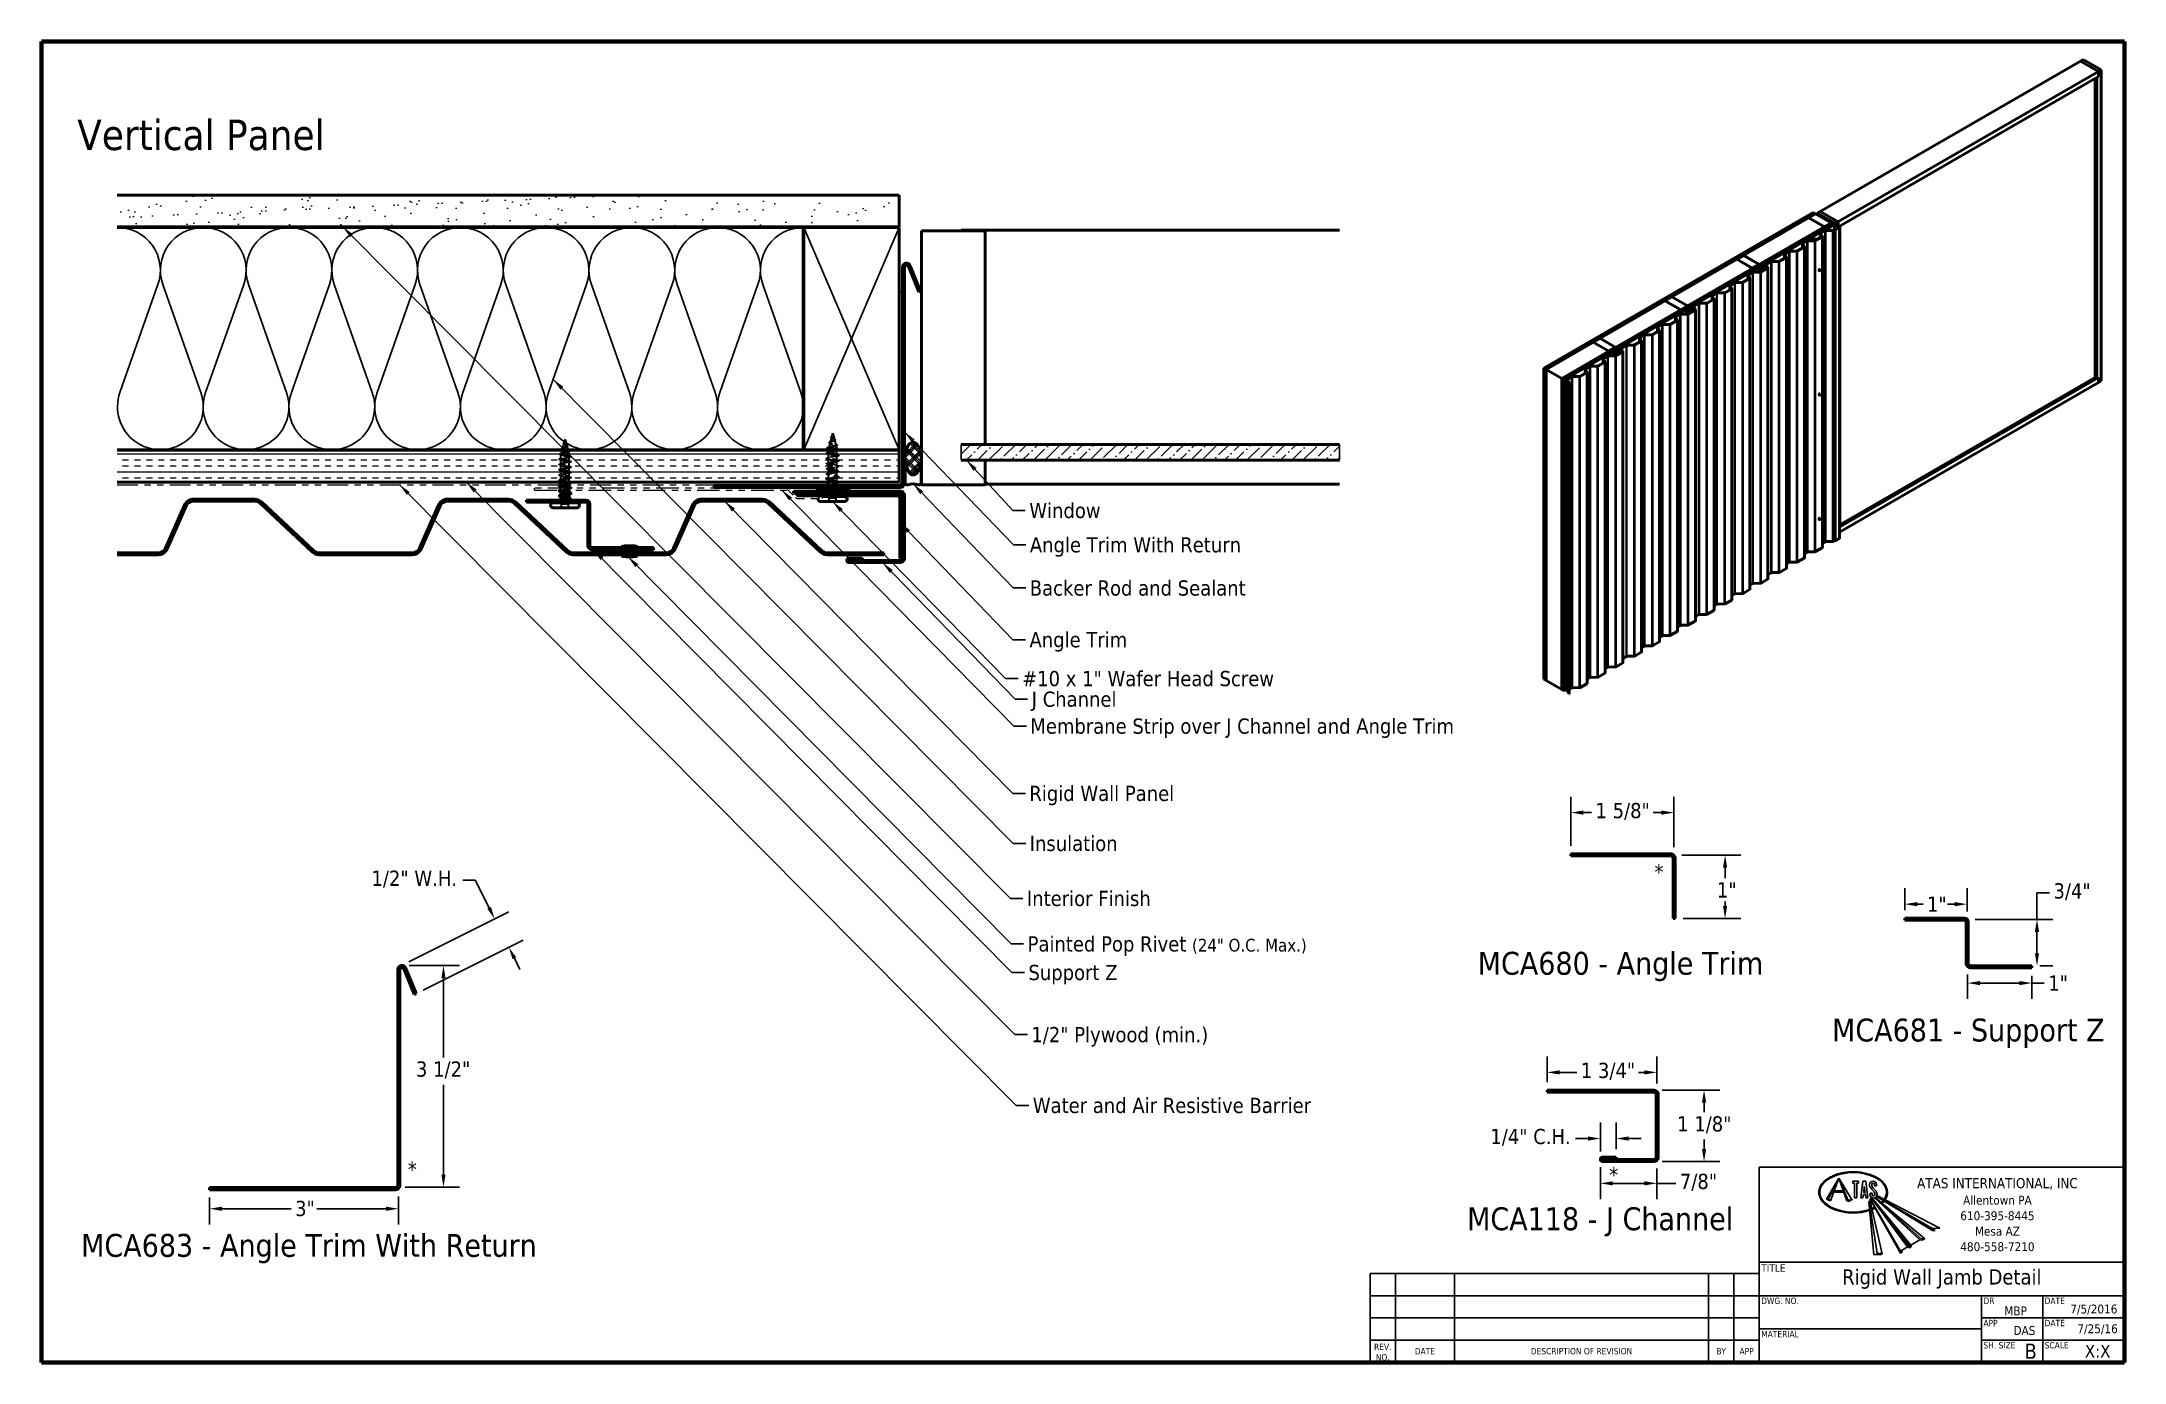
# Model space of a CAD drawing. Header units: inches. Extents: x 0.6 to 33.4, y 0.6 to 21.4.
import ezdxf

# ---------------------------------------------------------------- set-up
doc = ezdxf.new("R2010")
doc.units = ezdxf.units.IN
doc.header["$LTSCALE"] = 2
doc.header["$MEASUREMENT"] = 0
doc.linetypes.add('DASHED', pattern=[0.2067, 0.1654, -0.0413])
doc.linetypes.add('DOUBLE_DASH_CHAIN', pattern=[1.2403, 0.6614, -0.0827, 0.1654, -0.0827, 0.1654, -0.0827])
for name, color, linetype, lineweight in [('Border (ANSI)', 7, 'Continuous', 70), ('Dimension (ANSI)', 7, 'Continuous', 25), ('Hatch (ANSI)', 7, 'Continuous', 18), ('Hidden (ANSI)', 7, 'DASHED', 35), ('Logo', 7, 'Continuous', 25), ('Sketch Geometry (ANSI)', 7, 'Continuous', 25), ('Symbol (ANSI)', 7, 'Continuous', 25), ('Title (ANSI)', 7, 'Continuous', 50), ('Visible (ANSI)', 7, 'Continuous', 50), ('Visible Narrow (ANSI)', 7, 'Continuous', 35)]:
    doc.layers.add(name, color=color, linetype=linetype, lineweight=lineweight)
doc.styles.add('Label Text (ANSI)', font='tahoma.ttf')
doc.styles.add('Note Text (ANSI)', font='tahoma.ttf')
doc.styles.add('Title Block Info', font='tahoma.ttf')
doc.styles.add('Title Block Labels', font='tahoma.ttf')
doc.dimstyles.new('Architectural (ANSI)', dxfattribs={"dimscale": 2, "dimtxt": 0.12, "dimasz": 0.098425, "dimexe": 0.125, "dimexo": 0.0625, "dimgap": 0.031496, "dimtad": 0, "dimtih": 1, "dimtoh": 1, "dimdec": 4, "dimrnd": 1e-08, "dimzin": 3, "dimdsep": 46, "dimlunit": 4, "dimtxsty": 'Note Text (ANSI)', "dimcen": 0.09, "dimdle": 0.393701, "dimclrd": 256, "dimclre": 256, "dimclrt": 256, "dimadec": 0, "dimazin": 3, "dimtfac": 1, "dimtofl": 0, "dimtmove": 0, "dimatfit": 3, "dimfxl": 0, "dimfrac": 2, "dimtolj": 1, "dimtzin": 12, "dimlwd": -1, "dimlwe": -1, "dimarcsym": 0})
doc.dimstyles.new('Default (ANSI)$7', dxfattribs={"dimscale": 2, "dimtxt": 0.12, "dimasz": 0.098425, "dimexe": 0.125, "dimexo": 0.0625, "dimgap": 0.031496, "dimtad": 0, "dimtih": 1, "dimtoh": 1, "dimrnd": 1e-08, "dimzin": 4, "dimdsep": 46, "dimtxsty": 'Note Text (ANSI)', "dimcen": 0.09, "dimdle": 0.393701, "dimclrd": 256, "dimclre": 256, "dimclrt": 256, "dimadec": 0, "dimazin": 1, "dimtfac": 1, "dimtofl": 0, "dimtmove": 0, "dimatfit": 3, "dimfxl": 0, "dimtolj": 1, "dimtzin": 4, "dimlwd": -1, "dimlwe": -1, "dimarcsym": 0})

msp = doc.modelspace()

# ---------------------------------------------------------------- texts
at = {"layer": 'Symbol (ANSI)', "attachment_point": 1, "style": 'Note Text (ANSI)'}
for s, insert, char_height, width in [('{\\fTahoma|b0|i0;\\H0.4800;Vertical Panel}', (1.15966, 20.17301), 0.48, 3.9364668), ('{Window}', (16.15413, 14.13596), 0.24, 1.163436), ('{Angle Trim With Return}', (16.16302, 13.5959), 0.24, 3.4305997), ('{Backer Rod and Sealant}', (16.1614, 12.91555), 0.24, 3.4663857), ('{Angle Trim}', (16.1573, 12.10116), 0.24, 1.5810048), ('{#10 x 1" Wafer Head Screw}', (16.04114, 11.48901), 0.24, 4.0862237), ('{J Channel}', (16.19156, 11.16497), 0.24, 1.4131604), ('{Membrane Strip over J Channel and Angle Trim}', (16.17065, 10.74027), 0.24, 6.8942626), ('{Rigid Wall Panel }', (16.15528, 9.68123), 0.24, 2.4400647), ('{Insulation}', (16.16061, 8.89309), 0.24, 1.4361102), ('{Interior Finish}', (16.11688, 8.02611), 0.24, 2.0252188), ('{Painted Pop Rivet \\fTahoma|b0|i0;\\H0.2000;(24" O.C. Max.)}', (16.12783, 7.31045), 0.24, 4.5582495), ('{Support Z}', (16.14062, 6.86037), 0.24, 1.4289141), ('{1/2" Plywood (min.)}', (16.1867, 5.88157), 0.24, 2.9218152), ('{Water and Air Resistive Barrier}', (16.2093, 4.76642), 0.24, 4.4648948)]:
    msp.add_mtext(s, dxfattribs=dict(at, insert=insert, char_height=char_height, width=width))
at = {"layer": 'Symbol (ANSI)'}
for s, insert, char_height, attachment_point, style in [('{*}', (26.00015, 8.44379), 0.24, 1, 'Note Text (ANSI)'), ('MCA680 - Angle Trim', (23.21676, 6.60206), 0.36, 7, 'Label Text (ANSI)'), ('MCA681 - Support Z', (28.79736, 5.55121), 0.36, 7, 'Label Text (ANSI)'), ('{*}', (6.36681, 3.75992), 0.24, 1, 'Note Text (ANSI)'), ('{*}', (25.28702, 3.67298), 0.24, 1, 'Note Text (ANSI)'), ('MCA118 - J Channel', (23.0496, 2.58245), 0.36, 7, 'Label Text (ANSI)'), ('MCA683 - Angle Trim With Return', (1.22215, 2.15929), 0.36, 7, 'Label Text (ANSI)')]:
    msp.add_mtext(s, dxfattribs=dict(at, insert=insert, char_height=char_height, attachment_point=attachment_point, style=style))

# ---------------------------------------------------------------- blocks, each defined once
blk = doc.blocks.new('Borders ATAS A Border')
at = {"layer": 'Border (ANSI)'}
for p, q in [((0.3, 10.7), (0.3, 0.3)), ((16.7, 10.7), (0.3, 10.7)), ((16.7, 0.3), (16.7, 10.7)), ((0.3, 0.3), (16.7, 0.3))]:
    blk.add_line(p, q, dxfattribs=at)
blk = doc.blocks.new('Title Blocks ATAS A-B Title Block')
at = {"layer": 'Logo', "linetype": 'Continuous'}
for p, q in [((5.513, 4.03), (5.609, 4.196)), ((5.528, 4.034), (5.609, 4.196)), ((5.609, 4.196), (5.544, 4.019)), ((5.714, 4.023), (5.609, 4.196)), ((5.609, 4.196), (5.673, 4.019)), ((5.681, 4.026), (5.609, 4.196)), ((5.719, 4.174), (5.719, 4.157)), ((5.719, 4.174), (5.764, 4.174)), ((5.719, 4.157), (5.733, 4.157)), ((5.733, 4.157), (5.733, 4.041)), ((5.75, 4.157), (5.764, 4.157)), ((5.75, 4.157), (5.75, 4.041)), ((5.764, 4.157), (5.764, 4.174)), ((5.799, 4.174), (5.783, 4.041)), ((5.799, 4.174), (5.822, 4.174)), ((5.81, 4.131), (5.805, 4.085)), ((5.81, 4.131), (5.816, 4.085)), ((5.822, 4.174), (5.838, 4.041)), ((5.852, 4.135), (5.851, 4.146)), ((5.852, 4.134), (5.852, 4.135)), ((5.854, 4.13), (5.852, 4.134)), ((5.854, 4.129), (5.854, 4.13)), ((5.855, 4.127), (5.854, 4.129)), ((5.856, 4.124), (5.855, 4.127)), ((5.858, 4.122), (5.856, 4.124)), ((5.86, 4.119), (5.858, 4.122)), ((5.858, 4.122), (5.858, 4.122)), ((5.861, 4.119), (5.86, 4.119)), ((5.863, 4.115), (5.861, 4.119)), ((5.868, 4.109), (5.863, 4.115)), ((5.868, 4.135), (5.868, 4.146)), ((5.873, 4.128), (5.868, 4.135)), ((5.869, 4.108), (5.868, 4.109)), ((5.87, 4.107), (5.869, 4.108)), ((5.87, 4.107), (5.875, 4.102)), ((5.874, 4.126), (5.873, 4.128)), ((5.883, 4.116), (5.874, 4.126)), ((5.875, 4.102), (5.879, 4.098)), ((5.886, 4.112), (5.883, 4.116)), ((5.891, 4.107), (5.886, 4.112)), ((5.89, 4.146), (5.89, 4.135)), ((5.907, 4.135), (5.89, 4.135)), ((5.891, 4.107), (5.892, 4.106)), ((5.892, 4.106), (5.893, 4.105)), ((5.893, 4.105), (5.898, 4.099)), ((5.907, 4.146), (5.907, 4.135)), ((5.544, 4.019), (5.513, 4.03)), ((5.544, 4.019), (5.528, 4.034)), ((5.568, 4.086), (5.649, 4.086)), ((5.572, 4.096), (5.645, 4.096)), ((5.673, 4.019), (5.681, 4.026)), ((5.673, 4.019), (5.695, 4.013)), ((5.681, 4.026), (5.714, 4.023)), ((5.69, 4.026), (5.695, 4.013)), ((5.733, 4.041), (5.75, 4.041)), ((5.783, 4.041), (5.799, 4.041)), ((5.803, 4.068), (5.799, 4.041)), ((5.803, 4.068), (5.818, 4.068)), ((5.805, 4.085), (5.816, 4.085)), ((5.818, 4.068), (5.821, 4.041)), ((5.821, 4.041), (5.838, 4.041)), ((5.886, 3.594), (5.845, 4.014)), ((5.845, 4.014), (5.849, 4.014)), ((5.849, 4.015), (5.85, 4.017)), ((5.91, 3.604), (5.849, 4.015)), ((5.85, 4.017), (5.851, 4.016)), ((5.851, 4.016), (5.853, 4.015)), ((5.853, 4.015), (5.855, 4.016)), ((5.855, 4.068), (5.855, 4.079)), ((5.855, 4.079), (5.871, 4.079)), ((5.856, 4.017), (5.855, 4.016)), ((5.857, 4.016), (5.856, 4.017)), ((5.857, 4.035), (5.866, 4.04)), ((5.857, 4.035), (6.095, 3.623)), ((5.857, 4.035), (5.857, 4.032)), ((5.857, 4.032), (6.095, 3.607)), ((5.857, 4.016), (5.95, 3.601)), ((6.151, 3.655), (5.866, 4.04)), ((5.866, 4.04), (5.868, 4.039)), ((5.868, 4.039), (5.87, 4.04)), ((5.868, 4.039), (6.165, 3.647)), ((5.87, 4.042), (5.871, 4.043)), ((5.87, 4.042), (6.175, 3.669)), ((5.87, 4.042), (5.87, 4.04)), ((6.178, 3.654), (5.87, 4.04)), ((5.871, 4.068), (5.871, 4.079)), ((5.879, 4.098), (5.887, 4.089)), ((5.887, 4.089), (5.888, 4.087)), ((5.888, 4.087), (5.893, 4.079)), ((6.247, 3.711), (5.889, 4.042)), ((5.892, 4.042), (6.261, 3.717)), ((5.893, 4.079), (5.893, 4.068)), ((6.287, 3.718), (5.895, 4.044)), ((5.898, 4.099), (5.901, 4.096)), ((5.901, 4.096), (5.901, 4.096)), ((5.901, 4.096), (5.903, 4.093)), ((5.903, 4.093), (5.904, 4.092)), ((5.904, 4.092), (5.905, 4.09)), ((5.905, 4.09), (5.906, 4.087)), ((5.905, 4.052), (6.348, 3.784)), ((5.906, 4.087), (5.907, 4.086)), ((6.348, 3.8), (5.906, 4.055)), ((5.907, 4.086), (5.908, 4.084)), ((5.908, 4.084), (5.909, 4.081)), ((5.909, 4.081), (5.909, 4.079)), ((5.909, 4.079), (5.91, 4.068)), ((5.909, 4.061), (6.404, 3.803)), ((6.348, 3.8), (6.404, 3.803)), ((6.348, 3.784), (6.348, 3.8)), ((6.369, 3.785), (6.348, 3.797)), ((6.348, 3.784), (6.369, 3.785)), ((6.095, 3.623), (6.151, 3.656)), ((6.095, 3.623), (6.095, 3.607)), ((6.095, 3.607), (6.109, 3.615)), ((6.109, 3.615), (6.102, 3.627)), ((6.151, 3.656), (6.165, 3.647)), ((6.165, 3.647), (6.178, 3.655)), ((6.175, 3.669), (6.247, 3.711)), ((6.175, 3.669), (6.178, 3.655)), ((6.247, 3.711), (6.268, 3.709)), ((6.261, 3.718), (6.262, 3.719)), ((6.261, 3.718), (6.261, 3.718)), ((6.261, 3.718), (6.261, 3.718)), ((6.262, 3.716), (6.261, 3.718)), ((6.262, 3.719), (6.264, 3.72)), ((6.265, 3.715), (6.262, 3.716)), ((6.264, 3.72), (6.272, 3.719)), ((6.267, 3.715), (6.265, 3.715)), ((6.269, 3.716), (6.267, 3.715)), ((6.268, 3.709), (6.271, 3.709)), ((6.269, 3.716), (6.269, 3.716)), ((6.272, 3.715), (6.269, 3.716)), ((6.271, 3.709), (6.272, 3.709)), ((6.272, 3.719), (6.279, 3.716)), ((6.274, 3.713), (6.272, 3.715)), ((6.272, 3.709), (6.273, 3.71)), ((6.273, 3.71), (6.274, 3.712)), ((6.274, 3.712), (6.274, 3.713)), ((6.279, 3.716), (6.284, 3.716)), ((6.284, 3.716), (6.287, 3.718)), ((5.886, 3.594), (5.944, 3.595)), ((5.909, 3.597), (5.91, 3.605)), ((5.91, 3.605), (5.918, 3.605)), ((5.918, 3.605), (5.929, 3.598)), ((5.929, 3.598), (5.94, 3.605)), ((5.944, 3.607), (5.94, 3.605)), ((5.95, 3.601), (5.944, 3.607)), ((5.944, 3.595), (5.95, 3.601))]:
    blk.add_line(p, q, dxfattribs=at)
at = {"layer": 'Logo', "color": 7, "linetype": 'Continuous', "lineweight": 25}
blk.add_line((5.901, 4.048), (5.903, 4.05), dxfattribs=at)
at = {"layer": 'Logo', "linetype": 'Continuous'}
for centre, radius, start, end in [((5.879, 4.146), 0.0277, 0, 180), ((5.879, 4.146), 0.0111, 0, 180), ((5.882, 4.068), 0.0277, 180, 0), ((5.882, 4.068), 0.0111, 180, 0)]:
    blk.add_arc(centre, radius, start, end, dxfattribs=at)
at = {"layer": 'Logo'}
for start_param, end_param in [(5.920587, 11.509279), (5.311273, 5.424577), (5.721945, 5.844109)]:
    blk.add_ellipse((5.722, 4.085), major_axis=(0.263, 0), ratio=0.589286, start_param=start_param, end_param=end_param, dxfattribs=at)
for points in [[(5.974, 4.027), (5.987, 4.054), (5.992, 4.083), (5.988, 4.112), (5.976, 4.14), (5.956, 4.166), (5.929, 4.189), (5.896, 4.209), (5.858, 4.225), (5.816, 4.237), (5.772, 4.244), (5.725, 4.247), (5.679, 4.245), (5.634, 4.238), (5.591, 4.227), (5.553, 4.211), (5.519, 4.192), (5.491, 4.169), (5.47, 4.144), (5.457, 4.116), (5.452, 4.087), (5.456, 4.058), (5.468, 4.03), (5.487, 4.004), (5.514, 3.981), (5.547, 3.961), (5.585, 3.945), (5.627, 3.933), (5.672, 3.926), (5.718, 3.923), (5.764, 3.925), (5.809, 3.931), (5.852, 3.943)], [(5.872, 3.95), (5.878, 3.952), (5.885, 3.955), (5.891, 3.958), (5.897, 3.961)], [(5.95, 3.998), (5.954, 4.002), (5.959, 4.006), (5.962, 4.011), (5.966, 4.015)]]:
    blk.add_spline(points, degree=3, dxfattribs=at)
at = {"layer": 'Sketch Geometry (ANSI)'}
for p, q in [((7.858, 4.284), (4.983, 4.284)), ((4.983, 4.284), (4.983, 2.746)), ((7.858, 2.746), (7.858, 4.284)), ((1.918, 3.446), (1.918, 2.746)), ((4.983, 3.446), (1.918, 3.446)), ((2.118, 3.446), (2.118, 2.746)), ((2.583, 3.446), (2.583, 2.746)), ((4.583, 3.446), (4.583, 2.746)), ((4.783, 3.446), (4.783, 2.746)), ((4.983, 3.534), (7.858, 3.534)), ((1.918, 3.271), (4.983, 3.271)), ((4.983, 3.271), (7.858, 3.271)), ((6.733, 3.271), (6.733, 2.746)), ((7.215, 3.271), (7.215, 2.746)), ((1.918, 3.096), (4.983, 3.096)), ((4.983, 3.009), (6.733, 3.009)), ((6.733, 3.096), (7.858, 3.096)), ((1.918, 2.921), (4.983, 2.921)), ((6.733, 2.921), (7.858, 2.921)), ((1.918, 2.746), (4.983, 2.746)), ((4.983, 2.746), (7.858, 2.746))]:
    blk.add_line(p, q, dxfattribs=at)
at = {"layer": 'Symbol (ANSI)', "char_height": 0.05, "attachment_point": 5, "style": 'Title Block Labels'}
for s, insert, line_spacing_factor in [('{\\H1.6x;ATAS INTERNATIONAL, INC\\P\\H0.875x;Allentown PA\\H1.3631x; \\H0.73365x;\\P610-395-8445\\H1.1376x; \\H0.87902x;\\PMesa AZ\\H1.1946x; \\H0.83708x;\\P480-558-7210\\H1.1855x; }', (6.858, 3.909), 1.04605), ('REV.\\PNO.', (2.018, 2.826), 0.987884)]:
    blk.add_mtext(s, dxfattribs=dict(at, insert=insert, line_spacing_factor=line_spacing_factor))
at = {"layer": 'Symbol (ANSI)'}
for s, insert, char_height, attachment_point, style in [('\\fTahoma|b0|i0;\\H0.0600;TITLE', (4.998, 3.519), 0.06, 1, 'Title Block Labels'), ('DWG. NO.', (4.998, 3.256), 0.05, 1, 'Title Block Labels'), ('DR', (6.748, 3.256), 0.05, 1, 'Title Block Labels'), ('MBP', (7.09, 3.116), 0.07, 9, 'Title Block Info'), ('DATE', (7.23, 3.256), 0.05, 1, 'Title Block Labels'), ('MATERIAL', (4.998, 2.994), 0.05, 1, 'Title Block Labels'), ('APP', (6.748, 3.081), 0.05, 1, 'Title Block Labels'), ('DAS', (7.157, 2.961), 0.07, 9, 'Title Block Info'), ('DATE', (7.23, 3.081), 0.05, 1, 'Title Block Labels'), ('7/25/16', (7.806, 2.967), 0.07, 9, 'Title Block Info'), ('DATE', (2.35, 2.834), 0.05, 5, 'Title Block Labels'), ('DESCRIPTION OF REVISION', (3.583, 2.834), 0.05, 5, 'Title Block Labels'), ('BY', (4.683, 2.834), 0.05, 5, 'Title Block Labels'), ('APP', (4.883, 2.834), 0.05, 5, 'Title Block Labels'), ('SH. SIZE', (6.748, 2.906), 0.05, 1, 'Title Block Labels'), ('SCALE', (7.23, 2.906), 0.05, 1, 'Title Block Labels'), ('\\fTahoma|b0|i0;\\H0.1000;X:X', (7.748, 2.834), 0.1, 6, 'Title Block Info')]:
    blk.add_mtext(s, dxfattribs=dict(at, insert=insert, char_height=char_height, attachment_point=attachment_point, style=style))
for tag, p, height, style in [('CREATION_DATE_001', (7.432, 3.131), 0.07, 'Title Block Info'), ('Sheet_Size_001', (7.071, 2.774), 0.12, 'Note Text (ANSI)')]:
    blk.add_attdef(tag, p, '', height=height, dxfattribs=dict(at, style=style))
at = {"layer": 'Title (ANSI)', "attachment_point": 5, "style": 'Note Text (ANSI)'}
for s, insert, char_height in [('Rigid Wall Jamb Detail', (6.42, 3.402), 0.12), ('\\fTahoma|b0|i0;\\H0.1000; ', (5.858, 3.14), 0.1), ('\\fTahoma|b0|i0;\\H0.1000; ', (5.858, 2.877), 0.1)]:
    blk.add_mtext(s, dxfattribs=dict(at, insert=insert, char_height=char_height))
blk = doc.blocks.new('*D8')
at = {"layer": 'Defpoints', "color": 0, "transparency": 16777216}
for p in [(30.929, 6.833), (31.942, 6.814), (31.942, 6.573)]:
    blk.add_point(p, dxfattribs=at)
at = {"layer": 'Dimension (ANSI)', "transparency": 16777216}
for p, q in [((30.929, 6.708), (30.929, 6.323)), ((31.126, 6.573), (31.745, 6.573)), ((31.942, 6.689), (31.942, 6.323)), ((31.942, 6.573), (32.139, 6.573))]:
    blk.add_line(p, q, dxfattribs=at)
for points in [[(31.126, 6.606), (31.126, 6.54), (30.929, 6.573)], [(31.745, 6.606), (31.745, 6.54), (31.942, 6.573)]]:
    blk.add_solid(points, dxfattribs=at)
at = {"layer": 'Dimension (ANSI)', "transparency": 16777216, "insert": (32.202, 6.693), "char_height": 0.24, "attachment_point": 1, "style": 'Note Text (ANSI)'}
blk.add_mtext('\\A1;1"', dxfattribs=at)
blk = doc.blocks.new('*D9')
at = {"layer": 'Defpoints', "color": 0, "transparency": 16777216}
for p in [(29.942, 7.816), (29.942, 7.596), (30.924, 7.577)]:
    blk.add_point(p, dxfattribs=at)
at = {"layer": 'Dimension (ANSI)', "transparency": 16777216}
for p, q in [((29.942, 7.721), (29.942, 8.066)), ((30.924, 7.702), (30.924, 8.066)), ((30.139, 7.816), (30.23, 7.816)), ((30.727, 7.816), (30.613, 7.816))]:
    blk.add_line(p, q, dxfattribs=at)
for points in [[(30.139, 7.849), (30.139, 7.783), (29.942, 7.816)], [(30.727, 7.849), (30.727, 7.783), (30.924, 7.816)]]:
    blk.add_solid(points, dxfattribs=at)
at = {"layer": 'Dimension (ANSI)', "transparency": 16777216, "insert": (30.292, 7.936), "char_height": 0.24, "attachment_point": 1, "style": 'Note Text (ANSI)'}
blk.add_mtext('\\A1;1"', dxfattribs=at)
blk = doc.blocks.new('*D10')
at = {"layer": 'Defpoints', "color": 0, "transparency": 16777216}
for p in [(26.306, 9.258), (24.684, 8.608), (26.306, 8.589)]:
    blk.add_point(p, dxfattribs=at)
at = {"layer": 'Dimension (ANSI)', "transparency": 16777216}
for p, q in [((24.684, 8.733), (24.684, 9.508)), ((24.88, 9.258), (25.008, 9.258)), ((26.109, 9.258), (25.982, 9.258)), ((26.306, 8.714), (26.306, 9.508))]:
    blk.add_line(p, q, dxfattribs=at)
for points in [[(24.88, 9.291), (24.88, 9.225), (24.684, 9.258)], [(26.109, 9.291), (26.109, 9.225), (26.306, 9.258)]]:
    blk.add_solid(points, dxfattribs=at)
at = {"layer": 'Dimension (ANSI)', "transparency": 16777216, "insert": (25.071, 9.41), "char_height": 0.24, "attachment_point": 1, "style": 'Note Text (ANSI)'}
blk.add_mtext('\\A1;1 5/8"', dxfattribs=at)
blk = doc.blocks.new('*D11')
at = {"layer": 'Defpoints', "color": 0, "transparency": 16777216}
for p in [(26.306, 8.589), (26.325, 7.592), (27.112, 7.592)]:
    blk.add_point(p, dxfattribs=at)
at = {"layer": 'Dimension (ANSI)', "transparency": 16777216}
for p, q in [((26.431, 8.589), (27.362, 8.589)), ((27.112, 8.392), (27.112, 8.224)), ((26.45, 7.592), (27.362, 7.592)), ((27.112, 7.789), (27.112, 7.857))]:
    blk.add_line(p, q, dxfattribs=at)
for points in [[(27.079, 8.392), (27.145, 8.392), (27.112, 8.589)], [(27.079, 7.789), (27.145, 7.789), (27.112, 7.592)]]:
    blk.add_solid(points, dxfattribs=at)
at = {"layer": 'Dimension (ANSI)', "transparency": 16777216, "insert": (26.983, 8.161), "char_height": 0.24, "attachment_point": 1, "style": 'Note Text (ANSI)'}
blk.add_mtext('\\A1;1"', dxfattribs=at)
blk = doc.blocks.new('*D12')
at = {"layer": 'Defpoints', "color": 0, "transparency": 16777216}
for p in [(25.148, 3.797), (26.039, 3.78), (26.039, 3.419)]:
    blk.add_point(p, dxfattribs=at)
at = {"layer": 'Dimension (ANSI)', "transparency": 16777216}
for p, q in [((25.148, 3.672), (25.148, 3.169)), ((26.039, 3.655), (26.039, 3.169)), ((25.344, 3.419), (25.842, 3.419)), ((26.039, 3.419), (26.337, 3.419))]:
    blk.add_line(p, q, dxfattribs=at)
for points in [[(25.344, 3.452), (25.344, 3.386), (25.148, 3.419)], [(25.842, 3.452), (25.842, 3.386), (26.039, 3.419)]]:
    blk.add_solid(points, dxfattribs=at)
at = {"layer": 'Dimension (ANSI)', "transparency": 16777216, "insert": (26.4, 3.57), "char_height": 0.24, "attachment_point": 1, "style": 'Note Text (ANSI)'}
blk.add_mtext('\\A1;7/8"', dxfattribs=at)
blk = doc.blocks.new('*D13')
at = {"layer": 'Defpoints', "color": 0, "transparency": 16777216}
for p in [(25.398, 4.125), (25.148, 3.797), (25.398, 3.832)]:
    blk.add_point(p, dxfattribs=at)
at = {"layer": 'Dimension (ANSI)', "transparency": 16777216}
for p, q in [((25.148, 3.922), (25.148, 4.375)), ((25.398, 3.957), (25.398, 4.375)), ((24.951, 4.125), (24.754, 4.125)), ((25.594, 4.125), (25.791, 4.125))]:
    blk.add_line(p, q, dxfattribs=at)
for points in [[(24.951, 4.158), (24.951, 4.092), (25.148, 4.125)], [(25.594, 4.158), (25.594, 4.092), (25.398, 4.125)]]:
    blk.add_solid(points, dxfattribs=at)
at = {"layer": 'Dimension (ANSI)', "transparency": 16777216, "insert": (23.415, 4.277), "char_height": 0.24, "attachment_point": 1, "style": 'Note Text (ANSI)'}
blk.add_mtext('\\A1;1/4"{ C.H.}', dxfattribs=at)
blk = doc.blocks.new('*D14')
at = {"layer": 'Defpoints', "color": 0, "transparency": 16777216}
for p in [(26.039, 5.167), (24.308, 4.887), (26.039, 4.868)]:
    blk.add_point(p, dxfattribs=at)
at = {"layer": 'Dimension (ANSI)', "transparency": 16777216}
for p, q in [((24.308, 5.012), (24.308, 5.417)), ((26.039, 4.993), (26.039, 5.417)), ((24.505, 5.167), (24.777, 5.167)), ((25.842, 5.167), (25.75, 5.167))]:
    blk.add_line(p, q, dxfattribs=at)
for points in [[(24.505, 5.199), (24.505, 5.134), (24.308, 5.167)], [(25.842, 5.199), (25.842, 5.134), (26.039, 5.167)]]:
    blk.add_solid(points, dxfattribs=at)
at = {"layer": 'Dimension (ANSI)', "transparency": 16777216, "insert": (24.84, 5.318), "char_height": 0.24, "attachment_point": 1, "style": 'Note Text (ANSI)'}
blk.add_mtext('\\A1;1 3/4"', dxfattribs=at)
blk = doc.blocks.new('*D15')
at = {"layer": 'Defpoints', "color": 0, "transparency": 16777216}
for p in [(3.241, 3.319), (6.222, 3.338), (6.222, 3.019)]:
    blk.add_point(p, dxfattribs=at)
at = {"layer": 'Dimension (ANSI)', "transparency": 16777216}
for p, q in [((3.241, 3.194), (3.241, 2.769)), ((3.438, 3.019), (4.529, 3.019)), ((6.025, 3.019), (4.934, 3.019)), ((6.222, 3.213), (6.222, 2.769))]:
    blk.add_line(p, q, dxfattribs=at)
for points in [[(3.438, 3.052), (3.438, 2.987), (3.241, 3.019)], [(6.025, 3.052), (6.025, 2.987), (6.222, 3.019)]]:
    blk.add_solid(points, dxfattribs=at)
at = {"layer": 'Dimension (ANSI)', "transparency": 16777216, "insert": (4.592, 3.144), "char_height": 0.24, "attachment_point": 1, "style": 'Note Text (ANSI)'}
blk.add_mtext('\\A1;3"', dxfattribs=at)
blk = doc.blocks.new('*D16')
at = {"layer": 'Defpoints', "color": 0, "transparency": 16777216}
for p in [(6.261, 6.85), (6.928, 6.85), (6.2, 3.361)]:
    blk.add_point(p, dxfattribs=at)
at = {"layer": 'Dimension (ANSI)', "transparency": 16777216}
for p, q in [((6.386, 6.85), (7.178, 6.85)), ((6.928, 6.653), (6.928, 5.402)), ((6.928, 3.557), (6.928, 4.973)), ((6.325, 3.361), (7.178, 3.361))]:
    blk.add_line(p, q, dxfattribs=at)
for points in [[(6.895, 6.653), (6.961, 6.653), (6.928, 6.85)], [(6.895, 3.557), (6.961, 3.557), (6.928, 3.361)]]:
    blk.add_solid(points, dxfattribs=at)
at = {"layer": 'Dimension (ANSI)', "transparency": 16777216, "insert": (6.494, 5.339), "char_height": 0.24, "attachment_point": 1, "style": 'Note Text (ANSI)'}
blk.add_mtext('\\A1;3 1/2"', dxfattribs=at)
blk = doc.blocks.new('*D17')
at = {"layer": 'Defpoints', "color": 0, "transparency": 16777216}
for p in [(7.957, 7.139), (6.273, 6.851), (6.496, 6.407)]:
    blk.add_point(p, dxfattribs=at)
at = {"layer": 'Dimension (ANSI)', "transparency": 16777216}
for p, q in [((7.429, 8.193), (7.232, 8.193)), ((7.646, 7.76), (7.429, 8.193)), ((6.385, 6.907), (7.958, 7.696)), ((6.607, 6.463), (8.181, 7.251)), ((8.045, 6.963), (8.133, 6.787))]:
    blk.add_line(p, q, dxfattribs=at)
for points in [[(7.675, 7.774), (7.617, 7.745), (7.734, 7.584)], [(8.075, 6.978), (8.016, 6.949), (7.957, 7.139)]]:
    blk.add_solid(points, dxfattribs=at)
at = {"layer": 'Dimension (ANSI)', "transparency": 16777216, "insert": (5.794, 8.344), "char_height": 0.24, "attachment_point": 1, "style": 'Note Text (ANSI)'}
blk.add_mtext('\\A1;1/2"{ W.H.}', dxfattribs=at)
blk = doc.blocks.new('*D18')
at = {"layer": 'Defpoints', "color": 0, "transparency": 16777216}
for p in [(25.994, 4.887), (25.994, 3.762), (26.781, 3.762)]:
    blk.add_point(p, dxfattribs=at)
at = {"layer": 'Dimension (ANSI)', "transparency": 16777216}
for p, q in [((26.119, 4.887), (27.031, 4.887)), ((26.781, 4.69), (26.781, 4.539)), ((26.781, 3.959), (26.781, 4.11)), ((26.119, 3.762), (27.031, 3.762))]:
    blk.add_line(p, q, dxfattribs=at)
for points in [[(26.748, 4.69), (26.814, 4.69), (26.781, 4.887)], [(26.748, 3.959), (26.814, 3.959), (26.781, 3.762)]]:
    blk.add_solid(points, dxfattribs=at)
at = {"layer": 'Dimension (ANSI)', "transparency": 16777216, "insert": (26.357, 4.476), "char_height": 0.24, "attachment_point": 1, "style": 'Note Text (ANSI)'}
blk.add_mtext('\\A1;1 1/8"', dxfattribs=at)
blk = doc.blocks.new('*D19')
at = {"layer": 'Defpoints', "color": 0, "transparency": 16777216}
for p in [(30.924, 7.577), (32.024, 7.577), (31.942, 6.846)]:
    blk.add_point(p, dxfattribs=at)
at = {"layer": 'Dimension (ANSI)', "transparency": 16777216}
for p, q in [((32.024, 7.577), (32.024, 7.993)), ((32.024, 7.993), (32.221, 7.993)), ((31.049, 7.577), (32.274, 7.577)), ((32.024, 7.043), (32.024, 7.38)), ((32.067, 6.846), (32.274, 6.846))]:
    blk.add_line(p, q, dxfattribs=at)
for points in [[(31.991, 7.38), (32.057, 7.38), (32.024, 7.577)], [(31.991, 7.043), (32.057, 7.043), (32.024, 6.846)]]:
    blk.add_solid(points, dxfattribs=at)
at = {"layer": 'Dimension (ANSI)', "transparency": 16777216, "insert": (32.284, 8.145), "char_height": 0.24, "attachment_point": 1, "style": 'Note Text (ANSI)'}
blk.add_mtext('\\A1;3/4"', dxfattribs=at)

# ---------------------------------------------------------------- dimensions: what is measured, and where the dimension line sits
at = {"layer": 'Dimension (ANSI)'}
for base, p1, p2, angle, override, picture, middle in [((26.305881, 9.258072), (24.683627, 8.608019), (26.305881, 8.589274), 180, {"dimtih": 0, "dimtoh": 0, "dimdec": 4, "dimlfac": 1, "dimtp": 0, "dimtm": 0, "dimtdec": 2, "dimatfit": 1}, '*D10', (25.494754, 9.258072)), ((27.112028, 7.592019), (26.305881, 8.589274), (26.324627, 7.592019), 90, {"dimdec": 4, "dimlfac": 1, "dimtp": 0, "dimtm": 0, "dimtdec": 2, "dimatfit": 1}, '*D11', (27.112028, 8.040203)), ((29.942338, 7.815707), (30.923593, 7.577178), (29.942338, 7.595923), 180, {"dimtih": 0, "dimtoh": 0, "dimdec": 4, "dimlfac": 1, "dimtp": 0, "dimtm": 0, "dimtdec": 2, "dimatfit": 1}, '*D9', (30.421445, 7.815707)), ((32.02416, 7.57718), (31.94234, 6.84592), (30.92359, 7.57718), 90, {"dimdec": 4, "dimlfac": 1, "dimtp": 0, "dimtm": 0, "dimtdec": 2, "dimatfit": 2}, '*D19', (32.57655, 7.99327)), ((6.92826, 6.850027), (6.199686, 3.360575), (6.260847, 6.850027), 90, {"dimdec": 4, "dimlfac": 1, "dimtp": 0, "dimtm": 0, "dimtdec": 2, "dimatfit": 1}, '*D16', (6.92826, 5.187793)), ((31.94234, 6.57291), (30.92908, 6.83267), (31.94234, 6.81392), 180, {"dimtih": 0, "dimtoh": 0, "dimdec": 4, "dimlfac": 1, "dimtp": 0, "dimtm": 0, "dimtdec": 2, "dimatfit": 2}, '*D8', (32.33113, 6.57291)), ((26.03902, 5.16659), (24.30776, 4.88673), (26.03902, 4.86798), 180, {"dimtih": 0, "dimtoh": 0, "dimdec": 4, "dimlfac": 1, "dimtp": 0, "dimtm": 0, "dimtdec": 2, "dimatfit": 1}, '*D14', (25.26365, 5.16659)), ((26.78117, 3.76173), (25.99376, 4.88673), (25.99376, 3.76173), 90, {"dimdec": 4, "dimlfac": 1, "dimtp": 0, "dimtm": 0, "dimtdec": 2, "dimatfit": 1}, '*D18', (26.78117, 4.32423)), ((26.03902, 3.41876), (25.14756, 3.79693), (26.03902, 3.78047), 180, {"dimtih": 0, "dimtoh": 0, "dimdec": 4, "dimlfac": 1, "dimtp": 0, "dimtm": 0, "dimtdec": 2, "dimatfit": 2}, '*D12', (26.69214, 3.41876)), ((6.222314, 3.019428), (3.241059, 3.319203), (6.222314, 3.337948), 180, {"dimtih": 0, "dimtoh": 0, "dimdec": 4, "dimlfac": 1, "dimtp": 0, "dimtm": 0, "dimtdec": 2, "dimatfit": 1}, '*D15', (4.731686, 3.019428))]:
    dim = msp.add_linear_dim(base=base, p1=p1, p2=p2, angle=angle, dimstyle='Architectural (ANSI)', override=override, dxfattribs=at)
    dim.commit()
    dim.dimension.update_dxf_attribs({"geometry": picture, "text_midpoint": middle, "dimtype": 160})
for base, p1, p2, angle, text, override, picture, middle in [((7.957026, 7.139317), (6.273059, 6.851203), (6.495727, 6.406925), 116.619662, '<>{ W.H.}', {"dimdec": 4, "dimlfac": 1, "dimtp": 0, "dimtm": 0, "dimtdec": 2, "dimatfit": 1}, '*D17', (6.481487, 8.192672)), ((25.39756, 4.12522), (25.14756, 3.79693), (25.39756, 3.83213), 180, '<>{ C.H.}', {"dimtih": 0, "dimtoh": 0, "dimdec": 4, "dimlfac": 1, "dimtp": 0, "dimtm": 0, "dimtdec": 2, "dimatfit": 1}, '*D13', (24.05283, 4.12522))]:
    dim = msp.add_linear_dim(base=base, p1=p1, p2=p2, angle=angle, text=text, dimstyle='Architectural (ANSI)', override=override, dxfattribs=at)
    dim.commit()
    dim.dimension.update_dxf_attribs({"geometry": picture, "text_midpoint": middle, "dimtype": 160})

# ---------------------------------------------------------------- hatches: boundary and pattern name
at = {"layer": 'Hatch (ANSI)', "true_color": 0x804000}
h = msp.add_hatch(dxfattribs=at)
h.set_pattern_fill('AR-SAND', color=36, scale=0.25, angle=45, style=0)
h.paths.add_polyline_path([(1.78949, 18.98404), (14.10476, 18.98404), (14.10476, 18.48404), (1.78949, 18.48404)])
at = {"layer": 'Hatch (ANSI)'}
h = msp.add_hatch(dxfattribs=at)
h.set_pattern_fill('CUST29', color=256, style=0, pattern_type=2)
h.set_pattern_definition([(45, (0, 0), (-0.08838835, 0.08838835), []), (45, (0.03125, 0), (-0.08838835, 0.08838835), []), (45, (0.0625, 0), (-0.08838835, 0.08838835), []), (135, (0, 0), (-0.08838835, -0.08838835), []), (135, (0.03125, 0), (-0.08838835, -0.08838835), []), (135, (0.0625, 0), (-0.08838835, -0.08838835), [])])
edge = h.paths.add_edge_path()
edge.add_ellipse((14.32376, 14.8415), major_axis=(0, -0.25), ratio=0.5, start_angle=0, end_angle=360)
at = {"layer": 'Hatch (ANSI)', "true_color": 0x804000}
h = msp.add_hatch(dxfattribs=at)
h.set_pattern_fill('INSUL', color=36, scale=0.75, style=0)
h.paths.add_polyline_path([(1.78949, 14.96404), (14.10476, 14.96404), (14.10476, 14.46404), (1.78949, 14.46404)])
at = {"layer": 'Hatch (ANSI)', "true_color": 0x0080ff}
h = msp.add_hatch(dxfattribs=at)
h.set_pattern_fill('ANSI36', color=150, style=0)
h.paths.add_polyline_path([(21.03811, 14.80704), (21.03811, 15.05704), (15.08376, 15.05704), (15.08376, 14.80704)])

# ---------------------------------------------------------------- linework, layer by layer
at = {"layer": 'Hidden (ANSI)', "ltscale": 0.062337}
for p, q in [((8.8429, 15.13904), (8.82596, 15.07571)), ((13.05726, 15.23604), (13.04032, 15.17271))]:
    msp.add_line(p, q, dxfattribs=at)
at = {"layer": 'Hidden (ANSI)', "ltscale": 0.022741}
for p, q in [((8.8429, 15.13904), (8.8491, 15.11587)), ((13.05726, 15.23604), (13.06346, 15.21287))]:
    msp.add_line(p, q, dxfattribs=at)
at = {"layer": 'Hidden (ANSI)', "ltscale": 0.077103}
for p, q in [((8.84963, 15.11385), (8.87058, 15.03554)), ((13.064, 15.21085), (13.08495, 15.13254))]:
    msp.add_line(p, q, dxfattribs=at)
at = {"layer": 'Hidden (ANSI)', "ltscale": 0.074634}
for p, q in [((13.03911, 15.16818), (13.01883, 15.09238)), ((8.82475, 15.07118), (8.80447, 14.99538))]:
    msp.add_line(p, q, dxfattribs=at)
at = {"layer": 'Hidden (ANSI)', "ltscale": 0.072171}
msp.add_line((13.08682, 15.12552), (13.10643, 15.05221), dxfattribs=at)
at = {"layer": 'Hidden (ANSI)', "ltscale": 0.004328}
for p, q in [((8.7791, 14.90053), (8.7779, 14.89604)), ((12.99346, 14.99753), (12.99226, 14.99304))]:
    msp.add_line(p, q, dxfattribs=at)
at = {"layer": 'Hidden (ANSI)', "ltscale": 0.194373}
for p, q in [((8.9079, 14.89604), (8.7779, 14.89604)), ((13.12226, 14.99304), (12.99226, 14.99304))]:
    msp.add_line(p, q, dxfattribs=at)
at = {"layer": 'Hidden (ANSI)', "ltscale": 0.060136}
msp.add_line((8.7779, 14.83279), (8.7779, 14.89604), dxfattribs=at)
at = {"layer": 'Hidden (ANSI)', "ltscale": 0.062755}
for p, q in [((8.7779, 14.74979), (8.7779, 14.81579)), ((8.9079, 14.79129), (8.9079, 14.85729)), ((8.9079, 14.70829), (8.9079, 14.77429)), ((12.99226, 14.84679), (12.99226, 14.91279)), ((12.99226, 14.76379), (12.99226, 14.82979)), ((13.12226, 14.88829), (13.12226, 14.95429)), ((13.12226, 14.80529), (13.12226, 14.87129)), ((13.12226, 14.72229), (13.12226, 14.78829)), ((8.7779, 14.66679), (8.7779, 14.73279)), ((8.7779, 14.58379), (8.7779, 14.64979)), ((8.7779, 14.50079), (8.7779, 14.56679)), ((8.9079, 14.62529), (8.9079, 14.69129)), ((8.9079, 14.54229), (8.9079, 14.60829)), ((12.99226, 14.68079), (12.99226, 14.74679)), ((12.99226, 14.59779), (12.99226, 14.66379)), ((12.99226, 14.51479), (12.99226, 14.58079)), ((13.12226, 14.63929), (13.12226, 14.70529)), ((13.12226, 14.55629), (13.12226, 14.62229)), ((13.12226, 14.47329), (13.12226, 14.53929))]:
    msp.add_line(p, q, dxfattribs=at)
at = {"layer": 'Hidden (ANSI)', "ltscale": 0.048198}
msp.add_line((8.79609, 14.96404), (8.78298, 14.91505), dxfattribs=at)
at = {"layer": 'Hidden (ANSI)', "ltscale": 0.011551}
msp.add_line((8.80192, 14.98586), (8.79876, 14.97404), dxfattribs=at)
at = {"layer": 'Hidden (ANSI)', "ltscale": 0.028664}
for p, q in [((8.8429, 14.88751), (8.8429, 14.89504)), ((8.8429, 14.87804), (8.8429, 14.88557)), ((13.05726, 14.98451), (13.05726, 14.99204)), ((13.05726, 14.97504), (13.05726, 14.98257))]:
    msp.add_line(p, q, dxfattribs=at)
at = {"layer": 'Hidden (ANSI)', "ltscale": 0.002412}
for p, q in [((8.8429, 14.88557), (8.8429, 14.88751)), ((13.05726, 14.98257), (13.05726, 14.98451)), ((13.05726, 14.36201), (13.05726, 14.36007))]:
    msp.add_line(p, q, dxfattribs=at)
at = {"layer": 'Hidden (ANSI)', "ltscale": 0.05361}
msp.add_line((8.87246, 15.02852), (8.88703, 14.97404), dxfattribs=at)
at = {"layer": 'Hidden (ANSI)', "ltscale": 0.008602}
msp.add_line((8.88971, 14.96404), (8.89207, 14.95521), dxfattribs=at)
at = {"layer": 'Hidden (ANSI)', "ltscale": 0.046387}
for p, q in [((8.89528, 14.94319), (8.9079, 14.89604)), ((13.10965, 15.04019), (13.12226, 14.99304))]:
    msp.add_line(p, q, dxfattribs=at)
at = {"layer": 'Hidden (ANSI)', "ltscale": 0.020614}
for p, q in [((8.9079, 14.87429), (8.9079, 14.89604)), ((13.12226, 14.39029), (13.12226, 14.41204))]:
    msp.add_line(p, q, dxfattribs=at)
at = {"layer": 'Hidden (ANSI)', "ltscale": 0.017995}
for p, q in [((12.99226, 14.97404), (12.99226, 14.99304)), ((13.12226, 14.97404), (13.12226, 14.99304))]:
    msp.add_line(p, q, dxfattribs=at)
at = {"layer": 'Hidden (ANSI)', "ltscale": 0.032518}
for p, q in [((12.99226, 14.92979), (12.99226, 14.96404)), ((13.12226, 14.42204), (13.12226, 14.45629))]:
    msp.add_line(p, q, dxfattribs=at)
at = {"layer": 'Hidden (ANSI)', "ltscale": 0.069707}
msp.add_line((13.01629, 15.08286), (12.99735, 15.01205), dxfattribs=at)
at = {"layer": 'Hidden (ANSI)', "ltscale": 0.018709}
msp.add_line((8.7779, 14.46404), (8.7779, 14.48379), dxfattribs=at)
at = {"layer": 'Hidden (ANSI)', "ltscale": 0.034423}
msp.add_line((8.7779, 14.41779), (8.7779, 14.45404), dxfattribs=at)
at = {"layer": 'Hidden (ANSI)', "ltscale": 0.058231}
msp.add_line((8.9079, 14.46404), (8.9079, 14.52529), dxfattribs=at)
at = {"layer": 'Hidden (ANSI)', "ltscale": 0.019185}
msp.add_line((8.9079, 14.42204), (8.9079, 14.44229), dxfattribs=at)
at = {"layer": 'Hidden (ANSI)', "ltscale": 0.032042}
msp.add_line((12.99226, 14.46404), (12.99226, 14.49779), dxfattribs=at)
at = {"layer": 'Hidden (ANSI)', "ltscale": 0.02109}
msp.add_line((12.99226, 14.43179), (12.99226, 14.45404), dxfattribs=at)
at = {"layer": 'Hidden (ANSI)', "ltscale": 0.032759}
for p, q in [((8.76983, 14.18104), (8.75693, 14.14904)), ((8.91596, 14.18104), (8.92887, 14.14904)), ((12.9842, 14.27804), (12.97129, 14.24604)), ((13.13033, 14.27804), (13.14323, 14.24604))]:
    msp.add_line(p, q, dxfattribs=at)
at = {"layer": 'Hidden (ANSI)', "ltscale": 0.03347}
msp.add_line((8.7779, 14.33479), (8.7779, 14.37004), dxfattribs=at)
at = {"layer": 'Hidden (ANSI)', "ltscale": 0.004504}
msp.add_line((8.7779, 14.2506), (8.7779, 14.25544), dxfattribs=at)
at = {"layer": 'Hidden (ANSI)', "ltscale": 0.107515}
for p, q in [((8.8994, 14.11504), (8.7864, 14.11504)), ((13.11376, 14.21204), (13.00076, 14.21204))]:
    msp.add_line(p, q, dxfattribs=at)
at = {"layer": 'Hidden (ANSI)', "ltscale": 0.053232}
for p, q in [((8.7864, 14.05904), (8.7864, 14.11504)), ((8.8994, 14.05904), (8.8994, 14.11504)), ((13.00076, 14.15604), (13.00076, 14.21204)), ((13.11376, 14.15604), (13.11376, 14.21204))]:
    msp.add_line(p, q, dxfattribs=at)
at = {"layer": 'Hidden (ANSI)', "ltscale": 0.004297}
for p, q in [((8.90424, 14.20104), (8.90256, 14.20104)), ((13.11861, 14.29804), (13.11693, 14.29804))]:
    msp.add_line(p, q, dxfattribs=at)
at = {"layer": 'Hidden (ANSI)', "ltscale": 0.020137}
msp.add_line((8.9079, 14.33804), (8.9079, 14.35929), dxfattribs=at)
at = {"layer": 'Hidden (ANSI)', "ltscale": 0.004078}
msp.add_line((8.9079, 14.2719), (8.9079, 14.27629), dxfattribs=at)
at = {"layer": 'Hidden (ANSI)', "ltscale": 0.003456}
msp.add_line((8.90943, 14.19724), (8.91083, 14.19377), dxfattribs=at)
at = {"layer": 'Hidden (ANSI)', "ltscale": 0.010169}
msp.add_line((12.99226, 14.29804), (12.98823, 14.28804), dxfattribs=at)
at = {"layer": 'Hidden (ANSI)', "ltscale": 0.030375}
for p, q in [((12.99226, 14.38004), (12.99226, 14.41204)), ((9.8094, 13.43104), (9.8094, 13.39904)), ((9.9094, 13.43104), (9.9094, 13.39904))]:
    msp.add_line(p, q, dxfattribs=at)
at = {"layer": 'Hidden (ANSI)', "ltscale": 0.021265}
msp.add_line((12.99226, 14.3476), (12.99226, 14.37004), dxfattribs=at)
at = {"layer": 'Hidden (ANSI)', "ltscale": 0.002695}
msp.add_line((12.99226, 14.33004), (12.99226, 14.33297), dxfattribs=at)
at = {"layer": 'Hidden (ANSI)', "ltscale": 0.020852}
msp.add_line((12.99226, 14.29804), (12.99226, 14.32004), dxfattribs=at)
at = {"layer": 'Hidden (ANSI)', "ltscale": 0.16912}
msp.add_line((13.11693, 14.29804), (12.99226, 14.29804), dxfattribs=at)
at = {"layer": 'Hidden (ANSI)', "ltscale": 0.041089}
msp.add_line((13.12226, 14.33004), (13.12226, 14.37329), dxfattribs=at)
at = {"layer": 'Hidden (ANSI)', "ltscale": 0.015427}
msp.add_line((13.12226, 14.30374), (13.12226, 14.32004), dxfattribs=at)
at = {"layer": 'Hidden (ANSI)', "ltscale": 0.006265}
msp.add_line((13.12379, 14.29424), (13.12629, 14.28804), dxfattribs=at)
at = {"layer": 'Hidden (ANSI)', "ltscale": 0.02847}
for p, q in [((9.8094, 13.34904), (9.8094, 13.31904)), ((9.9094, 13.34904), (9.9094, 13.31904))]:
    msp.add_line(p, q, dxfattribs=at)
at = {"layer": 'Hidden (ANSI)', "ltscale": 0.050474}
msp.add_arc((12.86676, 14.19904), 0.037, 90, 172.233566, dxfattribs=at)
at = {"layer": 'Hidden (ANSI)', "ltscale": 0.060472}
for points in [[(8.8303, 15.05769), (8.82752, 15.0593), (8.82508, 15.06097), (8.82142, 15.06438), (8.82009, 15.06618), (8.8189, 15.06977), (8.81893, 15.07158), (8.82009, 15.07494), (8.82112, 15.07654), (8.82398, 15.07983), (8.82589, 15.08155), (8.8301, 15.08497), (8.83243, 15.08671), (8.83567, 15.08915), (8.83658, 15.08984), (8.83747, 15.09053)], [(13.04466, 15.15469), (13.04188, 15.1563), (13.03945, 15.15797), (13.03578, 15.16138), (13.03446, 15.16318), (13.03326, 15.16677), (13.03329, 15.16858), (13.03446, 15.17194), (13.03548, 15.17354), (13.03835, 15.17683), (13.04025, 15.17855), (13.04446, 15.18197), (13.04679, 15.18371), (13.05004, 15.18615), (13.05094, 15.18684), (13.05183, 15.18753)]]:
    msp.add_open_spline(points, degree=3, knots=[0, 0, 0, 0, 0.02871406, 0.02871406, 0.056612094, 0.056612094, 0.082355033, 0.082355033, 0.105556044, 0.105556044, 0.129550699, 0.129550699, 0.152243908, 0.152243908, 0.160831111, 0.160831111, 0.160831111, 0.160831111], dxfattribs=at)
at = {"layer": 'Hidden (ANSI)', "ltscale": 0.089656}
for points in [[(8.85039, 15.10958), (8.8506, 15.10677), (8.85017, 15.10414), (8.84799, 15.09892), (8.84631, 15.09647), (8.84216, 15.09159), (8.83978, 15.08927), (8.83492, 15.08464), (8.83256, 15.08242), (8.82844, 15.07797), (8.82678, 15.07583), (8.82463, 15.07152), (8.8242, 15.06943), (8.82477, 15.06523), (8.8258, 15.06319), (8.8291, 15.05923), (8.83127, 15.05736), (8.83656, 15.05357), (8.83965, 15.0517), (8.8429, 15.04985)], [(13.06476, 15.20658), (13.06497, 15.20377), (13.06454, 15.20114), (13.06235, 15.19592), (13.06068, 15.19347), (13.05652, 15.18859), (13.05414, 15.18627), (13.04929, 15.18164), (13.04692, 15.17942), (13.0428, 15.17497), (13.04115, 15.17283), (13.03899, 15.16852), (13.03856, 15.16643), (13.03913, 15.16223), (13.04016, 15.16019), (13.04346, 15.15623), (13.04564, 15.15436), (13.05093, 15.15057), (13.05401, 15.1487), (13.05726, 15.14685)]]:
    msp.add_open_spline(points, degree=3, knots=[0, 0, 0, 0, 0.025421183, 0.025421183, 0.050615974, 0.050615974, 0.075996106, 0.075996106, 0.101844516, 0.101844516, 0.128355733, 0.128355733, 0.155666877, 0.155666877, 0.183877438, 0.183877438, 0.210970708, 0.210970708, 0.239381172, 0.239381172, 0.239381172, 0.239381172], dxfattribs=at)
at = {"layer": 'Hidden (ANSI)', "ltscale": 0.083957}
for points in [[(8.8429, 15.05562), (8.83972, 15.05745), (8.83671, 15.05929), (8.83158, 15.06305), (8.82951, 15.06491), (8.82661, 15.06873), (8.8258, 15.07062), (8.82551, 15.07451), (8.82599, 15.07644), (8.8281, 15.0804), (8.82965, 15.08238), (8.83344, 15.08645), (8.83558, 15.08847), (8.83994, 15.09268), (8.84207, 15.09478), (8.84579, 15.09915), (8.84732, 15.10134), (8.84897, 15.10499), (8.84939, 15.10635), (8.84987, 15.1091), (8.84992, 15.11046), (8.84981, 15.11185)], [(13.05726, 15.15262), (13.05408, 15.15445), (13.05107, 15.15629), (13.04595, 15.16005), (13.04387, 15.16191), (13.04098, 15.16573), (13.04016, 15.16762), (13.03987, 15.17151), (13.04036, 15.17344), (13.04247, 15.1774), (13.04402, 15.17938), (13.0478, 15.18345), (13.04994, 15.18547), (13.0543, 15.18968), (13.05643, 15.19178), (13.06016, 15.19615), (13.06168, 15.19834), (13.06333, 15.20199), (13.06376, 15.20335), (13.06423, 15.2061), (13.06429, 15.20746), (13.06418, 15.20885)]]:
    msp.add_open_spline(points, degree=3, knots=[0, 0, 0, 0, 0.028185473, 0.028185473, 0.055356157, 0.055356157, 0.081555777, 0.081555777, 0.106840155, 0.106840155, 0.13128192, 0.13128192, 0.154977596, 0.154977596, 0.17805851, 0.17805851, 0.200707728, 0.200707728, 0.213894931, 0.213894931, 0.226602035, 0.226602035, 0.226602035, 0.226602035], dxfattribs=at)
at = {"layer": 'Hidden (ANSI)', "ltscale": 0.004115}
for points in [[(8.83747, 15.09053), (8.83827, 15.09115), (8.839, 15.09178), (8.83965, 15.09242)], [(13.05183, 15.18753), (13.05263, 15.18815), (13.05337, 15.18878), (13.05401, 15.18942)]]:
    msp.add_open_spline(points, degree=3, dxfattribs=at)
at = {"layer": 'Hidden (ANSI)', "ltscale": 0.001758}
for points in [[(8.846, 15.09616), (8.84575, 15.09587), (8.8455, 15.09558), (8.84528, 15.0953)], [(13.06037, 15.19316), (13.06011, 15.19287), (13.05987, 15.19258), (13.05964, 15.1923)]]:
    msp.add_open_spline(points, degree=3, dxfattribs=at)
at = {"layer": 'Hidden (ANSI)', "ltscale": 0.018237}
for points in [[(8.85142, 15.1108), (8.85172, 15.10885), (8.85165, 15.10692), (8.85072, 15.10324), (8.84989, 15.10144), (8.84798, 15.09851), (8.84704, 15.09731), (8.846, 15.09616)], [(13.06579, 15.2078), (13.06609, 15.20585), (13.06601, 15.20392), (13.06508, 15.20024), (13.06425, 15.19844), (13.06235, 15.19551), (13.06141, 15.19431), (13.06037, 15.19316)]]:
    msp.add_open_spline(points, degree=3, knots=[0, 0, 0, 0, 0.0184305653, 0.0184305653, 0.0360711509, 0.0360711509, 0.0487351399, 0.0487351399, 0.0487351399, 0.0487351399], dxfattribs=at)
at = {"layer": 'Hidden (ANSI)', "ltscale": 0.014821}
for points in [[(8.84801, 15.11924), (8.84741, 15.12088), (8.84686, 15.12216), (8.84656, 15.12282), (8.84651, 15.12293), (8.84646, 15.12303), (8.84645, 15.12306), (8.84643, 15.12309), (8.84642, 15.1231), (8.84642, 15.1231), (8.84641, 15.1231), (8.84641, 15.1231), (8.84641, 15.1231), (8.84641, 15.1231), (8.84641, 15.1231), (8.84641, 15.1231), (8.84641, 15.1231), (8.84641, 15.1231), (8.84641, 15.1231), (8.84641, 15.12309), (8.84641, 15.12309), (8.84641, 15.12307), (8.84641, 15.12305), (8.84645, 15.12291), (8.84652, 15.12269), (8.84666, 15.1223), (8.84681, 15.12189), (8.8472, 15.12085), (8.84743, 15.12025), (8.84853, 15.11737), (8.84936, 15.11512), (8.84988, 15.11285)], [(13.06238, 15.21624), (13.06177, 15.21788), (13.06123, 15.21916), (13.06093, 15.21982), (13.06088, 15.21993), (13.06082, 15.22003), (13.06081, 15.22006), (13.06079, 15.22009), (13.06078, 15.2201), (13.06078, 15.2201), (13.06078, 15.2201), (13.06078, 15.2201), (13.06077, 15.2201), (13.06077, 15.2201), (13.06077, 15.2201), (13.06077, 15.2201), (13.06077, 15.2201), (13.06077, 15.2201), (13.06077, 15.2201), (13.06077, 15.22009), (13.06077, 15.22009), (13.06077, 15.22007), (13.06078, 15.22005), (13.06081, 15.21991), (13.06089, 15.21969), (13.06102, 15.2193), (13.06117, 15.21889), (13.06156, 15.21785), (13.06179, 15.21725), (13.0629, 15.21437), (13.06373, 15.21212), (13.06425, 15.20985)]]:
    msp.add_open_spline(points, degree=3, knots=[0, 0, 0, 0, 0.01397013, 0.01397013, 0.01635801, 0.01635801, 0.017126363, 0.017126363, 0.017599783, 0.017599783, 0.017735976, 0.017735976, 0.017818094, 0.017818094, 0.017885842, 0.017885842, 0.017958913, 0.017958913, 0.018076284, 0.018076284, 0.018337029, 0.018337029, 0.01916095, 0.01916095, 0.024399217, 0.024399217, 0.044993161, 0.044993161, 0.072130977, 0.072130977, 0.177383901, 0.177383901, 0.177383901, 0.177383901], dxfattribs=at)
at = {"layer": 'Hidden (ANSI)', "ltscale": 0.013567}
for points in [[(8.84649, 15.12297), (8.84748, 15.121), (8.84851, 15.11905), (8.85019, 15.11535), (8.85086, 15.11355), (8.85131, 15.11147), (8.85137, 15.11113), (8.85142, 15.1108)], [(13.06086, 15.21997), (13.06184, 15.218), (13.06287, 15.21605), (13.06455, 15.21235), (13.06522, 15.21055), (13.06567, 15.20847), (13.06573, 15.20813), (13.06579, 15.2078)]]:
    msp.add_open_spline(points, degree=3, knots=[0, 0, 0, 0, 0.016775095, 0.016775095, 0.0331690041, 0.0331690041, 0.0363209396, 0.0363209396, 0.0363209396, 0.0363209396], dxfattribs=at)
at = {"layer": 'Hidden (ANSI)', "ltscale": 0.007962}
for points in [[(8.84981, 15.11185), (8.84973, 15.11286), (8.84957, 15.11387), (8.84901, 15.11633), (8.84855, 15.11776), (8.84801, 15.11924)], [(13.06418, 15.20885), (13.0641, 15.20986), (13.06394, 15.21087), (13.06337, 15.21333), (13.06292, 15.21476), (13.06238, 15.21624)]]:
    msp.add_open_spline(points, degree=3, knots=[0, 0, 0, 0, 0.0090464189, 0.0090464189, 0.0215743147, 0.0215743147, 0.0215743147, 0.0215743147], dxfattribs=at)
at = {"layer": 'Hidden (ANSI)', "ltscale": 0.003543}
for points in [[(8.84988, 15.11285), (8.85001, 15.11232), (8.85011, 15.11179), (8.85028, 15.1107), (8.85035, 15.11014), (8.85039, 15.10958)], [(13.06425, 15.20985), (13.06437, 15.20932), (13.06447, 15.20879), (13.06465, 15.2077), (13.06471, 15.20714), (13.06476, 15.20658)]]:
    msp.add_open_spline(points, degree=3, knots=[0, 0, 0, 0, 0.00465779742, 0.00465779742, 0.00972162048, 0.00972162048, 0.00972162048, 0.00972162048], dxfattribs=at)
at = {"layer": 'Hidden (ANSI)', "ltscale": 0.504207}
for points in [[(13.05726, 15.14685), (13.06083, 15.14482), (13.0645, 15.14287), (13.07163, 15.13893), (13.07499, 15.137), (13.0808, 15.1331), (13.08315, 15.13118), (13.08636, 15.12732), (13.08714, 15.12542), (13.08692, 15.12159), (13.08586, 15.1197), (13.08197, 15.1159), (13.07912, 15.11402), (13.072, 15.11024), (13.06776, 15.10838), (13.05847, 15.10461), (13.05351, 15.10276), (13.04359, 15.09901), (13.03874, 15.09716), (13.02992, 15.09343), (13.02608, 15.09159), (13.02, 15.08787), (13.01788, 15.08604), (13.01579, 15.08234), (13.0159, 15.08051), (13.01842, 15.07681), (13.02087, 15.07499), (13.02785, 15.07131), (13.03236, 15.06949), (13.04289, 15.06582), (13.04882, 15.064), (13.06131, 15.06033), (13.06774, 15.05852), (13.0802, 15.05487), (13.08608, 15.05306), (13.09641, 15.04941), (13.10072, 15.0476), (13.1071, 15.04396), (13.10904, 15.04216), (13.11018, 15.03852), (13.1093, 15.03672), (13.10475, 15.03308), (13.10106, 15.03129), (13.09128, 15.02766), (13.08524, 15.02587), (13.07158, 15.02224), (13.06406, 15.02045), (13.04855, 15.01683), (13.04071, 15.01504), (13.02579, 15.01142), (13.01888, 15.00963), (13.007, 15.00602), (13.00219, 15.00424), (12.99585, 15.00086), (12.99406, 14.9993), (12.99299, 14.99616), (12.99376, 14.9946), (12.99578, 14.99304)], [(8.8429, 15.04985), (8.84646, 15.04782), (8.85013, 15.04587), (8.85727, 15.04193), (8.86063, 15.04), (8.86644, 15.0361), (8.86878, 15.03418), (8.872, 15.03032), (8.87278, 15.02842), (8.87256, 15.02459), (8.8715, 15.0227), (8.8676, 15.0189), (8.86476, 15.01702), (8.85763, 15.01324), (8.85339, 15.01138), (8.8441, 15.00761), (8.83914, 15.00576), (8.82922, 15.00201), (8.82438, 15.00016), (8.81556, 14.99643), (8.81171, 14.99459), (8.80563, 14.99087), (8.80352, 14.98904), (8.80143, 14.98534), (8.80154, 14.98351), (8.80405, 14.97981), (8.8065, 14.97799), (8.81349, 14.97431), (8.818, 14.97249), (8.82852, 14.96882), (8.83446, 14.967), (8.84695, 14.96333), (8.85338, 14.96152), (8.86584, 14.95787), (8.87171, 14.95606), (8.88205, 14.95241), (8.88636, 14.9506), (8.89273, 14.94696), (8.89467, 14.94516), (8.89581, 14.94152), (8.89494, 14.93972), (8.89039, 14.93608), (8.8867, 14.93429), (8.87692, 14.93066), (8.87088, 14.92887), (8.85721, 14.92524), (8.8497, 14.92345), (8.83418, 14.91983), (8.82634, 14.91804), (8.81142, 14.91442), (8.80452, 14.91263), (8.79264, 14.90902), (8.78783, 14.90724), (8.78148, 14.90386), (8.7797, 14.9023), (8.77862, 14.89916), (8.77939, 14.8976), (8.78142, 14.89604)]]:
    msp.add_open_spline(points, degree=3, knots=[0, 0, 0, 0, 0.03153077, 0.03153077, 0.0641805, 0.0641805, 0.0979786, 0.0979786, 0.13294907, 0.13294907, 0.16911177, 0.16911177, 0.20648327, 0.20648327, 0.24507753, 0.24507753, 0.28490644, 0.28490644, 0.32598016, 0.32598016, 0.36830746, 0.36830746, 0.41189593, 0.41189593, 0.4567522, 0.4567522, 0.50288206, 0.50288206, 0.55029062, 0.55029062, 0.59898237, 0.59898237, 0.6489613, 0.6489613, 0.70023095, 0.70023095, 0.75279447, 0.75279447, 0.80665469, 0.80665469, 0.86181413, 0.86181413, 0.91827504, 0.91827504, 0.97603946, 0.97603946, 1.03510922, 1.03510922, 1.09548596, 1.09548596, 1.15717118, 1.15717118, 1.22016621, 1.22016621, 1.27615211, 1.27615211, 1.33318434, 1.33318434, 1.33318434, 1.33318434], dxfattribs=at)
at = {"layer": 'Hidden (ANSI)', "ltscale": 0.544082}
for points in [[(13.05181, 14.99304), (13.04336, 14.99471), (13.03522, 14.99639), (13.02069, 14.99978), (13.0144, 15.00145), (13.00453, 15.00484), (13.00099, 15.00652), (12.9971, 15.00991), (12.99673, 15.01158), (12.99918, 15.01498), (13.00191, 15.01666), (13.01005, 15.02005), (13.01533, 15.02173), (13.02766, 15.02513), (13.03456, 15.02682), (13.04901, 15.03022), (13.05639, 15.0319), (13.07061, 15.03531), (13.07731, 15.03699), (13.08911, 15.0404), (13.09412, 15.04209), (13.10177, 15.04551), (13.10439, 15.0472), (13.10691, 15.05061), (13.10685, 15.05231), (13.10408, 15.05573), (13.10148, 15.05742), (13.09413, 15.06085), (13.08952, 15.06255), (13.07899, 15.06598), (13.0732, 15.06768), (13.06131, 15.07112), (13.05533, 15.07283), (13.04403, 15.07627), (13.03882, 15.07798), (13.02989, 15.08143), (13.02623, 15.08314), (13.02095, 15.08661), (13.01934, 15.08832), (13.01836, 15.09179), (13.01894, 15.09351), (13.02216, 15.09699), (13.0247, 15.09871), (13.03132, 15.10221), (13.03528, 15.10394), (13.04401, 15.10744), (13.04865, 15.10917), (13.05791, 15.11269), (13.06241, 15.11443), (13.07061, 15.11797), (13.07424, 15.11972), (13.08007, 15.12327), (13.08227, 15.12503), (13.08492, 15.1286), (13.08541, 15.13037), (13.08466, 15.13396), (13.08349, 15.13574), (13.07974, 15.13936), (13.07724, 15.14115), (13.07174, 15.14458), (13.06891, 15.14617), (13.06307, 15.14939), (13.06013, 15.15098), (13.05726, 15.15262)], [(8.83744, 14.89604), (8.82899, 14.89771), (8.82086, 14.89939), (8.80632, 14.90278), (8.80004, 14.90445), (8.79017, 14.90784), (8.78662, 14.90952), (8.78273, 14.91291), (8.78237, 14.91458), (8.78481, 14.91798), (8.78754, 14.91966), (8.79569, 14.92305), (8.80096, 14.92473), (8.8133, 14.92813), (8.8202, 14.92982), (8.83464, 14.93322), (8.84203, 14.9349), (8.85625, 14.93831), (8.86295, 14.93999), (8.87474, 14.9434), (8.87976, 14.94509), (8.88741, 14.94851), (8.89003, 14.9502), (8.89255, 14.95361), (8.89248, 14.95531), (8.88972, 14.95873), (8.88711, 14.96042), (8.87977, 14.96385), (8.87516, 14.96555), (8.86462, 14.96898), (8.85884, 14.97068), (8.84694, 14.97412), (8.84096, 14.97583), (8.82967, 14.97927), (8.82445, 14.98098), (8.81552, 14.98443), (8.81186, 14.98614), (8.80659, 14.98961), (8.80498, 14.99132), (8.804, 14.99479), (8.80458, 14.99651), (8.80779, 14.99999), (8.81033, 15.00171), (8.81695, 15.00521), (8.82092, 15.00694), (8.82965, 15.01044), (8.83429, 15.01217), (8.84354, 15.01569), (8.84805, 15.01743), (8.85625, 15.02097), (8.85987, 15.02272), (8.86571, 15.02627), (8.8679, 15.02803), (8.87056, 15.0316), (8.87105, 15.03337), (8.8703, 15.03696), (8.86913, 15.03874), (8.86537, 15.04236), (8.86288, 15.04415), (8.85737, 15.04758), (8.85454, 15.04917), (8.84871, 15.05239), (8.84576, 15.05398), (8.8429, 15.05562)]]:
    msp.add_open_spline(points, degree=3, knots=[0, 0, 0, 0, 0.0662455, 0.0662455, 0.13122657, 0.13122657, 0.19494394, 0.19494394, 0.25739843, 0.25739843, 0.31859094, 0.31859094, 0.37852246, 0.37852246, 0.43719409, 0.43719409, 0.49460706, 0.49460706, 0.55076272, 0.55076272, 0.60566256, 0.60566256, 0.65930824, 0.65930824, 0.71170162, 0.71170162, 0.76284473, 0.76284473, 0.81273987, 0.81273987, 0.86138959, 0.86138959, 0.90879673, 0.90879673, 0.95496449, 0.95496449, 0.99989646, 0.99989646, 1.04359669, 1.04359669, 1.08606975, 1.08606975, 1.12732083, 1.12732083, 1.16735583, 1.16735583, 1.2061815, 1.2061815, 1.24380561, 1.24380561, 1.2802371, 1.2802371, 1.3154864, 1.3154864, 1.34956567, 1.34956567, 1.38248924, 1.38248924, 1.41427414, 1.41427414, 1.44125434, 1.44125434, 1.46715819, 1.46715819, 1.46715819, 1.46715819], dxfattribs=at)
at = {"layer": 'Hidden (ANSI)', "ltscale": 0.081692}
for points in [[(13.01533, 15.07617), (13.01114, 15.07767), (13.00778, 15.07921), (13.00319, 15.08242), (13.00178, 15.08425), (13.00192, 15.088), (13.00311, 15.08961), (13.00693, 15.09257), (13.00966, 15.09401), (13.01509, 15.09631), (13.01736, 15.09717), (13.01983, 15.09803)], [(8.80097, 14.97917), (8.79678, 14.98067), (8.79341, 14.98221), (8.78883, 14.98542), (8.78742, 14.98725), (8.78756, 14.991), (8.78874, 14.99261), (8.79257, 14.99557), (8.79529, 14.99701), (8.80072, 14.99931), (8.80299, 15.00017), (8.80546, 15.00103)]]:
    msp.add_open_spline(points, degree=3, knots=[0, 0, 0, 0, 0.051358429, 0.051358429, 0.102235483, 0.102235483, 0.147124215, 0.147124215, 0.191290171, 0.191290171, 0.217251355, 0.217251355, 0.217251355, 0.217251355], dxfattribs=at)
at = {"layer": 'Hidden (ANSI)', "ltscale": 0.017258}
for points in [[(13.01983, 15.09803), (13.02536, 15.09996), (13.03079, 15.10198), (13.03585, 15.10412)], [(8.80546, 15.00103), (8.81099, 15.00296), (8.81643, 15.00498), (8.82149, 15.00712)]]:
    msp.add_open_spline(points, degree=3, dxfattribs=at)
at = {"layer": 'Hidden (ANSI)', "ltscale": 0.006235}
for points in [[(13.04894, 15.15201), (13.04762, 15.15292), (13.04618, 15.15382), (13.04466, 15.15469)], [(8.83457, 15.05501), (8.83326, 15.05592), (8.83182, 15.05682), (8.8303, 15.05769)]]:
    msp.add_open_spline(points, degree=3, dxfattribs=at)
at = {"layer": 'Hidden (ANSI)', "ltscale": 0.010901}
for points in [[(13.06828, 15.14651), (13.07097, 15.145), (13.07398, 15.14356), (13.07714, 15.14218)], [(8.85391, 15.04951), (8.85661, 15.048), (8.85962, 15.04656), (8.86277, 15.04518)]]:
    msp.add_open_spline(points, degree=3, dxfattribs=at)
at = {"layer": 'Hidden (ANSI)', "ltscale": 0.010974}
for points in [[(13.08348, 15.1157), (13.08025, 15.11433), (13.07713, 15.11291), (13.07422, 15.11144)], [(8.86912, 15.0187), (8.86589, 15.01733), (8.86277, 15.01591), (8.85986, 15.01444)]]:
    msp.add_open_spline(points, degree=3, dxfattribs=at)
at = {"layer": 'Hidden (ANSI)', "ltscale": 0.073601}
for points in [[(13.07714, 15.14218), (13.0806, 15.14067), (13.0838, 15.13917), (13.08922, 15.13624), (13.09149, 15.13478), (13.09499, 15.13178), (13.09619, 15.1302), (13.09709, 15.12685), (13.09668, 15.12508), (13.09456, 15.1221), (13.093, 15.12077), (13.08894, 15.1182), (13.08639, 15.11693), (13.08348, 15.1157)], [(8.86277, 15.04518), (8.86624, 15.04367), (8.86944, 15.04217), (8.87485, 15.03924), (8.87713, 15.03778), (8.88062, 15.03478), (8.88183, 15.0332), (8.88273, 15.02985), (8.88232, 15.02808), (8.8802, 15.0251), (8.87863, 15.02377), (8.87458, 15.0212), (8.87203, 15.01993), (8.86912, 15.0187)]]:
    msp.add_open_spline(points, degree=3, knots=[0, 0, 0, 0, 0.031750023, 0.031750023, 0.063752912, 0.063752912, 0.097885312, 0.097885312, 0.132423292, 0.132423292, 0.163891485, 0.163891485, 0.195824753, 0.195824753, 0.195824753, 0.195824753], dxfattribs=at)
at = {"layer": 'Hidden (ANSI)', "ltscale": 0.090851}
for points in [[(8.76012, 14.81674), (8.75505, 14.81822), (8.75149, 14.81968), (8.74854, 14.8222), (8.74788, 14.82321), (8.74792, 14.82617), (8.74955, 14.82756), (8.75403, 14.82986), (8.75674, 14.83085), (8.76012, 14.83184)], [(8.92568, 14.87334), (8.93074, 14.87186), (8.93431, 14.8704), (8.93726, 14.86788), (8.93791, 14.86687), (8.93787, 14.86391), (8.93625, 14.86252), (8.93177, 14.86022), (8.92905, 14.85923), (8.92568, 14.85824)], [(8.92568, 14.79034), (8.93074, 14.78886), (8.93431, 14.7874), (8.93726, 14.78488), (8.93791, 14.78387), (8.93787, 14.78091), (8.93625, 14.77952), (8.93177, 14.77722), (8.92905, 14.77623), (8.92568, 14.77524)], [(12.97448, 14.91374), (12.96941, 14.91522), (12.96585, 14.91668), (12.9629, 14.9192), (12.96225, 14.92021), (12.96229, 14.92317), (12.96391, 14.92456), (12.96839, 14.92686), (12.97111, 14.92785), (12.97448, 14.92884)], [(12.97448, 14.83074), (12.96941, 14.83222), (12.96585, 14.83368), (12.9629, 14.8362), (12.96225, 14.83721), (12.96229, 14.84017), (12.96391, 14.84156), (12.96839, 14.84386), (12.97111, 14.84485), (12.97448, 14.84584)], [(12.97448, 14.74774), (12.96941, 14.74922), (12.96585, 14.75068), (12.9629, 14.7532), (12.96225, 14.75421), (12.96229, 14.75717), (12.96391, 14.75856), (12.96839, 14.76086), (12.97111, 14.76185), (12.97448, 14.76284)], [(13.14004, 14.88734), (13.14511, 14.88586), (13.14867, 14.8844), (13.15162, 14.88188), (13.15228, 14.88087), (13.15223, 14.87791), (13.15061, 14.87652), (13.14613, 14.87422), (13.14342, 14.87323), (13.14004, 14.87224)], [(13.14004, 14.80434), (13.14511, 14.80286), (13.14867, 14.8014), (13.15162, 14.79888), (13.15228, 14.79787), (13.15223, 14.79491), (13.15061, 14.79352), (13.14613, 14.79122), (13.14342, 14.79023), (13.14004, 14.78924)], [(8.76012, 14.73374), (8.75505, 14.73522), (8.75149, 14.73668), (8.74854, 14.7392), (8.74788, 14.74021), (8.74792, 14.74317), (8.74955, 14.74456), (8.75403, 14.74686), (8.75674, 14.74785), (8.76012, 14.74884)], [(8.76012, 14.65074), (8.75505, 14.65222), (8.75149, 14.65368), (8.74854, 14.6562), (8.74788, 14.65721), (8.74792, 14.66017), (8.74955, 14.66156), (8.75403, 14.66386), (8.75674, 14.66485), (8.76012, 14.66584)], [(8.76012, 14.56774), (8.75505, 14.56922), (8.75149, 14.57068), (8.74854, 14.5732), (8.74788, 14.57421), (8.74792, 14.57717), (8.74955, 14.57856), (8.75403, 14.58086), (8.75674, 14.58185), (8.76012, 14.58284)], [(8.76012, 14.48474), (8.75505, 14.48622), (8.75149, 14.48768), (8.74854, 14.4902), (8.74788, 14.49121), (8.74792, 14.49417), (8.74955, 14.49556), (8.75403, 14.49786), (8.75674, 14.49885), (8.76012, 14.49984)], [(8.92568, 14.70734), (8.93074, 14.70586), (8.93431, 14.7044), (8.93726, 14.70188), (8.93791, 14.70087), (8.93787, 14.69791), (8.93625, 14.69652), (8.93177, 14.69422), (8.92905, 14.69323), (8.92568, 14.69224)], [(8.92568, 14.62434), (8.93074, 14.62286), (8.93431, 14.6214), (8.93726, 14.61888), (8.93791, 14.61787), (8.93787, 14.61491), (8.93625, 14.61352), (8.93177, 14.61122), (8.92905, 14.61023), (8.92568, 14.60924)], [(8.92568, 14.54134), (8.93074, 14.53986), (8.93431, 14.5384), (8.93726, 14.53588), (8.93791, 14.53487), (8.93787, 14.53191), (8.93625, 14.53052), (8.93177, 14.52822), (8.92905, 14.52723), (8.92568, 14.52624)], [(12.97448, 14.66474), (12.96941, 14.66622), (12.96585, 14.66768), (12.9629, 14.6702), (12.96225, 14.67121), (12.96229, 14.67417), (12.96391, 14.67556), (12.96839, 14.67786), (12.97111, 14.67885), (12.97448, 14.67984)], [(12.97448, 14.58174), (12.96941, 14.58322), (12.96585, 14.58468), (12.9629, 14.5872), (12.96225, 14.58821), (12.96229, 14.59117), (12.96391, 14.59256), (12.96839, 14.59486), (12.97111, 14.59585), (12.97448, 14.59684)], [(12.97448, 14.49874), (12.96941, 14.50022), (12.96585, 14.50168), (12.9629, 14.5042), (12.96225, 14.50521), (12.96229, 14.50817), (12.96391, 14.50956), (12.96839, 14.51186), (12.97111, 14.51285), (12.97448, 14.51384)], [(13.14004, 14.72134), (13.14511, 14.71986), (13.14867, 14.7184), (13.15162, 14.71588), (13.15228, 14.71487), (13.15223, 14.71191), (13.15061, 14.71052), (13.14613, 14.70822), (13.14342, 14.70723), (13.14004, 14.70624)], [(13.14004, 14.63834), (13.14511, 14.63686), (13.14867, 14.6354), (13.15162, 14.63288), (13.15228, 14.63187), (13.15223, 14.62891), (13.15061, 14.62752), (13.14613, 14.62522), (13.14342, 14.62423), (13.14004, 14.62324)], [(13.14004, 14.55534), (13.14511, 14.55386), (13.14867, 14.5524), (13.15162, 14.54988), (13.15228, 14.54887), (13.15223, 14.54591), (13.15061, 14.54452), (13.14613, 14.54222), (13.14342, 14.54123), (13.14004, 14.54024)]]:
    msp.add_open_spline(points, degree=3, knots=[0, 0, 0, 0, 0.080682059, 0.080682059, 0.121378038, 0.121378038, 0.188114428, 0.188114428, 0.241849708, 0.241849708, 0.241849708, 0.241849708], dxfattribs=at)
at = {"layer": 'Hidden (ANSI)', "ltscale": 0.089652}
for points in [[(8.76756, 14.89887), (8.76268, 14.90036), (8.75921, 14.90183), (8.75634, 14.9044), (8.75572, 14.90541), (8.75572, 14.90832), (8.75721, 14.90976), (8.76187, 14.91237), (8.76526, 14.91365), (8.7696, 14.91492)], [(12.98192, 14.99587), (12.97704, 14.99736), (12.97358, 14.99883), (12.97071, 15.0014), (12.97008, 15.00241), (12.97008, 15.00532), (12.97158, 15.00676), (12.97623, 15.00937), (12.97963, 15.01065), (12.98397, 15.01192)]]:
    msp.add_open_spline(points, degree=3, knots=[0, 0, 0, 0, 0.076517848, 0.076517848, 0.114708734, 0.114708734, 0.176613314, 0.176613314, 0.238582221, 0.238582221, 0.238582221, 0.238582221], dxfattribs=at)
at = {"layer": 'Hidden (ANSI)', "ltscale": 0.031888}
for points in [[(8.76012, 14.83184), (8.77081, 14.83498), (8.78146, 14.8382), (8.79187, 14.84162)], [(8.79187, 14.80696), (8.78146, 14.81038), (8.77081, 14.8136), (8.76012, 14.81674)], [(8.89392, 14.88312), (8.90433, 14.8797), (8.91499, 14.87648), (8.92568, 14.87334)], [(8.92568, 14.85824), (8.91499, 14.8551), (8.90433, 14.85188), (8.89392, 14.84846)], [(8.89392, 14.80012), (8.90433, 14.7967), (8.91499, 14.79348), (8.92568, 14.79034)], [(8.92568, 14.77524), (8.91499, 14.7721), (8.90433, 14.76888), (8.89392, 14.76546)], [(12.97448, 14.92884), (12.98517, 14.93198), (12.99583, 14.9352), (13.00624, 14.93862)], [(13.00624, 14.90396), (12.99583, 14.90738), (12.98517, 14.9106), (12.97448, 14.91374)], [(12.97448, 14.84584), (12.98517, 14.84898), (12.99583, 14.8522), (13.00624, 14.85562)], [(13.00624, 14.82096), (12.99583, 14.82438), (12.98517, 14.8276), (12.97448, 14.83074)], [(12.97448, 14.76284), (12.98517, 14.76598), (12.99583, 14.7692), (13.00624, 14.77262)], [(13.14004, 14.95524), (13.12935, 14.9521), (13.11869, 14.94888), (13.10828, 14.94546)], [(13.10828, 14.89712), (13.11869, 14.8937), (13.12935, 14.89048), (13.14004, 14.88734)], [(13.14004, 14.87224), (13.12935, 14.8691), (13.11869, 14.86588), (13.10828, 14.86246)], [(13.10828, 14.81412), (13.11869, 14.8107), (13.12935, 14.80748), (13.14004, 14.80434)], [(13.14004, 14.78924), (13.12935, 14.7861), (13.11869, 14.78288), (13.10828, 14.77946)], [(8.76012, 14.74884), (8.77081, 14.75198), (8.78146, 14.7552), (8.79187, 14.75862)], [(8.79187, 14.72396), (8.78146, 14.72738), (8.77081, 14.7306), (8.76012, 14.73374)], [(8.76012, 14.66584), (8.77081, 14.66898), (8.78146, 14.6722), (8.79187, 14.67562)], [(8.79187, 14.64096), (8.78146, 14.64438), (8.77081, 14.6476), (8.76012, 14.65074)], [(8.76012, 14.58284), (8.77081, 14.58598), (8.78146, 14.5892), (8.79187, 14.59262)], [(8.79187, 14.55796), (8.78146, 14.56138), (8.77081, 14.5646), (8.76012, 14.56774)], [(8.76012, 14.49984), (8.77081, 14.50298), (8.78146, 14.5062), (8.79187, 14.50962)], [(8.79187, 14.47496), (8.78146, 14.47838), (8.77081, 14.4816), (8.76012, 14.48474)], [(8.89392, 14.71712), (8.90433, 14.7137), (8.91499, 14.71048), (8.92568, 14.70734)], [(8.92568, 14.69224), (8.91499, 14.6891), (8.90433, 14.68588), (8.89392, 14.68246)], [(8.89392, 14.63412), (8.90433, 14.6307), (8.91499, 14.62748), (8.92568, 14.62434)], [(8.92568, 14.60924), (8.91499, 14.6061), (8.90433, 14.60288), (8.89392, 14.59946)], [(8.89392, 14.55112), (8.90433, 14.5477), (8.91499, 14.54448), (8.92568, 14.54134)], [(8.92568, 14.52624), (8.91499, 14.5231), (8.90433, 14.51988), (8.89392, 14.51646)], [(8.92568, 14.44324), (8.91499, 14.4401), (8.90433, 14.43688), (8.89392, 14.43346)], [(13.00624, 14.73796), (12.99583, 14.74138), (12.98517, 14.7446), (12.97448, 14.74774)], [(12.97448, 14.67984), (12.98517, 14.68298), (12.99583, 14.6862), (13.00624, 14.68962)], [(13.00624, 14.65496), (12.99583, 14.65838), (12.98517, 14.6616), (12.97448, 14.66474)], [(12.97448, 14.59684), (12.98517, 14.59998), (12.99583, 14.6032), (13.00624, 14.60662)], [(13.00624, 14.57196), (12.99583, 14.57538), (12.98517, 14.5786), (12.97448, 14.58174)], [(12.97448, 14.51384), (12.98517, 14.51698), (12.99583, 14.5202), (13.00624, 14.52362)], [(13.00624, 14.48896), (12.99583, 14.49238), (12.98517, 14.4956), (12.97448, 14.49874)], [(12.97448, 14.43084), (12.98517, 14.43398), (12.99583, 14.4372), (13.00624, 14.44062)], [(13.10828, 14.73112), (13.11869, 14.7277), (13.12935, 14.72448), (13.14004, 14.72134)], [(13.14004, 14.70624), (13.12935, 14.7031), (13.11869, 14.69988), (13.10828, 14.69646)], [(13.10828, 14.64812), (13.11869, 14.6447), (13.12935, 14.64148), (13.14004, 14.63834)], [(13.14004, 14.62324), (13.12935, 14.6201), (13.11869, 14.61688), (13.10828, 14.61346)], [(13.10828, 14.56512), (13.11869, 14.5617), (13.12935, 14.55848), (13.14004, 14.55534)], [(13.14004, 14.54024), (13.12935, 14.5371), (13.11869, 14.53388), (13.10828, 14.53046)], [(13.10828, 14.48212), (13.11869, 14.4787), (13.12935, 14.47548), (13.14004, 14.47234)], [(8.92568, 14.36024), (8.91499, 14.3571), (8.90433, 14.35388), (8.89392, 14.35046)], [(13.10828, 14.39912), (13.11869, 14.3957), (13.12935, 14.39248), (13.14004, 14.38934)]]:
    msp.add_open_spline(points, degree=3, dxfattribs=at)
at = {"layer": 'Hidden (ANSI)', "ltscale": 0.02659}
for points in [[(8.79379, 14.89047), (8.78521, 14.89339), (8.77641, 14.89618), (8.76756, 14.89887)], [(13.00816, 14.98747), (12.99958, 14.99039), (12.99077, 14.99318), (12.98192, 14.99587)]]:
    msp.add_open_spline(points, degree=3, dxfattribs=at)
at = {"layer": 'Hidden (ANSI)', "ltscale": 0.028509}
for points in [[(8.7696, 14.91492), (8.77916, 14.91773), (8.78868, 14.92063), (8.79797, 14.92369)], [(12.98397, 15.01192), (12.99352, 15.01473), (13.00305, 15.01763), (13.01234, 15.02069)]]:
    msp.add_open_spline(points, degree=3, dxfattribs=at)
at = {"layer": 'Hidden (ANSI)', "ltscale": 1.055451}
msp.add_open_spline([(8.90752, 14.45929), (8.90746, 14.46231), (8.90261, 14.46533), (8.89319, 14.46835), (8.87623, 14.47379), (8.84571, 14.47923), (8.82057, 14.48467), (8.79543, 14.49011), (8.7775, 14.49555), (8.77791, 14.50099), (8.77831, 14.50643), (8.79702, 14.51187), (8.82243, 14.51731), (8.84783, 14.52275), (8.87809, 14.52819), (8.89441, 14.53362), (8.91073, 14.53906), (8.91194, 14.5445), (8.89729, 14.54994), (8.88264, 14.55538), (8.85318, 14.56082), (8.82721, 14.56626), (8.80123, 14.5717), (8.78062, 14.57714), (8.77817, 14.58258), (8.77572, 14.58802), (8.79161, 14.59346), (8.81597, 14.5989), (8.84033, 14.60434), (8.8714, 14.60977), (8.88989, 14.61521), (8.90838, 14.62065), (8.91296, 14.62609), (8.90077, 14.63153), (8.88859, 14.63697), (8.86053, 14.64241), (8.83402, 14.64785), (8.8075, 14.65329), (8.78445, 14.65873), (8.77917, 14.66417), (8.7739, 14.66961), (8.78678, 14.67505), (8.80981, 14.68049), (8.83285, 14.68592), (8.86439, 14.69136), (8.88484, 14.6968), (8.90528, 14.70224), (8.91317, 14.70768), (8.9036, 14.71312), (8.89403, 14.71856), (8.86769, 14.724), (8.84093, 14.72944), (8.81418, 14.73488), (8.78895, 14.74032), (8.7809, 14.74576), (8.77286, 14.7512), (8.78258, 14.75664), (8.80404, 14.76207), (8.82549, 14.76751), (8.85713, 14.77295), (8.8793, 14.77839), (8.90148, 14.78383), (8.91258, 14.78927), (8.90573, 14.79471), (8.89888, 14.80015), (8.87456, 14.80559), (8.84787, 14.81103), (8.82118, 14.81647), (8.79406, 14.82191), (8.78334, 14.82735), (8.77262, 14.83278), (8.77908, 14.83822), (8.79871, 14.84366), (8.81833, 14.8491), (8.84971, 14.85454), (8.87336, 14.85998), (8.897, 14.86542), (8.9112, 14.87086), (8.90715, 14.8763), (8.90309, 14.88174), (8.88107, 14.88718), (8.85475, 14.89262), (8.85084, 14.89342), (8.84687, 14.89423), (8.8429, 14.89504)], degree=3, knots=[14.13716694, 14.13716694, 14.13716694, 14.13716694, 14.82332334, 14.82332334, 14.82332334, 16.05860029, 16.05860029, 16.05860029, 17.29387723, 17.29387723, 17.29387723, 18.52915418, 18.52915418, 18.52915418, 19.76443112, 19.76443112, 19.76443112, 20.99970807, 20.99970807, 20.99970807, 22.23498501, 22.23498501, 22.23498501, 23.47026196, 23.47026196, 23.47026196, 24.7055389, 24.7055389, 24.7055389, 25.94081585, 25.94081585, 25.94081585, 27.17609279, 27.17609279, 27.17609279, 28.41136974, 28.41136974, 28.41136974, 29.64664668, 29.64664668, 29.64664668, 30.88192363, 30.88192363, 30.88192363, 32.11720057, 32.11720057, 32.11720057, 33.35247752, 33.35247752, 33.35247752, 34.58775446, 34.58775446, 34.58775446, 35.82303141, 35.82303141, 35.82303141, 37.05830835, 37.05830835, 37.05830835, 38.2935853, 38.2935853, 38.2935853, 39.52886224, 39.52886224, 39.52886224, 40.76413919, 40.76413919, 40.76413919, 41.99941613, 41.99941613, 41.99941613, 43.23469308, 43.23469308, 43.23469308, 44.46997002, 44.46997002, 44.46997002, 45.70524697, 45.70524697, 45.70524697, 46.94052391, 46.94052391, 46.94052391, 47.1238898, 47.1238898, 47.1238898, 47.1238898], dxfattribs=at)
at = {"layer": 'Hidden (ANSI)', "ltscale": 1.104475}
msp.add_open_spline([(8.8429, 14.87804), (8.86966, 14.8726), (8.89546, 14.86716), (8.90427, 14.86172), (8.91309, 14.85628), (8.90428, 14.85084), (8.88331, 14.8454), (8.86235, 14.83996), (8.83075, 14.83453), (8.80814, 14.82909), (8.78552, 14.82365), (8.77352, 14.81821), (8.77959, 14.81277), (8.78566, 14.80733), (8.80936, 14.80189), (8.83597, 14.79645), (8.86258, 14.79101), (8.89019, 14.78557), (8.90164, 14.78013), (8.9131, 14.77469), (8.90758, 14.76925), (8.88851, 14.76381), (8.86944, 14.75838), (8.8382, 14.75294), (8.81419, 14.7475), (8.79018, 14.74206), (8.77513, 14.73662), (8.77838, 14.73118), (8.78164, 14.72574), (8.80296, 14.7203), (8.82912, 14.71486), (8.85528, 14.70942), (8.88437, 14.70398), (8.89834, 14.69854), (8.91231, 14.6931), (8.91014, 14.68766), (8.89319, 14.68223), (8.87623, 14.67679), (8.84571, 14.67135), (8.82057, 14.66591), (8.79543, 14.66047), (8.7775, 14.65503), (8.77791, 14.64959), (8.77831, 14.64415), (8.79702, 14.63871), (8.82243, 14.63327), (8.84783, 14.62783), (8.87809, 14.62239), (8.89441, 14.61695), (8.91073, 14.61151), (8.91194, 14.60608), (8.89729, 14.60064), (8.88264, 14.5952), (8.85318, 14.58976), (8.82721, 14.58432), (8.80123, 14.57888), (8.78062, 14.57344), (8.77817, 14.568), (8.77572, 14.56256), (8.79161, 14.55712), (8.81597, 14.55168), (8.84033, 14.54624), (8.8714, 14.5408), (8.88989, 14.53536), (8.90838, 14.52993), (8.91296, 14.52449), (8.90077, 14.51905), (8.88859, 14.51361), (8.86053, 14.50817), (8.83402, 14.50273), (8.8075, 14.49729), (8.78445, 14.49185), (8.77917, 14.48641), (8.7739, 14.48097), (8.78678, 14.47553), (8.80981, 14.47009), (8.83285, 14.46465), (8.86439, 14.45921), (8.88484, 14.45378), (8.90528, 14.44834), (8.91317, 14.4429), (8.9036, 14.43746), (8.89455, 14.43232), (8.87054, 14.42718), (8.84535, 14.42204)], degree=3, knots=[-47.1238898, -47.1238898, -47.1238898, -47.1238898, -45.88861286, -45.88861286, -45.88861286, -44.65333591, -44.65333591, -44.65333591, -43.41805897, -43.41805897, -43.41805897, -42.18278202, -42.18278202, -42.18278202, -40.94750508, -40.94750508, -40.94750508, -39.71222813, -39.71222813, -39.71222813, -38.47695119, -38.47695119, -38.47695119, -37.24167424, -37.24167424, -37.24167424, -36.0063973, -36.0063973, -36.0063973, -34.77112035, -34.77112035, -34.77112035, -33.53584341, -33.53584341, -33.53584341, -32.30056646, -32.30056646, -32.30056646, -31.06528952, -31.06528952, -31.06528952, -29.83001257, -29.83001257, -29.83001257, -28.59473563, -28.59473563, -28.59473563, -27.35945868, -27.35945868, -27.35945868, -26.12418174, -26.12418174, -26.12418174, -24.88890479, -24.88890479, -24.88890479, -23.65362785, -23.65362785, -23.65362785, -22.4183509, -22.4183509, -22.4183509, -21.18307396, -21.18307396, -21.18307396, -19.94779701, -19.94779701, -19.94779701, -18.71252007, -18.71252007, -18.71252007, -17.47724312, -17.47724312, -17.47724312, -16.24196618, -16.24196618, -16.24196618, -15.00668923, -15.00668923, -15.00668923, -13.77141229, -13.77141229, -13.77141229, -12.60422113, -12.60422113, -12.60422113, -12.60422113], dxfattribs=at)
at = {"layer": 'Hidden (ANSI)', "ltscale": 0.078553}
for points in [[(8.78142, 14.89604), (8.78424, 14.8941), (8.78867, 14.89218), (8.80023, 14.88831), (8.80725, 14.88639), (8.81943, 14.88339), (8.82397, 14.88232), (8.83333, 14.88018), (8.8381, 14.87911), (8.8429, 14.87804)], [(12.99578, 14.99304), (12.9986, 14.9911), (13.00303, 14.98918), (13.0146, 14.98531), (13.02162, 14.98339), (13.03379, 14.98039), (13.03834, 14.97932), (13.04769, 14.97718), (13.05247, 14.97611), (13.05726, 14.97504)]]:
    msp.add_open_spline(points, degree=3, knots=[0, 0, 0, 0, 0.067722363, 0.067722363, 0.135444727, 0.135444727, 0.172870871, 0.172870871, 0.210297016, 0.210297016, 0.210297016, 0.210297016], dxfattribs=at)
at = {"layer": 'Hidden (ANSI)', "ltscale": 0.01577}
for points in [[(8.81556, 14.97357), (8.81089, 14.97551), (8.80597, 14.97738), (8.80097, 14.97917)], [(13.02993, 15.07057), (13.02525, 15.07251), (13.02034, 15.07438), (13.01533, 15.07617)]]:
    msp.add_open_spline(points, degree=3, dxfattribs=at)
at = {"layer": 'Hidden (ANSI)', "ltscale": 0.005187}
for points in [[(8.8429, 14.89504), (8.84108, 14.89537), (8.83926, 14.89571), (8.83744, 14.89604)], [(13.05726, 14.99204), (13.05544, 14.99237), (13.05362, 14.99271), (13.05181, 14.99304)]]:
    msp.add_open_spline(points, degree=3, dxfattribs=at)
at = {"layer": 'Hidden (ANSI)', "ltscale": 0.023076}
for points in [[(8.87587, 14.96522), (8.88314, 14.96257), (8.89073, 14.9601), (8.89837, 14.95771)], [(13.09023, 15.06222), (13.09751, 15.05957), (13.1051, 15.0571), (13.11274, 15.05471)]]:
    msp.add_open_spline(points, degree=3, dxfattribs=at)
at = {"layer": 'Hidden (ANSI)', "ltscale": 0.020481}
for points in [[(8.9014, 14.93919), (8.89468, 14.93701), (8.88803, 14.93476), (8.8816, 14.9324)], [(13.11576, 15.03619), (13.10904, 15.03401), (13.10239, 15.03176), (13.09596, 15.0294)]]:
    msp.add_open_spline(points, degree=3, dxfattribs=at)
at = {"layer": 'Hidden (ANSI)', "ltscale": 0.086584}
for points in [[(8.89837, 14.95771), (8.9031, 14.95623), (8.9069, 14.95475), (8.91222, 14.95176), (8.91393, 14.95019), (8.91438, 14.94638), (8.91302, 14.94468), (8.90863, 14.94184), (8.90545, 14.9405), (8.9014, 14.93919)], [(13.11274, 15.05471), (13.11746, 15.05323), (13.12126, 15.05175), (13.12658, 15.04876), (13.12829, 15.04719), (13.12875, 15.04338), (13.12738, 15.04168), (13.123, 15.03884), (13.11981, 15.0375), (13.11576, 15.03619)]]:
    msp.add_open_spline(points, degree=3, knots=[0, 0, 0, 0, 0.058159342, 0.058159342, 0.11692964, 0.11692964, 0.174083801, 0.174083801, 0.23024531, 0.23024531, 0.23024531, 0.23024531], dxfattribs=at)
at = {"layer": 'Hidden (ANSI)', "ltscale": 1.0092}
msp.add_open_spline([(13.10687, 14.46404), (13.11052, 14.46517), (13.11361, 14.46631), (13.11601, 14.46745), (13.12746, 14.47289), (13.12194, 14.47832), (13.10287, 14.48376), (13.08381, 14.4892), (13.05257, 14.49464), (13.02855, 14.50008), (13.00454, 14.50552), (12.98949, 14.51096), (12.99274, 14.5164), (12.996, 14.52184), (13.01733, 14.52728), (13.04348, 14.53272), (13.06964, 14.53816), (13.09874, 14.5436), (13.11271, 14.54904), (13.12667, 14.55447), (13.12451, 14.55991), (13.10755, 14.56535), (13.09059, 14.57079), (13.06007, 14.57623), (13.03493, 14.58167), (13.0098, 14.58711), (12.99186, 14.59255), (12.99227, 14.59799), (12.99267, 14.60343), (13.01139, 14.60887), (13.03679, 14.61431), (13.06219, 14.61975), (13.09245, 14.62519), (13.10877, 14.63062), (13.1251, 14.63606), (13.12631, 14.6415), (13.11165, 14.64694), (13.097, 14.65238), (13.06754, 14.65782), (13.04157, 14.66326), (13.0156, 14.6687), (12.99498, 14.67414), (12.99253, 14.67958), (12.99008, 14.68502), (13.00597, 14.69046), (13.03033, 14.6959), (13.05469, 14.70134), (13.08576, 14.70677), (13.10425, 14.71221), (13.12274, 14.71765), (13.12732, 14.72309), (13.11514, 14.72853), (13.10296, 14.73397), (13.0749, 14.73941), (13.04838, 14.74485), (13.02187, 14.75029), (12.99882, 14.75573), (12.99354, 14.76117), (12.98826, 14.76661), (13.00114, 14.77205), (13.02418, 14.77749), (13.04722, 14.78292), (13.07875, 14.78836), (13.0992, 14.7938), (13.11965, 14.79924), (13.12753, 14.80468), (13.11796, 14.81012), (13.10839, 14.81556), (13.08205, 14.821), (13.0553, 14.82644), (13.02854, 14.83188), (13.00331, 14.83732), (12.99527, 14.84276), (12.98722, 14.8482), (12.99695, 14.85364), (13.0184, 14.85907), (13.03986, 14.86451), (13.07149, 14.86995), (13.09367, 14.87539), (13.11584, 14.88083), (13.12695, 14.88627), (13.12009, 14.89171), (13.11324, 14.89715), (13.08892, 14.90259), (13.06223, 14.90803), (13.03555, 14.91347), (13.00842, 14.91891), (12.9977, 14.92435), (12.98698, 14.92978), (12.99344, 14.93522), (13.01307, 14.94066), (13.0327, 14.9461), (13.06407, 14.95154), (13.08772, 14.95698), (13.09795, 14.95933), (13.10641, 14.96169), (13.11239, 14.96404)], degree=3, knots=[7.15374713, 7.15374713, 7.15374713, 7.15374713, 7.41166167, 7.41166167, 7.41166167, 8.64693862, 8.64693862, 8.64693862, 9.88221556, 9.88221556, 9.88221556, 11.11749251, 11.11749251, 11.11749251, 12.35276945, 12.35276945, 12.35276945, 13.5880464, 13.5880464, 13.5880464, 14.82332334, 14.82332334, 14.82332334, 16.05860029, 16.05860029, 16.05860029, 17.29387723, 17.29387723, 17.29387723, 18.52915418, 18.52915418, 18.52915418, 19.76443112, 19.76443112, 19.76443112, 20.99970807, 20.99970807, 20.99970807, 22.23498501, 22.23498501, 22.23498501, 23.47026196, 23.47026196, 23.47026196, 24.7055389, 24.7055389, 24.7055389, 25.94081585, 25.94081585, 25.94081585, 27.17609279, 27.17609279, 27.17609279, 28.41136974, 28.41136974, 28.41136974, 29.64664668, 29.64664668, 29.64664668, 30.88192363, 30.88192363, 30.88192363, 32.11720057, 32.11720057, 32.11720057, 33.35247752, 33.35247752, 33.35247752, 34.58775446, 34.58775446, 34.58775446, 35.82303141, 35.82303141, 35.82303141, 37.05830835, 37.05830835, 37.05830835, 38.2935853, 38.2935853, 38.2935853, 39.52886224, 39.52886224, 39.52886224, 40.76413919, 40.76413919, 40.76413919, 41.99941613, 41.99941613, 41.99941613, 43.23469308, 43.23469308, 43.23469308, 44.46997002, 44.46997002, 44.46997002, 45.00426103, 45.00426103, 45.00426103, 45.00426103], dxfattribs=at)
at = {"layer": 'Hidden (ANSI)', "ltscale": 1.116183}
msp.add_open_spline([(13.05726, 14.97504), (13.08403, 14.9696), (13.10982, 14.96416), (13.11864, 14.95872), (13.12745, 14.95328), (13.11864, 14.94784), (13.09768, 14.9424), (13.07672, 14.93696), (13.04512, 14.93153), (13.0225, 14.92609), (12.99989, 14.92065), (12.98789, 14.91521), (12.99395, 14.90977), (13.00002, 14.90433), (13.02372, 14.89889), (13.05033, 14.89345), (13.07694, 14.88801), (13.10455, 14.88257), (13.11601, 14.87713), (13.12746, 14.87169), (13.12194, 14.86625), (13.10287, 14.86081), (13.08381, 14.85538), (13.05257, 14.84994), (13.02855, 14.8445), (13.00454, 14.83906), (12.98949, 14.83362), (12.99274, 14.82818), (12.996, 14.82274), (13.01733, 14.8173), (13.04348, 14.81186), (13.06964, 14.80642), (13.09874, 14.80098), (13.11271, 14.79554), (13.12667, 14.7901), (13.12451, 14.78466), (13.10755, 14.77923), (13.09059, 14.77379), (13.06007, 14.76835), (13.03493, 14.76291), (13.0098, 14.75747), (12.99186, 14.75203), (12.99227, 14.74659), (12.99267, 14.74115), (13.01139, 14.73571), (13.03679, 14.73027), (13.06219, 14.72483), (13.09245, 14.71939), (13.10877, 14.71395), (13.1251, 14.70851), (13.12631, 14.70308), (13.11165, 14.69764), (13.097, 14.6922), (13.06754, 14.68676), (13.04157, 14.68132), (13.0156, 14.67588), (12.99498, 14.67044), (12.99253, 14.665), (12.99008, 14.65956), (13.00597, 14.65412), (13.03033, 14.64868), (13.05469, 14.64324), (13.08576, 14.6378), (13.10425, 14.63236), (13.12274, 14.62693), (13.12732, 14.62149), (13.11514, 14.61605), (13.10296, 14.61061), (13.0749, 14.60517), (13.04838, 14.59973), (13.02187, 14.59429), (12.99882, 14.58885), (12.99354, 14.58341), (12.98826, 14.57797), (13.00114, 14.57253), (13.02418, 14.56709), (13.04722, 14.56165), (13.07875, 14.55621), (13.0992, 14.55078), (13.11965, 14.54534), (13.12753, 14.5399), (13.11796, 14.53446), (13.10839, 14.52902), (13.08205, 14.52358), (13.0553, 14.51814), (13.02854, 14.5127), (13.00331, 14.50726), (12.99527, 14.50182), (12.98722, 14.49638), (12.99695, 14.49094), (13.0184, 14.4855), (13.03986, 14.48006), (13.07149, 14.47463), (13.09367, 14.46919), (13.11584, 14.46375), (13.12695, 14.45831), (13.12009, 14.45287), (13.11324, 14.44743), (13.08892, 14.44199), (13.06223, 14.43655), (13.0385, 14.43171), (13.01442, 14.42688), (13.00184, 14.42204)], degree=3, knots=[-47.1238898, -47.1238898, -47.1238898, -47.1238898, -45.88861286, -45.88861286, -45.88861286, -44.65333591, -44.65333591, -44.65333591, -43.41805897, -43.41805897, -43.41805897, -42.18278202, -42.18278202, -42.18278202, -40.94750508, -40.94750508, -40.94750508, -39.71222813, -39.71222813, -39.71222813, -38.47695119, -38.47695119, -38.47695119, -37.24167424, -37.24167424, -37.24167424, -36.0063973, -36.0063973, -36.0063973, -34.77112035, -34.77112035, -34.77112035, -33.53584341, -33.53584341, -33.53584341, -32.30056646, -32.30056646, -32.30056646, -31.06528952, -31.06528952, -31.06528952, -29.83001257, -29.83001257, -29.83001257, -28.59473563, -28.59473563, -28.59473563, -27.35945868, -27.35945868, -27.35945868, -26.12418174, -26.12418174, -26.12418174, -24.88890479, -24.88890479, -24.88890479, -23.65362785, -23.65362785, -23.65362785, -22.4183509, -22.4183509, -22.4183509, -21.18307396, -21.18307396, -21.18307396, -19.94779701, -19.94779701, -19.94779701, -18.71252007, -18.71252007, -18.71252007, -17.47724312, -17.47724312, -17.47724312, -16.24196618, -16.24196618, -16.24196618, -15.00668923, -15.00668923, -15.00668923, -13.77141229, -13.77141229, -13.77141229, -12.53613534, -12.53613534, -12.53613534, -11.3008584, -11.3008584, -11.3008584, -10.06558145, -10.06558145, -10.06558145, -8.83030451, -8.83030451, -8.83030451, -7.59502756, -7.59502756, -7.59502756, -6.35975062, -6.35975062, -6.35975062, -5.26122143, -5.26122143, -5.26122143, -5.26122143], dxfattribs=at)
at = {"layer": 'Hidden (ANSI)', "ltscale": 0.098869}
msp.add_open_spline([(13.12219, 14.97129), (13.12223, 14.97196), (13.12201, 14.97263), (13.12151, 14.9733), (13.11745, 14.97874), (13.09543, 14.98418), (13.06911, 14.98962), (13.06521, 14.99042), (13.06123, 14.99123), (13.05726, 14.99204)], degree=3, knots=[45.55309348, 45.55309348, 45.55309348, 45.55309348, 45.70524697, 45.70524697, 45.70524697, 46.94052391, 46.94052391, 46.94052391, 47.1238898, 47.1238898, 47.1238898, 47.1238898], dxfattribs=at)
at = {"layer": 'Hidden (ANSI)', "ltscale": 0.019467}
for points in [[(13.10828, 14.98012), (13.11465, 14.97803), (13.12111, 14.97601), (13.12762, 14.97404)], [(13.00624, 14.40596), (12.99987, 14.40805), (12.99341, 14.41007), (12.9869, 14.41204)]]:
    msp.add_open_spline(points, degree=3, dxfattribs=at)
at = {"layer": 'Hidden (ANSI)', "ltscale": 0.051318}
for points in [[(13.15198, 14.96404), (13.15217, 14.96363), (13.15227, 14.9632), (13.15223, 14.96091), (13.15061, 14.95952), (13.14613, 14.95722), (13.14342, 14.95623), (13.14004, 14.95524)], [(12.96254, 14.42204), (12.96236, 14.42245), (12.96226, 14.42288), (12.96229, 14.42517), (12.96391, 14.42656), (12.96839, 14.42886), (12.97111, 14.42985), (12.97448, 14.43084)]]:
    msp.add_open_spline(points, degree=3, knots=[0.105064874, 0.105064874, 0.105064874, 0.105064874, 0.121378038, 0.121378038, 0.188114428, 0.188114428, 0.241849708, 0.241849708, 0.241849708, 0.241849708], dxfattribs=at)
at = {"layer": 'Hidden (ANSI)', "ltscale": 0.370622}
msp.add_open_spline([(8.90758, 14.37629), (8.90741, 14.37978), (8.90075, 14.38327), (8.88851, 14.38676), (8.86944, 14.3922), (8.8382, 14.39764), (8.81419, 14.40308), (8.79018, 14.40852), (8.77513, 14.41396), (8.77838, 14.4194), (8.78164, 14.42484), (8.80296, 14.43028), (8.82912, 14.43572), (8.85528, 14.44116), (8.88437, 14.4466), (8.89834, 14.45204), (8.90006, 14.4527), (8.90153, 14.45337), (8.90276, 14.45404)], degree=3, knots=[7.85398163, 7.85398163, 7.85398163, 7.85398163, 8.64693862, 8.64693862, 8.64693862, 9.88221556, 9.88221556, 9.88221556, 11.11749251, 11.11749251, 11.11749251, 12.35276945, 12.35276945, 12.35276945, 13.5880464, 13.5880464, 13.5880464, 13.73973655, 13.73973655, 13.73973655, 13.73973655], dxfattribs=at)
at = {"layer": 'Hidden (ANSI)', "ltscale": 0.014082}
for points in [[(8.89392, 14.46812), (8.89854, 14.4666), (8.9032, 14.46512), (8.9079, 14.46368)], [(8.79187, 14.39196), (8.78726, 14.39348), (8.78259, 14.39495), (8.7779, 14.3964)], [(8.79187, 14.30896), (8.78726, 14.31048), (8.78259, 14.31195), (8.7779, 14.3134)], [(8.89392, 14.38512), (8.89854, 14.3836), (8.9032, 14.38212), (8.9079, 14.38068)], [(8.89392, 14.30212), (8.89854, 14.3006), (8.9032, 14.29912), (8.9079, 14.29768)]]:
    msp.add_open_spline(points, degree=3, dxfattribs=at)
at = {"layer": 'Hidden (ANSI)', "ltscale": 0.062398}
msp.add_open_spline([(8.93588, 14.45404), (8.93601, 14.45393), (8.93614, 14.45383), (8.93726, 14.45288), (8.93791, 14.45187), (8.93787, 14.44891), (8.93625, 14.44752), (8.93177, 14.44522), (8.92905, 14.44423), (8.92568, 14.44324)], degree=3, knots=[0.075564174, 0.075564174, 0.075564174, 0.075564174, 0.080682059, 0.080682059, 0.121378038, 0.121378038, 0.188114428, 0.188114428, 0.241849708, 0.241849708, 0.241849708, 0.241849708], dxfattribs=at)
at = {"layer": 'Hidden (ANSI)', "ltscale": 0.352704}
msp.add_open_spline([(13.10346, 14.38004), (13.11019, 14.38198), (13.1155, 14.38392), (13.11864, 14.38586), (13.12745, 14.3913), (13.11864, 14.39674), (13.09768, 14.40217), (13.07672, 14.40761), (13.04512, 14.41305), (13.0225, 14.41849), (12.99989, 14.42393), (12.98789, 14.42937), (12.99395, 14.43481), (13.00002, 14.44025), (13.02372, 14.44569), (13.05033, 14.45113), (13.05508, 14.4521), (13.05986, 14.45307), (13.06457, 14.45404)], degree=3, knots=[0.79486079, 0.79486079, 0.79486079, 0.79486079, 1.23527695, 1.23527695, 1.23527695, 2.47055389, 2.47055389, 2.47055389, 3.70583084, 3.70583084, 3.70583084, 4.94110778, 4.94110778, 4.94110778, 6.17638473, 6.17638473, 6.17638473, 6.39673685, 6.39673685, 6.39673685, 6.39673685], dxfattribs=at)
at = {"layer": 'Hidden (ANSI)', "ltscale": 0.021127}
msp.add_open_spline([(13.12927, 14.45404), (13.12221, 14.45191), (13.11519, 14.44973), (13.10828, 14.44746)], degree=3, dxfattribs=at)
at = {"layer": 'Hidden (ANSI)', "ltscale": 0.04888}
msp.add_open_spline([(13.14004, 14.47234), (13.14511, 14.47086), (13.14867, 14.4694), (13.15162, 14.46688), (13.15228, 14.46587), (13.15226, 14.4645), (13.15223, 14.46427), (13.15217, 14.46404)], degree=3, knots=[0, 0, 0, 0, 0.080682059, 0.080682059, 0.121378038, 0.121378038, 0.130237776, 0.130237776, 0.130237776, 0.130237776], dxfattribs=at)
at = {"layer": 'Hidden (ANSI)', "ltscale": 0.365849}
msp.add_open_spline([(8.90766, 14.29329), (8.9074, 14.29725), (8.89858, 14.30121), (8.88331, 14.30517), (8.86235, 14.31061), (8.83075, 14.31605), (8.80814, 14.32149), (8.78552, 14.32693), (8.77352, 14.33237), (8.77959, 14.33781), (8.78566, 14.34325), (8.80936, 14.34869), (8.83597, 14.35413), (8.86192, 14.35943), (8.88881, 14.36474), (8.90076, 14.37004)], degree=3, knots=[1.57079633, 1.57079633, 1.57079633, 1.57079633, 2.47055389, 2.47055389, 2.47055389, 3.70583084, 3.70583084, 3.70583084, 4.94110778, 4.94110778, 4.94110778, 6.17638473, 6.17638473, 6.17638473, 7.38085021, 7.38085021, 7.38085021, 7.38085021], dxfattribs=at)
at = {"layer": 'Hidden (ANSI)', "ltscale": 0.017814}
for points in [[(8.77419, 14.33804), (8.78014, 14.33985), (8.78604, 14.3417), (8.79187, 14.34362)], [(13.12597, 14.37004), (13.12002, 14.36823), (13.11411, 14.36638), (13.10828, 14.36446)]]:
    msp.add_open_spline(points, degree=3, dxfattribs=at)
at = {"layer": 'Hidden (ANSI)', "ltscale": 0.014529}
msp.add_open_spline([(8.77745, 14.42204), (8.7823, 14.42353), (8.78711, 14.42505), (8.79187, 14.42662)], degree=3, dxfattribs=at)
at = {"layer": 'Hidden (ANSI)', "ltscale": 0.242834}
msp.add_open_spline([(8.9079, 14.20674), (8.9079, 14.20855), (8.90625, 14.21035), (8.89977, 14.21402), (8.89492, 14.21586), (8.88266, 14.21958), (8.87536, 14.22143), (8.85932, 14.22515), (8.85072, 14.22699), (8.83341, 14.23071), (8.82486, 14.23255), (8.80899, 14.23627), (8.80182, 14.23811), (8.78987, 14.24183), (8.78521, 14.24367), (8.77906, 14.24739), (8.77763, 14.24924), (8.77824, 14.25296), (8.78027, 14.2548), (8.7863, 14.25788), (8.78936, 14.2591), (8.79299, 14.26031)], degree=3, knots=[0.069109162, 0.069109162, 0.069109162, 0.069109162, 0.134963458, 0.134963458, 0.202445186, 0.202445186, 0.269926915, 0.269926915, 0.337408644, 0.337408644, 0.404890373, 0.404890373, 0.472372102, 0.472372102, 0.539853831, 0.539853831, 0.607335559, 0.607335559, 0.674817288, 0.674817288, 0.719189587, 0.719189587, 0.719189587, 0.719189587], dxfattribs=at)
at = {"layer": 'Hidden (ANSI)', "ltscale": 0.176677}
msp.add_open_spline([(8.7779, 14.23597), (8.7779, 14.23591), (8.7779, 14.23585), (8.77804, 14.23413), (8.77988, 14.2325), (8.78678, 14.22919), (8.79177, 14.22756), (8.80423, 14.22426), (8.81158, 14.22262), (8.82768, 14.21932), (8.83626, 14.21768), (8.85349, 14.21438), (8.86197, 14.21274), (8.87766, 14.20944), (8.88472, 14.2078), (8.8936, 14.2053), (8.89628, 14.20445), (8.90087, 14.20274), (8.90277, 14.20189), (8.90424, 14.20104)], degree=3, knots=[0.264926372, 0.264926372, 0.264926372, 0.264926372, 0.267485666, 0.267485666, 0.334357083, 0.334357083, 0.4012285, 0.4012285, 0.468099916, 0.468099916, 0.534971333, 0.534971333, 0.60184275, 0.60184275, 0.668714166, 0.668714166, 0.703243084, 0.703243084, 0.737772002, 0.737772002, 0.737772002, 0.737772002], dxfattribs=at)
at = {"layer": 'Hidden (ANSI)', "ltscale": 0.012886}
for points in [[(8.79075, 14.228), (8.7865, 14.22937), (8.78221, 14.23071), (8.7779, 14.23202)], [(13.00512, 14.325), (13.00086, 14.32637), (12.99657, 14.32771), (12.99226, 14.32902)]]:
    msp.add_open_spline(points, degree=3, dxfattribs=at)
at = {"layer": 'Hidden (ANSI)', "ltscale": 0.299104}
msp.add_open_spline([(8.7781, 14.40079), (8.77838, 14.39669), (8.78789, 14.3926), (8.80404, 14.3885), (8.82549, 14.38306), (8.85713, 14.37763), (8.8793, 14.37219), (8.90148, 14.36675), (8.91258, 14.36131), (8.90573, 14.35587), (8.89888, 14.35043), (8.87456, 14.34499), (8.84787, 14.33955), (8.8454, 14.33905), (8.84292, 14.33854), (8.84046, 14.33804)], degree=3, knots=[-10.99557429, -10.99557429, -10.99557429, -10.99557429, -10.06558145, -10.06558145, -10.06558145, -8.83030451, -8.83030451, -8.83030451, -7.59502756, -7.59502756, -7.59502756, -6.35975062, -6.35975062, -6.35975062, -6.24533479, -6.24533479, -6.24533479, -6.24533479], dxfattribs=at)
at = {"layer": 'Hidden (ANSI)', "ltscale": 0.239857}
msp.add_open_spline([(8.7782, 14.31779), (8.77839, 14.31416), (8.78563, 14.31054), (8.79871, 14.30692), (8.81833, 14.30148), (8.84971, 14.29604), (8.87336, 14.2906), (8.897, 14.28516), (8.9112, 14.27972), (8.90715, 14.27428), (8.90545, 14.27201), (8.90062, 14.26974), (8.89365, 14.26746)], degree=3, knots=[-4.71238898, -4.71238898, -4.71238898, -4.71238898, -3.88919673, -3.88919673, -3.88919673, -2.65391978, -2.65391978, -2.65391978, -1.41864284, -1.41864284, -1.41864284, -0.90264469, -0.90264469, -0.90264469, -0.90264469], dxfattribs=at)
at = {"layer": 'Hidden (ANSI)', "ltscale": 0.014703}
for points in [[(8.82145, 14.17624), (8.81945, 14.17593), (8.8174, 14.17567), (8.8137, 14.17535), (8.81235, 14.1753), (8.81145, 14.1754), (8.81125, 14.17543), (8.8111, 14.1755), (8.81107, 14.17552), (8.81103, 14.17555), (8.81102, 14.17557), (8.81101, 14.17559), (8.811, 14.17561), (8.81101, 14.17563), (8.81101, 14.17564), (8.81102, 14.17567), (8.81103, 14.17568), (8.81106, 14.17572), (8.81109, 14.17575), (8.81118, 14.17582), (8.81127, 14.17587), (8.8117, 14.17609), (8.81223, 14.17626), (8.81333, 14.17658), (8.81412, 14.17677), (8.81486, 14.17693)], [(13.03582, 14.27324), (13.03381, 14.27293), (13.03176, 14.27267), (13.02807, 14.27235), (13.02671, 14.2723), (13.02582, 14.2724), (13.02561, 14.27243), (13.02546, 14.2725), (13.02543, 14.27252), (13.02539, 14.27255), (13.02538, 14.27257), (13.02537, 14.27259), (13.02537, 14.27261), (13.02537, 14.27263), (13.02537, 14.27264), (13.02538, 14.27267), (13.02539, 14.27268), (13.02542, 14.27272), (13.02545, 14.27275), (13.02554, 14.27282), (13.02563, 14.27287), (13.02606, 14.27309), (13.02659, 14.27326), (13.0277, 14.27358), (13.02849, 14.27377), (13.02923, 14.27393)]]:
    msp.add_open_spline(points, degree=3, knots=[0, 0, 0, 0, 0.0158784355, 0.0158784355, 0.0304963219, 0.0304963219, 0.0337687387, 0.0337687387, 0.0345160957, 0.0345160957, 0.0349340384, 0.0349340384, 0.0352186316, 0.0352186316, 0.0354848268, 0.0354848268, 0.0358332833, 0.0358332833, 0.0364910202, 0.0364910202, 0.0382290752, 0.0382290752, 0.0451386346, 0.0451386346, 0.057165667, 0.057165667, 0.057165667, 0.057165667], dxfattribs=at)
at = {"layer": 'Hidden (ANSI)', "ltscale": 0.018944}
for points in [[(8.81486, 14.17693), (8.82112, 14.17829), (8.82759, 14.17965), (8.8341, 14.18104)], [(13.02923, 14.27393), (13.03549, 14.27529), (13.04196, 14.27665), (13.04846, 14.27804)]]:
    msp.add_open_spline(points, degree=3, dxfattribs=at)
at = {"layer": 'Hidden (ANSI)', "ltscale": 0.030286}
for points in [[(8.85275, 14.18104), (8.85006, 14.18062), (8.84733, 14.18019), (8.83683, 14.17858), (8.82903, 14.17741), (8.82145, 14.17624)], [(13.06712, 14.27804), (13.06442, 14.27762), (13.06169, 14.27719), (13.0512, 14.27558), (13.04339, 14.27441), (13.03582, 14.27324)]]:
    msp.add_open_spline(points, degree=3, knots=[0.316172256, 0.316172256, 0.316172256, 0.316172256, 0.3373774897, 0.3373774897, 0.39716778, 0.39716778, 0.39716778, 0.39716778], dxfattribs=at)
at = {"layer": 'Hidden (ANSI)', "ltscale": 0.015281}
msp.add_open_spline([(8.89281, 14.21644), (8.89778, 14.21478), (8.90282, 14.21316), (8.9079, 14.21157)], degree=3, dxfattribs=at)
at = {"layer": 'Hidden (ANSI)', "ltscale": 0.061402}
for points in [[(8.90424, 14.20104), (8.90768, 14.19954), (8.90948, 14.19807), (8.90969, 14.1951), (8.908, 14.19363), (8.90328, 14.19156), (8.90163, 14.19096), (8.89973, 14.19036)], [(13.11861, 14.29804), (13.12204, 14.29654), (13.12384, 14.29507), (13.12405, 14.2921), (13.12237, 14.29063), (13.11765, 14.28856), (13.116, 14.28796), (13.11409, 14.28736)]]:
    msp.add_open_spline(points, degree=3, knots=[0, 0, 0, 0, 0.06713685, 0.06713685, 0.135963309, 0.135963309, 0.164450201, 0.164450201, 0.164450201, 0.164450201], dxfattribs=at)
at = {"layer": 'Hidden (ANSI)', "ltscale": 0.056547}
msp.add_open_spline([(8.93696, 14.37004), (8.93755, 14.36935), (8.93791, 14.36858), (8.93787, 14.36591), (8.93625, 14.36452), (8.93177, 14.36222), (8.92905, 14.36123), (8.92568, 14.36024)], degree=3, knots=[0.091152149, 0.091152149, 0.091152149, 0.091152149, 0.121378038, 0.121378038, 0.188114428, 0.188114428, 0.241849708, 0.241849708, 0.241849708, 0.241849708], dxfattribs=at)
at = {"layer": 'Hidden (ANSI)', "ltscale": 0.090199}
msp.add_open_spline([(12.97995, 14.33269), (12.97491, 14.33417), (12.97123, 14.33564), (12.96797, 14.33804), (12.96719, 14.33891), (12.9664, 14.34192), (12.96799, 14.34372), (12.97259, 14.34625), (12.97537, 14.3473), (12.97885, 14.34834)], degree=3, knots=[0, 0, 0, 0, 0.075495968, 0.075495968, 0.11358326, 0.11358326, 0.18511439, 0.18511439, 0.240025201, 0.240025201, 0.240025201, 0.240025201], dxfattribs=at)
at = {"layer": 'Hidden (ANSI)', "ltscale": 0.028762}
msp.add_open_spline([(12.97885, 14.34834), (12.98846, 14.35122), (12.99802, 14.35419), (13.00735, 14.35731)], degree=3, dxfattribs=at)
at = {"layer": 'Hidden (ANSI)', "ltscale": 0.008828}
msp.add_open_spline([(12.98888, 14.33004), (12.98591, 14.33093), (12.98293, 14.33182), (12.97995, 14.33269)], degree=3, dxfattribs=at)
at = {"layer": 'Hidden (ANSI)', "ltscale": 0.324094}
msp.add_open_spline([(13.11693, 14.29804), (13.12036, 14.2999), (13.12217, 14.30174), (13.12234, 14.30546), (13.12069, 14.3073), (13.11413, 14.31102), (13.10928, 14.31286), (13.09702, 14.31658), (13.08973, 14.31843), (13.07368, 14.32215), (13.06509, 14.32399), (13.04777, 14.32771), (13.03922, 14.32955), (13.02335, 14.33327), (13.01618, 14.33511), (13.00424, 14.33883), (12.99957, 14.34067), (12.99342, 14.34439), (12.992, 14.34624), (12.99261, 14.34996), (12.99464, 14.3518), (13.00191, 14.35552), (13.00708, 14.35736), (13.01942, 14.36094), (13.0263, 14.36265), (13.04127, 14.3661), (13.04923, 14.36781), (13.05726, 14.36954)], degree=3, knots=[0, 0, 0, 0, 0.067481729, 0.067481729, 0.134963458, 0.134963458, 0.202445186, 0.202445186, 0.269926915, 0.269926915, 0.337408644, 0.337408644, 0.404890373, 0.404890373, 0.472372102, 0.472372102, 0.539853831, 0.539853831, 0.607335559, 0.607335559, 0.674817288, 0.674817288, 0.742299017, 0.742299017, 0.804871598, 0.804871598, 0.867444179, 0.867444179, 0.867444179, 0.867444179], dxfattribs=at)
at = {"layer": 'Hidden (ANSI)', "ltscale": 0.275683}
msp.add_open_spline([(13.05726, 14.35254), (13.04864, 14.35089), (13.04011, 14.34925), (13.02421, 14.34595), (13.017, 14.34431), (13.0049, 14.34101), (13.00014, 14.33937), (12.99372, 14.33607), (12.99214, 14.33444), (12.9924, 14.33113), (12.99424, 14.3295), (13.00114, 14.32619), (13.00613, 14.32456), (13.01859, 14.32126), (13.02595, 14.31962), (13.04204, 14.31632), (13.05062, 14.31468), (13.06785, 14.31138), (13.07633, 14.30974), (13.09202, 14.30644), (13.09908, 14.3048), (13.10796, 14.3023), (13.11064, 14.30145), (13.11524, 14.29974), (13.11714, 14.29889), (13.11861, 14.29804)], degree=3, knots=[0, 0, 0, 0, 0.066871417, 0.066871417, 0.133742833, 0.133742833, 0.20061425, 0.20061425, 0.267485666, 0.267485666, 0.334357083, 0.334357083, 0.4012285, 0.4012285, 0.468099916, 0.468099916, 0.534971333, 0.534971333, 0.60184275, 0.60184275, 0.668714166, 0.668714166, 0.703243084, 0.703243084, 0.737772002, 0.737772002, 0.737772002, 0.737772002], dxfattribs=at)
at = {"layer": 'Hidden (ANSI)', "ltscale": 0.296753}
msp.add_open_spline([(12.99256, 14.41479), (12.99276, 14.41116), (12.99999, 14.40754), (13.01307, 14.40392), (13.0327, 14.39848), (13.06407, 14.39304), (13.08772, 14.3876), (13.11136, 14.38216), (13.12557, 14.37672), (13.12151, 14.37128), (13.11745, 14.36584), (13.09543, 14.3604), (13.06911, 14.35496), (13.06521, 14.35415), (13.06123, 14.35335), (13.05726, 14.35254)], degree=3, knots=[-4.71238898, -4.71238898, -4.71238898, -4.71238898, -3.88919673, -3.88919673, -3.88919673, -2.65391978, -2.65391978, -2.65391978, -1.41864284, -1.41864284, -1.41864284, -0.18336589, -0.18336589, -0.18336589, 0, 0, 0, 0], dxfattribs=at)
at = {"layer": 'Hidden (ANSI)', "ltscale": 0.002289}
msp.add_open_spline([(13.05726, 14.36954), (13.05808, 14.36971), (13.0589, 14.36987), (13.05972, 14.37004)], degree=3, dxfattribs=at)
at = {"layer": 'Hidden (ANSI)', "ltscale": 0.042128}
msp.add_open_spline([(13.09163, 14.28804), (13.09655, 14.28939), (13.101, 14.29075), (13.11024, 14.29408), (13.11435, 14.29603), (13.11693, 14.29804)], degree=3, knots=[0.170484429, 0.170484429, 0.170484429, 0.170484429, 0.217686862, 0.217686862, 0.283722343, 0.283722343, 0.283722343, 0.283722343], dxfattribs=at)
at = {"layer": 'Hidden (ANSI)', "ltscale": 0.018879}
msp.add_open_spline([(13.10717, 14.31344), (13.11331, 14.31139), (13.11955, 14.3094), (13.12583, 14.30746)], degree=3, dxfattribs=at)
at = {"layer": 'Hidden (ANSI)', "ltscale": 0.008144}
msp.add_open_spline([(13.12446, 14.29055), (13.12172, 14.28972), (13.11898, 14.28889), (13.11626, 14.28804)], degree=3, dxfattribs=at)
at = {"layer": 'Hidden (ANSI)', "ltscale": 0.088709}
msp.add_open_spline([(13.12583, 14.30746), (13.13065, 14.30598), (13.13421, 14.30448), (13.13738, 14.30202), (13.13813, 14.30113), (13.13891, 14.29817), (13.13753, 14.29634), (13.13407, 14.2942), (13.13274, 14.29354), (13.12929, 14.29211), (13.12703, 14.29133), (13.12446, 14.29055)], degree=3, knots=[0, 0, 0, 0, 0.070742204, 0.070742204, 0.106019695, 0.106019695, 0.170990562, 0.170990562, 0.200558495, 0.200558495, 0.236137518, 0.236137518, 0.236137518, 0.236137518], dxfattribs=at)
at = {"layer": 'Hidden (ANSI)', "ltscale": 0.053953}
msp.add_open_spline([(13.14004, 14.38934), (13.14511, 14.38786), (13.14867, 14.3864), (13.15162, 14.38388), (13.15228, 14.38287), (13.15225, 14.38113), (13.15206, 14.38057), (13.15172, 14.38004)], degree=3, knots=[0, 0, 0, 0, 0.080682059, 0.080682059, 0.121378038, 0.121378038, 0.143732351, 0.143732351, 0.143732351, 0.143732351], dxfattribs=at)
at = {"layer": 'Sketch Geometry (ANSI)', "color": 36, "true_color": 0x804000}
for p, q in [((12.60476, 18.47404), (14.10476, 14.97404)), ((14.10476, 18.47404), (12.60476, 14.97404))]:
    msp.add_line(p, q, dxfattribs=at)
at = {"layer": 'Sketch Geometry (ANSI)', "color": 150, "true_color": 0x0080ff}
for p, q in [((1.83298, 15.87296), (2.43154, 17.57512)), ((3.10654, 15.87296), (2.50798, 17.57512)), ((3.18298, 15.87296), (3.78154, 17.57512)), ((4.45654, 15.87296), (3.85798, 17.57512)), ((4.53298, 15.87296), (5.13154, 17.57512)), ((5.80654, 15.87296), (5.20798, 17.57512)), ((5.88298, 15.87296), (6.48154, 17.57512)), ((7.15654, 15.87296), (6.55798, 17.57512)), ((7.23298, 15.87296), (7.83154, 17.57512)), ((8.50654, 15.87296), (7.90798, 17.57512)), ((8.58298, 15.87296), (9.18154, 17.57512)), ((9.85654, 15.87296), (9.25798, 17.57512)), ((9.93298, 15.87296), (10.53154, 17.57512)), ((11.20654, 15.87296), (10.60798, 17.57512)), ((11.28298, 15.87296), (11.88154, 17.57512)), ((12.55654, 15.87296), (11.95798, 17.57512))]:
    msp.add_line(p, q, dxfattribs=at)
at = {"layer": 'Sketch Geometry (ANSI)'}
for p, q in [((15.08376, 15.05704), (15.08376, 14.80704)), ((15.08376, 15.03666), (15.08376, 14.80704)), ((21.03811, 15.05704), (21.03811, 14.80704)), ((21.03811, 14.80704), (21.03811, 15.05704))]:
    msp.add_line(p, q, dxfattribs=at)
at = {"layer": 'Sketch Geometry (ANSI)', "color": 150, "true_color": 0x0080ff}
for centre, start, end in [((1.79476, 17.79904), 340.626098, 90), ((3.14476, 17.79904), 90, 199.373902), ((3.14476, 17.79904), 340.626098, 90), ((4.49476, 17.79904), 90, 199.373902), ((4.49476, 17.79904), 340.626098, 90), ((5.84476, 17.79904), 90, 199.373902), ((5.84476, 17.79904), 340.626098, 90), ((7.19476, 17.79904), 90, 199.373902), ((7.19476, 17.79904), 340.626098, 90), ((8.54476, 17.79904), 90, 199.373902), ((8.54476, 17.79904), 340.626098, 90), ((9.89476, 17.79904), 90, 199.373902), ((9.89476, 17.79904), 340.626098, 90), ((11.24476, 17.79904), 90, 199.373902), ((11.24476, 17.79904), 340.626098, 90), ((12.59476, 17.79904), 90, 199.373902), ((2.46976, 15.64904), 160.626098, 19.373902), ((3.81976, 15.64904), 160.626098, 19.373902), ((5.16976, 15.64904), 160.626098, 19.373902), ((6.51976, 15.64904), 160.626098, 19.373902), ((7.86976, 15.64904), 160.626098, 19.373902), ((9.21976, 15.64904), 160.626098, 19.373902), ((10.56976, 15.64904), 160.626098, 19.373902), ((11.91976, 15.64904), 160.626098, 19.373902)]:
    msp.add_arc(centre, 0.675, start, end, dxfattribs=at)
at = {"layer": 'Visible (ANSI)'}
for p, q in [((32.70853, 21.09367), (28.60731, 18.72583)), ((32.70853, 21.09367), (32.75272, 21.11918)), ((32.99137, 20.93037), (32.70853, 21.09367)), ((32.70853, 21.09367), (32.99137, 20.93037)), ((32.75272, 21.11918), (33.03557, 20.95588)), ((32.99137, 20.93037), (28.89015, 18.56253)), ((32.99137, 20.84872), (28.89758, 18.48516)), ((32.93834, 16.11304), (32.93834, 20.8181)), ((32.99137, 20.84872), (32.96485, 20.83341)), ((32.96485, 16.09773), (32.96485, 20.83341)), ((33.03557, 20.95588), (32.99137, 20.93037)), ((32.99137, 20.84872), (32.99137, 20.93037)), ((32.99137, 20.93037), (32.99137, 20.84872)), ((33.03557, 16.0569), (33.03557, 20.95588)), ((24.25641, 16.2589), (28.49905, 18.70839)), ((28.49905, 18.70839), (28.53441, 18.68798)), ((28.56382, 18.6999), (28.60802, 18.72542)), ((28.56382, 18.6999), (28.56382, 18.671)), ((28.84666, 18.5366), (28.56382, 18.6999)), ((28.60731, 18.72501), (28.60731, 18.72583)), ((28.60731, 18.72583), (28.89015, 18.56253)), ((28.89086, 18.56212), (28.60802, 18.72542)), ((28.53441, 18.68798), (24.29177, 16.23849)), ((24.54067, 16.09479), (28.78331, 18.54428)), ((28.81866, 18.52387), (24.57602, 16.07438)), ((28.81781, 18.52256), (24.57744, 16.07438)), ((24.5797, 16.07307), (28.82008, 18.52125)), ((27.40445, 18.03478), (28.42834, 18.62593)), ((28.67583, 18.48304), (27.65194, 17.8919)), ((28.7006, 18.44803), (28.41916, 18.28554)), ((28.42143, 18.28423), (28.70286, 18.44672)), ((28.42834, 18.62593), (28.67583, 18.48304)), ((28.42905, 18.62634), (28.53511, 18.68757)), ((28.67654, 18.48345), (28.42905, 18.62634)), ((28.42905, 18.62552), (28.42905, 18.62634)), ((28.53441, 18.68717), (28.53441, 18.68798)), ((28.53511, 18.68757), (28.7826, 18.54469)), ((28.58118, 18.66675), (28.58118, 18.66098)), ((28.82375, 18.52517), (28.58306, 18.66414)), ((28.82602, 18.52648), (28.58532, 18.66545)), ((28.58883, 18.66845), (28.62897, 18.65862)), ((28.59008, 18.67015), (28.63022, 18.66032)), ((28.61021, 18.64765), (28.60795, 18.64634)), ((28.60795, 18.64634), (28.81781, 18.52517)), ((28.60795, 18.64552), (28.60795, 18.64634)), ((28.82008, 18.52648), (28.61021, 18.64765)), ((28.61314, 18.32086), (28.61314, 18.37946)), ((28.61417, 18.37625), (28.6408, 18.33619)), ((28.61615, 18.4027), (28.82375, 18.52256)), ((28.61615, 18.4027), (28.61841, 18.40139)), ((28.61615, 18.4027), (28.61615, 18.39927)), ((28.6436, 18.33681), (28.61697, 18.37687)), ((28.68572, 18.42507), (28.61768, 18.38578)), ((28.61841, 18.40139), (28.82602, 18.52125)), ((28.61841, 18.40057), (28.61841, 18.40139)), ((28.6198, 18.38456), (28.68784, 18.42384)), ((28.63022, 18.66032), (28.62897, 18.65862)), ((28.62897, 18.65862), (28.62897, 18.64025)), ((28.63022, 18.66032), (28.63022, 18.63952)), ((28.67583, 18.48222), (28.67583, 18.48304)), ((28.7826, 18.54469), (28.67654, 18.48345)), ((28.67654, 18.48263), (28.67654, 18.48345)), ((28.80894, 18.42996), (28.69614, 18.42768)), ((28.69624, 18.42595), (28.80905, 18.42822)), ((28.7201, 18.44911), (28.70513, 18.44911)), ((28.70513, 18.44726), (28.7201, 18.44726)), ((28.83026, 18.5188), (28.71104, 18.44997)), ((28.71104, 18.44997), (28.71104, 18.44911)), ((28.7133, 18.44867), (28.71104, 18.44997)), ((28.7133, 18.44867), (28.83252, 18.5175)), ((28.83026, 18.51537), (28.71875, 18.45099)), ((28.71875, 18.45099), (28.72101, 18.44969)), ((28.71875, 18.44911), (28.71875, 18.45099)), ((28.72101, 18.44969), (28.83252, 18.51407)), ((28.72101, 18.44919), (28.72101, 18.44969)), ((28.74924, 18.46517), (28.72236, 18.44965)), ((28.72463, 18.44834), (28.7515, 18.46386)), ((28.73409, 18.46736), (28.76945, 18.48778)), ((28.73692, 18.46573), (28.73409, 18.46736)), ((28.73409, 18.46328), (28.73409, 18.46736)), ((28.77228, 18.48614), (28.73692, 18.46573)), ((28.73692, 18.46491), (28.73692, 18.46573)), ((28.7515, 18.46386), (28.74924, 18.46517)), ((28.7515, 18.4288), (28.7515, 18.46386)), ((28.76945, 18.48778), (28.77228, 18.48614)), ((28.77228, 18.48533), (28.77228, 18.48614)), ((28.7826, 18.54387), (28.7826, 18.54469)), ((28.78331, 18.54428), (28.81866, 18.52387)), ((28.78769, 18.55506), (28.78769, 18.5486)), ((28.8116, 18.53599), (28.8116, 18.5348)), ((28.81205, 18.53536), (28.8262, 18.52719)), ((28.81947, 18.53621), (28.81346, 18.53688)), ((28.88054, 18.46855), (28.81734, 18.43207)), ((28.81866, 18.52343), (28.81866, 18.52387)), ((28.81947, 18.43084), (28.88266, 18.46732)), ((28.82195, 18.52152), (28.82195, 18.52387)), ((28.82706, 18.54492), (28.82706, 18.54258)), ((28.82709, 18.54475), (28.82826, 18.54128)), ((28.82722, 18.54137), (28.82722, 18.53814)), ((28.82789, 18.51744), (28.82789, 18.52387)), ((28.84387, 18.5374), (28.82973, 18.54556)), ((28.83705, 18.5175), (28.90755, 18.47679)), ((28.83705, 18.51407), (28.90436, 18.4752)), ((28.90981, 18.4781), (28.83931, 18.5188)), ((28.90663, 18.47651), (28.83931, 18.51537)), ((28.84479, 18.53612), (28.84479, 18.51564)), ((28.84645, 18.4412), (28.84645, 13.54222)), ((28.89086, 18.56212), (28.84666, 18.5366)), ((28.84666, 18.5366), (28.84666, 18.51456)), ((28.86267, 18.45141), (28.84749, 18.44264)), ((28.84975, 18.44133), (28.86494, 18.4501)), ((28.90755, 18.47418), (28.8502, 18.44107)), ((28.85246, 18.43977), (28.90981, 18.47288)), ((28.86494, 18.4501), (28.86267, 18.45141)), ((28.86494, 18.44958), (28.86494, 18.4501)), ((28.88266, 18.46732), (28.88054, 18.46855)), ((28.88266, 18.45981), (28.88266, 18.46732)), ((28.89086, 18.48904), (28.89086, 18.56212)), ((28.91738, 18.49578), (28.89828, 18.48476)), ((28.90663, 18.47651), (28.90436, 18.4752)), ((28.90436, 18.4752), (28.90436, 18.47234)), ((28.90663, 18.47365), (28.90663, 18.47651)), ((28.91168, 18.47549), (28.91168, 13.57651)), ((28.91667, 18.49619), (28.91738, 18.49578)), ((28.91738, 18.49578), (28.91738, 13.7601)), ((28.04746, 17.98757), (28.04746, 18.05286)), ((28.04849, 18.04965), (28.07512, 18.00959)), ((28.07792, 18.01022), (28.05129, 18.05027)), ((28.12004, 18.09847), (28.052, 18.05918)), ((28.05412, 18.05796), (28.12216, 18.09724)), ((28.24326, 18.10336), (28.13045, 18.10108)), ((28.13056, 18.09935), (28.24336, 18.10163)), ((28.35513, 18.1652), (28.25166, 18.10547)), ((28.25378, 18.10424), (28.35725, 18.16398)), ((28.3303, 18.15087), (28.3303, 18.21616)), ((28.33133, 18.21295), (28.35796, 18.17289)), ((28.36076, 18.17352), (28.33413, 18.21357)), ((28.40288, 18.26177), (28.33484, 18.22248)), ((28.33696, 18.22126), (28.405, 18.26054)), ((28.36179, 18.17031), (28.36179, 13.27133)), ((28.5261, 18.26666), (28.4133, 18.26438)), ((28.4134, 18.26265), (28.5262, 18.26493)), ((28.41916, 18.28554), (28.41916, 18.2645)), ((28.42143, 18.28423), (28.41916, 18.28554)), ((28.42143, 18.26455), (28.42143, 18.28423)), ((28.42358, 18.27266), (28.48976, 18.31087)), ((28.42358, 18.27266), (28.42584, 18.27135)), ((28.42358, 18.27266), (28.42358, 18.26459)), ((28.42584, 18.27135), (28.49203, 18.30956)), ((28.42584, 18.26464), (28.42584, 18.27135)), ((28.49655, 18.30956), (28.5428, 18.28286)), ((28.49881, 18.31087), (28.54506, 18.28417)), ((28.63797, 18.3285), (28.5345, 18.26877)), ((28.53662, 18.26754), (28.64009, 18.32728)), ((28.54958, 18.28417), (28.61803, 18.32369)), ((28.55185, 18.28286), (28.62029, 18.32238)), ((28.61803, 18.32369), (28.62029, 18.32238)), ((28.62029, 18.32238), (28.62029, 18.3183)), ((28.64463, 18.33361), (28.64463, 13.43463)), ((26.27308, 17.38159), (27.29697, 17.97273)), ((27.54446, 17.82984), (26.52057, 17.2387)), ((27.29697, 17.97273), (27.54446, 17.82984)), ((27.29768, 17.97314), (27.40374, 18.03438)), ((27.54516, 17.83025), (27.29768, 17.97314)), ((27.29768, 17.97232), (27.29768, 17.97314)), ((27.40374, 18.03438), (27.65123, 17.89149)), ((27.65194, 17.8919), (27.40445, 18.03478)), ((27.40445, 18.03397), (27.40445, 18.03478)), ((27.47207, 17.65537), (27.47207, 17.72066)), ((27.4731, 17.71745), (27.49973, 17.6774)), ((27.50253, 17.67802), (27.4759, 17.71807)), ((27.54465, 17.76627), (27.47661, 17.72699)), ((27.47873, 17.72576), (27.54677, 17.76504)), ((27.54446, 17.82903), (27.54446, 17.82984)), ((27.65123, 17.89149), (27.54516, 17.83025)), ((27.54516, 17.82944), (27.54516, 17.83025)), ((27.66787, 17.77116), (27.55507, 17.76888)), ((27.55517, 17.76715), (27.66797, 17.76943)), ((27.63671, 17.77053), (27.63671, 17.81832)), ((27.83719, 17.93517), (27.63805, 17.82019)), ((27.64017, 17.81897), (27.83931, 17.93394)), ((27.65433, 17.82453), (27.64244, 17.81766)), ((27.64456, 17.81644), (27.65645, 17.82331)), ((27.65123, 17.89067), (27.65123, 17.89149)), ((27.65194, 17.89108), (27.65194, 17.8919)), ((27.65942, 17.82863), (27.65466, 17.82475)), ((27.65711, 17.82375), (27.66186, 17.82763)), ((27.66756, 17.8322), (27.66084, 17.82946)), ((27.66258, 17.82804), (27.6693, 17.83079)), ((27.68324, 17.84122), (27.66795, 17.83239)), ((27.67007, 17.83117), (27.68536, 17.83999)), ((27.77974, 17.83301), (27.67627, 17.77327)), ((27.67839, 17.77204), (27.78186, 17.83178)), ((27.68932, 17.84562), (27.68932, 17.8424)), ((27.68942, 17.84062), (27.70291, 17.83853)), ((27.70369, 17.84021), (27.69019, 17.8423)), ((27.74799, 17.88122), (27.69143, 17.84856)), ((27.69355, 17.84733), (27.75012, 17.87999)), ((27.70742, 17.8432), (27.69652, 17.8432)), ((27.69652, 17.84146), (27.70742, 17.84146)), ((27.70742, 17.8432), (27.70742, 17.84146)), ((27.70742, 17.84146), (27.70742, 17.84073)), ((27.73508, 17.8567), (27.70755, 17.84081)), ((27.70967, 17.83958), (27.7372, 17.85547)), ((27.75692, 17.85771), (27.73932, 17.85771)), ((27.73932, 17.85598), (27.75692, 17.85598)), ((27.75692, 17.85598), (27.75692, 17.85771)), ((27.75692, 17.81983), (27.75692, 17.85598)), ((27.75701, 17.87915), (27.78257, 17.84069)), ((27.78537, 17.84132), (27.75981, 17.87977)), ((27.7864, 17.83811), (27.7864, 12.93913)), ((27.96041, 17.94006), (27.84761, 17.93778)), ((27.84772, 17.93605), (27.96052, 17.93833)), ((28.07229, 18.00191), (27.96882, 17.94217)), ((27.97094, 17.94094), (28.07441, 18.00068)), ((28.07895, 18.00701), (28.07895, 13.10803)), ((28.5946, 17.79206), (28.59389, 17.79247)), ((28.6071, 17.81371), (28.60639, 17.81412)), ((26.90638, 17.32877), (26.90638, 17.39406)), ((26.90741, 17.39085), (26.93405, 17.3508)), ((26.93685, 17.35142), (26.91021, 17.39147)), ((26.97896, 17.43967), (26.91092, 17.40039)), ((26.91305, 17.39916), (26.98108, 17.43844)), ((27.10218, 17.44456), (26.98938, 17.44228)), ((26.98949, 17.44055), (27.10229, 17.44283)), ((27.21406, 17.50641), (27.11059, 17.44667)), ((27.11271, 17.44544), (27.21618, 17.50518)), ((27.18923, 17.49207), (27.18923, 17.55736)), ((27.19026, 17.55415), (27.21689, 17.5141)), ((27.21969, 17.51472), (27.19306, 17.55477)), ((27.26181, 17.60297), (27.19377, 17.56369)), ((27.19589, 17.56246), (27.26393, 17.60174)), ((27.22072, 17.51151), (27.22072, 12.61253)), ((27.38503, 17.60786), (27.27222, 17.60558)), ((27.27233, 17.60385), (27.38513, 17.60613)), ((27.4969, 17.66971), (27.39343, 17.60997)), ((27.39555, 17.60874), (27.49902, 17.66848)), ((27.50356, 17.67481), (27.50356, 12.77583)), ((25.14171, 16.72839), (26.1656, 17.31953)), ((26.41309, 17.17665), (25.3892, 16.5855)), ((26.1656, 17.31953), (26.41309, 17.17665)), ((26.16631, 17.31994), (26.27237, 17.38118)), ((26.41379, 17.17705), (26.16631, 17.31994)), ((26.16631, 17.31913), (26.16631, 17.31994)), ((26.27237, 17.38118), (26.51986, 17.23829)), ((26.52057, 17.2387), (26.27308, 17.38159)), ((26.27308, 17.38077), (26.27308, 17.38159)), ((26.331, 16.99657), (26.331, 17.06186)), ((26.33203, 17.05865), (26.35866, 17.0186)), ((26.36146, 17.01922), (26.33483, 17.05927)), ((26.40358, 17.10747), (26.33554, 17.06819)), ((26.33766, 17.06696), (26.4057, 17.10624)), ((26.41309, 17.17583), (26.41309, 17.17665)), ((26.51986, 17.23829), (26.41379, 17.17705)), ((26.41379, 17.17624), (26.41379, 17.17705)), ((26.5268, 17.11236), (26.414, 17.11008)), ((26.4141, 17.10835), (26.5269, 17.11063)), ((26.49563, 17.11173), (26.49563, 17.15952)), ((26.69612, 17.27637), (26.49698, 17.1614)), ((26.4991, 17.16017), (26.69824, 17.27514)), ((26.51326, 17.16573), (26.50136, 17.15887)), ((26.50349, 17.15764), (26.51538, 17.16451)), ((26.51834, 17.16983), (26.51359, 17.16596)), ((26.51603, 17.16495), (26.52079, 17.16883)), ((26.52649, 17.17341), (26.51977, 17.17066)), ((26.51986, 17.23748), (26.51986, 17.23829)), ((26.52057, 17.23788), (26.52057, 17.2387)), ((26.52151, 17.16924), (26.52822, 17.17199)), ((26.54216, 17.18242), (26.52688, 17.17359)), ((26.529, 17.17237), (26.54429, 17.1812)), ((26.63867, 17.17421), (26.5352, 17.11447)), ((26.53732, 17.11324), (26.64079, 17.17298)), ((26.54824, 17.18682), (26.54824, 17.1836)), ((26.54834, 17.18182), (26.56184, 17.17974)), ((26.56262, 17.18141), (26.54912, 17.1835)), ((26.60692, 17.22242), (26.55035, 17.18976)), ((26.55247, 17.18854), (26.60904, 17.2212)), ((26.56635, 17.1844), (26.55544, 17.1844)), ((26.55544, 17.18266), (26.56635, 17.18266)), ((26.56635, 17.1844), (26.56635, 17.18266)), ((26.56635, 17.18266), (26.56635, 17.18193)), ((26.59401, 17.1979), (26.56648, 17.18201)), ((26.5686, 17.18078), (26.59613, 17.19667)), ((26.61585, 17.19891), (26.59825, 17.19891)), ((26.59825, 17.19718), (26.61585, 17.19718)), ((26.61585, 17.19718), (26.61585, 17.19891)), ((26.61585, 17.16103), (26.61585, 17.19718)), ((26.61593, 17.22035), (26.6415, 17.1819)), ((26.6443, 17.18252), (26.61873, 17.22097)), ((26.64533, 17.17931), (26.64533, 12.28033)), ((26.81934, 17.28126), (26.70654, 17.27899)), ((26.70664, 17.27725), (26.81945, 17.27953)), ((26.93121, 17.34311), (26.82774, 17.28337)), ((26.82987, 17.28214), (26.93334, 17.34188)), ((26.93788, 17.34821), (26.93788, 12.44923)), ((25.3892, 16.5855), (25.14171, 16.72839)), ((25.14171, 16.72757), (25.14171, 16.72839)), ((25.76531, 16.66997), (25.76531, 16.73526)), ((25.76634, 16.73205), (25.79297, 16.692)), ((25.79577, 16.69262), (25.76914, 16.73267)), ((25.83789, 16.78087), (25.76985, 16.74159)), ((25.77197, 16.74036), (25.84001, 16.77965)), ((25.96111, 16.78576), (25.84831, 16.78349)), ((25.84841, 16.78176), (25.96122, 16.78403)), ((26.07298, 16.84761), (25.96951, 16.78787)), ((25.97164, 16.78665), (26.07511, 16.84638)), ((26.04815, 16.83327), (26.04815, 16.89856)), ((26.04918, 16.89535), (26.07582, 16.8553)), ((26.07862, 16.85592), (26.05198, 16.89597)), ((26.12073, 16.94417), (26.05269, 16.90489)), ((26.05482, 16.90366), (26.12285, 16.94295)), ((26.07965, 16.85271), (26.07965, 11.95373)), ((26.24395, 16.94906), (26.13115, 16.94679)), ((26.13126, 16.94505), (26.24406, 16.94733)), ((26.35583, 17.01091), (26.25236, 16.95117)), ((26.25448, 16.94994), (26.35795, 17.00968)), ((26.36249, 17.01601), (26.36249, 12.11703)), ((24.29247, 16.23808), (25.03423, 16.66634)), ((25.28172, 16.52345), (24.53996, 16.0952)), ((25.03423, 16.66634), (25.28172, 16.52345)), ((25.03494, 16.66674), (25.141, 16.72798)), ((25.28242, 16.52386), (25.03494, 16.66674)), ((25.03494, 16.66593), (25.03494, 16.66674)), ((25.141, 16.72798), (25.38849, 16.58509)), ((25.18993, 16.33777), (25.18993, 16.40306)), ((25.22039, 16.36042), (25.19376, 16.40047)), ((25.2625, 16.44867), (25.19447, 16.40939)), ((25.19659, 16.40816), (25.26463, 16.44745)), ((25.38573, 16.45356), (25.27292, 16.45129)), ((25.27303, 16.44956), (25.38583, 16.45183)), ((25.28172, 16.52263), (25.28172, 16.52345)), ((25.38849, 16.58509), (25.28242, 16.52386)), ((25.28242, 16.52304), (25.28242, 16.52386)), ((25.35456, 16.45293), (25.35456, 16.50072)), ((25.55505, 16.61757), (25.35591, 16.5026)), ((25.35803, 16.50137), (25.55717, 16.61635)), ((25.37219, 16.50693), (25.36029, 16.50007)), ((25.36241, 16.49884), (25.37431, 16.50571)), ((25.37727, 16.51104), (25.37251, 16.50716)), ((25.37496, 16.50616), (25.37972, 16.51003)), ((25.38542, 16.51461), (25.3787, 16.51186)), ((25.38043, 16.51045), (25.38715, 16.51319)), ((25.40109, 16.52362), (25.3858, 16.5148)), ((25.38793, 16.51357), (25.40321, 16.5224)), ((25.38849, 16.58428), (25.38849, 16.58509)), ((25.3892, 16.58469), (25.3892, 16.5855)), ((25.4976, 16.51541), (25.39413, 16.45567)), ((25.39625, 16.45445), (25.49972, 16.51418)), ((25.40717, 16.52802), (25.40717, 16.5248)), ((25.40727, 16.52303), (25.42077, 16.52094)), ((25.42154, 16.52261), (25.40805, 16.5247)), ((25.46585, 16.56362), (25.40928, 16.53096)), ((25.4114, 16.52974), (25.46797, 16.5624)), ((25.42527, 16.5256), (25.41437, 16.5256)), ((25.41437, 16.52387), (25.42527, 16.52387)), ((25.42527, 16.5256), (25.42527, 16.52387)), ((25.42527, 16.52387), (25.42527, 16.52314)), ((25.45293, 16.5391), (25.42541, 16.52321)), ((25.42753, 16.52198), (25.45506, 16.53788)), ((25.47477, 16.54012), (25.45718, 16.54012)), ((25.45718, 16.53838), (25.47477, 16.53838)), ((25.47477, 16.53838), (25.47477, 16.54012)), ((25.47477, 16.50223), (25.47477, 16.53838)), ((25.47486, 16.56155), (25.50043, 16.5231)), ((25.50323, 16.52372), (25.47766, 16.56217)), ((25.50426, 16.52051), (25.50426, 11.62153)), ((25.67827, 16.62246), (25.56547, 16.62019)), ((25.56557, 16.61846), (25.67837, 16.62073)), ((25.79014, 16.68431), (25.68667, 16.62457)), ((25.68879, 16.62335), (25.79226, 16.68308)), ((25.7968, 16.68941), (25.7968, 11.79043)), ((24.29177, 16.23849), (24.25641, 16.2589)), ((24.25641, 11.35992), (24.25641, 16.2589)), ((24.29177, 11.33951), (24.29177, 16.23849)), ((24.29247, 16.23808), (24.53996, 16.0952)), ((24.29247, 11.3391), (24.29247, 16.23808)), ((24.53996, 16.0952), (24.53996, 11.19622)), ((24.54067, 11.19581), (24.54067, 16.09479)), ((24.57602, 16.07438), (24.54067, 16.09479)), ((24.57602, 11.1754), (24.57602, 16.07438)), ((24.57744, 16.07438), (24.57744, 11.1754)), ((24.5797, 16.07307), (24.57744, 16.07438)), ((24.5797, 11.17409), (24.5797, 16.07307)), ((24.62424, 11.17748), (24.62424, 16.07646)), ((24.62527, 16.07325), (24.6519, 16.0332)), ((24.6547, 16.03382), (24.62807, 16.07388)), ((24.69682, 16.12207), (24.62878, 16.08279)), ((24.6309, 16.08157), (24.69894, 16.12085)), ((24.82004, 16.12696), (24.70724, 16.12469)), ((24.70734, 16.12296), (24.82014, 16.12523)), ((24.93191, 16.18881), (24.82844, 16.12907)), ((24.83056, 16.12785), (24.93403, 16.18759)), ((24.90708, 16.17447), (24.90708, 16.23976)), ((24.90811, 16.23655), (24.93474, 16.1965)), ((24.93754, 16.19712), (24.91091, 16.23718)), ((24.97966, 16.28537), (24.91162, 16.24609)), ((24.91374, 16.24486), (24.98178, 16.28415)), ((24.93857, 16.19391), (24.93857, 11.29493)), ((25.10288, 16.29026), (24.99008, 16.28799)), ((24.99019, 16.28626), (25.10299, 16.28853)), ((25.21476, 16.35211), (25.11129, 16.29237)), ((25.11341, 16.29115), (25.21688, 16.35088)), ((25.19095, 16.39985), (25.21759, 16.3598)), ((25.22142, 16.35721), (25.22142, 11.45823)), ((28.91738, 13.76091), (32.99137, 16.11304)), ((28.91738, 13.79153), (32.93834, 16.11304)), ((32.93834, 16.11304), (32.96485, 16.09773)), ((32.96485, 16.09773), (32.99137, 16.11304)), ((32.99137, 16.03139), (32.99137, 16.11304)), ((32.99137, 16.11304), (32.99137, 16.03139)), ((24.6527, 11.13113), (24.6527, 16.03011)), ((24.6527, 16.03011), (24.65533, 16.02859)), ((24.65533, 16.02859), (24.65533, 11.12961)), ((24.65573, 16.03061), (24.65573, 11.13163)), ((28.5946, 15.83247), (28.59389, 15.83288)), ((28.6071, 15.85412), (28.60639, 15.85453)), ((28.91168, 13.67598), (32.99137, 16.03139)), ((32.99137, 16.03139), (33.03557, 16.0569)), ((8.79876, 14.97404), (8.79609, 14.96404)), ((8.88703, 14.97404), (8.88971, 14.96404)), ((12.99226, 14.96404), (12.99226, 14.97404)), ((13.12226, 14.97129), (13.12226, 14.97404)), ((8.7779, 14.45404), (8.7779, 14.46404)), ((8.9079, 14.45929), (8.9079, 14.46404)), ((12.99226, 14.45404), (12.99226, 14.46404)), ((9.0334, 14.13904), (8.6524, 14.13904)), ((8.75693, 14.14904), (8.7529, 14.13904)), ((8.7779, 14.20104), (8.76983, 14.18104)), ((8.7779, 14.37004), (8.7779, 14.40079)), ((8.7779, 14.25544), (8.7779, 14.31779)), ((8.7779, 14.20104), (8.7779, 14.23597)), ((8.90256, 14.20104), (8.7779, 14.20104)), ((8.8429, 14.26501), (8.8429, 14.26307)), ((8.9079, 14.37629), (8.9079, 14.42204)), ((8.9079, 14.29329), (8.9079, 14.33804)), ((8.9079, 14.20674), (8.9079, 14.2719)), ((8.91083, 14.19377), (8.91596, 14.18104)), ((8.92887, 14.14904), (8.9329, 14.13904)), ((12.81476, 14.33004), (12.81476, 14.37004)), ((12.81476, 14.37004), (13.31476, 14.37004)), ((13.31476, 14.33004), (12.81476, 14.33004)), ((12.82976, 14.19304), (12.82976, 14.19904)), ((13.24776, 14.15604), (12.86676, 14.15604)), ((13.24776, 14.23604), (12.89499, 14.23604)), ((12.97129, 14.24604), (12.96726, 14.23604)), ((12.98823, 14.28804), (12.9842, 14.27804)), ((12.99226, 14.41204), (12.99226, 14.41479)), ((12.99226, 14.37004), (12.99226, 14.38004)), ((12.99226, 14.32004), (12.99226, 14.33004)), ((13.12226, 14.41204), (13.12226, 14.42204)), ((13.12226, 14.32004), (13.12226, 14.33004)), ((13.12629, 14.28804), (13.13033, 14.27804)), ((13.14323, 14.24604), (13.14726, 14.23604)), ((13.28476, 14.19304), (13.28476, 14.19904)), ((13.31476, 14.37004), (13.31476, 14.33004)), ((8.6154, 14.09604), (8.6154, 14.10204)), ((9.0334, 14.05904), (8.6524, 14.05904)), ((9.0704, 14.09604), (9.0704, 14.10204)), ((28.5946, 13.87288), (28.59389, 13.87328)), ((28.6071, 13.89453), (28.60639, 13.89493)), ((9.9844, 13.44904), (9.7344, 13.44904)), ((9.7344, 13.43904), (9.7344, 13.44904)), ((9.8844, 13.46104), (9.8344, 13.46104)), ((9.9844, 13.43904), (9.9844, 13.44904)), ((28.68784, 13.52486), (28.64463, 13.49992)), ((28.80905, 13.52925), (28.69624, 13.52697)), ((28.84645, 13.54744), (28.81947, 13.53186)), ((28.90981, 13.5739), (28.85246, 13.54079)), ((28.91168, 13.75681), (28.91738, 13.7601)), ((9.9844, 13.43904), (9.7344, 13.43904)), ((9.9844, 13.30904), (9.7344, 13.30904)), ((9.7344, 13.29904), (9.7344, 13.30904)), ((9.9844, 13.29904), (9.7344, 13.29904)), ((9.8094, 13.43904), (9.8094, 13.43104)), ((9.8094, 13.39904), (9.8094, 13.34904)), ((9.8094, 13.31904), (9.8094, 13.30904)), ((9.8844, 13.28704), (9.8344, 13.28704)), ((9.9094, 13.43904), (9.9094, 13.43104)), ((9.9094, 13.39904), (9.9094, 13.34904)), ((9.9094, 13.31904), (9.9094, 13.30904)), ((9.9844, 13.29904), (9.9844, 13.30904)), ((28.12216, 13.19826), (28.07895, 13.17332)), ((28.24336, 13.20265), (28.13056, 13.20037)), ((28.35725, 13.265), (28.25378, 13.20526)), ((28.405, 13.36156), (28.36179, 13.33662)), ((28.5262, 13.36595), (28.4134, 13.36367)), ((28.64009, 13.4283), (28.53662, 13.36856)), ((27.54677, 12.86606), (27.50356, 12.84112)), ((27.66797, 12.87045), (27.55517, 12.86817)), ((27.78186, 12.9328), (27.67839, 12.87306)), ((27.83931, 13.03496), (27.7864, 13.00442)), ((27.96052, 13.03935), (27.84772, 13.03707)), ((28.07441, 13.1017), (27.97094, 13.04196)), ((26.98108, 12.53946), (26.93788, 12.51452)), ((27.10229, 12.54385), (26.98949, 12.54157)), ((27.21618, 12.6062), (27.11271, 12.54646)), ((27.26393, 12.70276), (27.22072, 12.67782)), ((27.38513, 12.70715), (27.27233, 12.70487)), ((27.49902, 12.7695), (27.39555, 12.70976)), ((26.4057, 12.20726), (26.36249, 12.18232)), ((26.5269, 12.21165), (26.4141, 12.20937)), ((26.64079, 12.274), (26.53732, 12.21426)), ((26.69824, 12.37617), (26.64533, 12.34562)), ((26.81945, 12.38055), (26.70664, 12.37827)), ((26.93334, 12.4429), (26.82987, 12.38316)), ((25.84001, 11.88067), (25.7968, 11.85572)), ((25.96122, 11.88505), (25.84841, 11.88278)), ((26.07511, 11.9474), (25.97164, 11.88767)), ((26.12285, 12.04397), (26.07965, 12.01902)), ((26.24406, 12.04835), (26.13126, 12.04607)), ((26.35795, 12.1107), (26.25448, 12.05096)), ((25.26463, 11.54847), (25.22142, 11.52352)), ((25.38583, 11.55285), (25.27303, 11.55058)), ((25.49972, 11.6152), (25.39625, 11.55547)), ((25.55717, 11.71737), (25.50426, 11.68682)), ((25.67837, 11.72175), (25.56557, 11.71948)), ((25.79226, 11.7841), (25.68879, 11.72437)), ((24.25641, 11.35992), (24.29177, 11.33951)), ((24.29177, 11.33951), (24.29247, 11.33992)), ((24.53996, 11.19622), (24.29247, 11.3391)), ((24.53996, 11.19622), (24.54067, 11.19663)), ((24.54067, 11.19581), (24.57602, 11.1754)), ((24.57602, 11.1754), (24.57744, 11.17621)), ((24.5797, 11.17409), (24.57744, 11.1754)), ((24.5797, 11.17409), (24.62424, 11.19981)), ((24.62527, 11.17428), (24.6519, 11.13422)), ((24.69894, 11.22187), (24.65573, 11.19692)), ((24.82014, 11.22625), (24.70734, 11.22398)), ((24.93403, 11.28861), (24.83056, 11.22887)), ((24.98178, 11.38517), (24.93857, 11.36022)), ((25.10299, 11.38955), (24.99019, 11.38728)), ((25.21688, 11.4519), (25.11341, 11.39217)), ((24.65533, 11.12961), (24.6527, 11.13113))]:
    msp.add_line(p, q, dxfattribs=at)
at = {"layer": 'Visible (ANSI)', "color": 36, "true_color": 0x804000}
for p, q in [((1.78949, 18.98404), (14.10476, 18.98404)), ((14.10476, 18.98404), (14.10476, 18.48404)), ((14.10476, 18.48404), (1.78949, 18.48404)), ((12.60476, 14.97404), (12.60476, 18.47404)), ((12.60476, 18.47404), (14.10476, 18.47404)), ((14.10476, 18.47404), (14.10476, 14.97404)), ((1.78949, 14.96404), (14.10476, 14.96404)), ((14.10476, 14.97404), (12.60476, 14.97404)), ((14.10476, 14.96404), (14.10476, 14.46404)), ((14.10476, 14.46404), (1.78949, 14.46404))]:
    msp.add_line(p, q, dxfattribs=at)
at = {"layer": 'Visible (ANSI)', "color": 150, "true_color": 0x0080ff}
for p, q in [((1.78949, 18.47404), (12.59476, 18.47404)), ((12.59476, 18.47404), (12.59476, 14.97404)), ((12.59476, 14.97404), (1.78949, 14.97404)), ((21.03811, 15.05704), (15.08376, 15.05704)), ((15.08376, 14.80704), (21.03811, 14.80704))]:
    msp.add_line(p, q, dxfattribs=at)
at = {"layer": 'Visible (ANSI)', "color": 8, "true_color": 0x808080}
for p, q in [((14.45876, 18.42204), (15.08376, 18.42204)), ((14.45876, 14.42204), (14.45876, 18.42204)), ((15.08376, 18.43204), (21.03811, 18.43204)), ((15.08376, 18.43204), (15.08376, 18.42204)), ((15.08376, 18.42204), (15.45876, 18.42204)), ((15.45876, 18.42204), (15.45876, 15.05704)), ((15.45876, 14.79704), (15.45876, 14.42204)), ((15.45876, 14.43204), (21.03811, 14.43204)), ((15.08376, 14.42204), (14.45876, 14.42204)), ((15.45876, 14.42204), (15.08376, 14.42204))]:
    msp.add_line(p, q, dxfattribs=at)
at = {"layer": 'Visible (ANSI)', "color": 1, "true_color": 0xff0000}
for p, q in [((14.15676, 14.44404), (14.15676, 17.84804)), ((14.18876, 14.44404), (14.18876, 17.84804)), ((14.25043, 17.86003), (14.41376, 17.45577)), ((14.2801, 17.87201), (14.44343, 17.46776)), ((14.44343, 17.46776), (14.41376, 17.45577)), ((8.2344, 14.18104), (9.1704, 14.18104)), ((8.2344, 14.18104), (8.2344, 14.14904)), ((8.2344, 14.14904), (9.1704, 14.14904)), ((9.2024, 14.11704), (9.2024, 13.46304)), ((9.2344, 14.11704), (9.2344, 13.46304)), ((11.18876, 14.41204), (14.12476, 14.41204)), ((11.18876, 14.41204), (11.18876, 14.38004)), ((11.18876, 14.38004), (14.12476, 14.38004)), ((14.12476, 14.32004), (12.43876, 14.32004)), ((12.43876, 14.28804), (12.43876, 14.32004)), ((12.43876, 14.28804), (14.12476, 14.28804)), ((14.08276, 14.27804), (12.50576, 14.27804)), ((12.50576, 14.27804), (12.50576, 14.24604)), ((12.50576, 14.24604), (14.08276, 14.24604)), ((14.11476, 14.21404), (14.11476, 13.26204)), ((14.14676, 13.26204), (14.14676, 14.21404)), ((14.15676, 14.25604), (14.15676, 13.25904)), ((14.18876, 13.25904), (14.18876, 14.25604)), ((9.2664, 13.43104), (10.2344, 13.43104)), ((9.2664, 13.39904), (10.2344, 13.39904)), ((10.2344, 13.43104), (10.2344, 13.39904)), ((13.52856, 13.26544), (13.31376, 13.26544)), ((13.31376, 13.23344), (13.52856, 13.23344)), ((14.12476, 13.22704), (13.31376, 13.22704)), ((13.31376, 13.19504), (14.12476, 13.19504)), ((13.52856, 13.23344), (13.52856, 13.26544)), ((14.14676, 13.26204), (14.11476, 13.26204)), ((26.26063, 8.60802), (24.68363, 8.60802)), ((24.68363, 8.60802), (24.68363, 8.57602)), ((24.68363, 8.57602), (26.26063, 8.57602)), ((26.29263, 8.54402), (26.29263, 7.59202)), ((26.32463, 7.59202), (26.32463, 8.54402)), ((26.32463, 7.59202), (26.29263, 7.59202)), ((29.94234, 7.59592), (30.87834, 7.59592)), ((29.94234, 7.59592), (29.94234, 7.56392)), ((29.94234, 7.56392), (30.87834, 7.56392)), ((30.91034, 7.53192), (30.91034, 6.87792)), ((30.94234, 7.53192), (30.94234, 6.87792)), ((6.20906, 3.3832), (6.20906, 6.7872)), ((6.24106, 3.3832), (6.24106, 6.7872)), ((6.30273, 6.79919), (6.46606, 6.39494)), ((6.3324, 6.81118), (6.49573, 6.40693)), ((30.97434, 6.84592), (31.94234, 6.84592)), ((30.97434, 6.81392), (31.94234, 6.81392)), ((31.94234, 6.84592), (31.94234, 6.81392)), ((6.49573, 6.40693), (6.46606, 6.39494)), ((25.99376, 4.88673), (24.30776, 4.88673)), ((24.30776, 4.85473), (24.30776, 4.88673)), ((24.30776, 4.85473), (25.99376, 4.85473)), ((26.02576, 4.82273), (26.02576, 3.82573)), ((26.05776, 3.82573), (26.05776, 4.82273)), ((25.39756, 3.83213), (25.18276, 3.83213)), ((25.18276, 3.80013), (25.39756, 3.80013)), ((25.99376, 3.79373), (25.18276, 3.79373)), ((25.18276, 3.76173), (25.99376, 3.76173)), ((25.39756, 3.80013), (25.39756, 3.83213)), ((3.24106, 3.3512), (6.17706, 3.3512)), ((3.24106, 3.3512), (3.24106, 3.3192)), ((3.24106, 3.3192), (6.17706, 3.3192))]:
    msp.add_line(p, q, dxfattribs=at)
at = {"layer": 'Visible (ANSI)', "color": 30, "linetype": 'DOUBLE_DASH_CHAIN', "lineweight": 18, "ltscale": 0.239297, "true_color": 0xff8000}
for p, q in [((14.11476, 17.45404), (14.11476, 14.48604)), ((14.14676, 14.48604), (14.14676, 17.45404))]:
    msp.add_line(p, q, dxfattribs=at)
at = {"layer": 'Visible (ANSI)', "color": 30, "linetype": 'DOUBLE_DASH_CHAIN', "lineweight": 18, "ltscale": 0.004979, "true_color": 0xff8000}
for p, q in [((14.14676, 17.45404), (14.11476, 17.45404)), ((8.36099, 14.33804), (8.36099, 14.37004)), ((12.89499, 14.20404), (12.89499, 14.23604))]:
    msp.add_line(p, q, dxfattribs=at)
at = {"layer": 'Visible (ANSI)', "color": 30, "linetype": 'DOUBLE_DASH_CHAIN', "lineweight": 18, "ltscale": 0.247788, "true_color": 0xff8000}
for p, q in [((14.08276, 14.45404), (1.78949, 14.45404)), ((1.78949, 14.42204), (14.08276, 14.42204))]:
    msp.add_line(p, q, dxfattribs=at)
at = {"layer": 'Visible (ANSI)', "color": 56, "true_color": 0x808000}
for p, q in [((14.19876, 14.6515), (14.19876, 14.4515)), ((14.26162, 14.60951), (14.22733, 14.66025)), ((14.42019, 14.66025), (14.3859, 14.60951)), ((14.44876, 14.4515), (14.44876, 14.6515))]:
    msp.add_line(p, q, dxfattribs=at)
at = {"layer": 'Visible (ANSI)', "color": 5, "true_color": 0x0000ff}
for p, q in [((3.95467, 14.19404), (2.99245, 14.19404)), ((2.99245, 14.16404), (3.95467, 14.16404)), ((4.03992, 14.13046), (4.8654, 13.36068)), ((4.88586, 13.38262), (4.06038, 14.1524)), ((7.95467, 14.19404), (6.99245, 14.19404)), ((6.99245, 14.16404), (7.95467, 14.16404)), ((8.03992, 14.13046), (8.8654, 13.36068)), ((8.88586, 13.38262), (8.06038, 14.1524)), ((11.95467, 14.19404), (10.99245, 14.19404)), ((10.99245, 14.16404), (11.95467, 14.16404)), ((12.03992, 14.13046), (12.8654, 13.36068)), ((12.88586, 13.38262), (12.06038, 14.1524)), ((2.85085, 14.10208), (2.54859, 13.4232)), ((2.576, 13.411), (2.87826, 14.08988)), ((6.85085, 14.10208), (6.54859, 13.4232)), ((6.576, 13.411), (6.87826, 14.08988)), ((10.85085, 14.10208), (10.54859, 13.4232)), ((10.576, 13.411), (10.87826, 14.08988)), ((2.4344, 13.34904), (1.78949, 13.34904)), ((1.78949, 13.31904), (2.4344, 13.31904)), ((6.4344, 13.34904), (4.97111, 13.34904)), ((4.97111, 13.31904), (6.4344, 13.31904)), ((10.4344, 13.34904), (8.97111, 13.34904)), ((8.97111, 13.31904), (10.4344, 13.31904)), ((13.86476, 13.34904), (12.97111, 13.34904)), ((12.97111, 13.31904), (13.86476, 13.31904)), ((13.86476, 13.31904), (13.86476, 13.34904))]:
    msp.add_line(p, q, dxfattribs=at)
at = {"layer": 'Visible (ANSI)', "color": 30, "linetype": 'DOUBLE_DASH_CHAIN', "lineweight": 18, "ltscale": 0.267416, "true_color": 0xff8000}
for p, q in [((12.34111, 14.37004), (8.36099, 14.37004)), ((8.36099, 14.33804), (12.34111, 14.33804))]:
    msp.add_line(p, q, dxfattribs=at)
at = {"layer": 'Visible (ANSI)', "color": 30, "linetype": 'DOUBLE_DASH_CHAIN', "lineweight": 18, "ltscale": 0.023666, "true_color": 0xff8000}
for p, q in [((12.36374, 14.32867), (12.46962, 14.22278)), ((12.49225, 14.24541), (12.38636, 14.35129))]:
    msp.add_line(p, q, dxfattribs=at)
at = {"layer": 'Visible (ANSI)', "color": 30, "linetype": 'DOUBLE_DASH_CHAIN', "lineweight": 18, "ltscale": 0.060229, "true_color": 0xff8000}
for p, q in [((12.89499, 14.23604), (12.51487, 14.23604)), ((12.51487, 14.20404), (12.89499, 14.20404))]:
    msp.add_line(p, q, dxfattribs=at)
at = {"layer": 'Visible (ANSI)', "color": 1, "true_color": 0xff0000}
for centre, radius, start, end in [((14.22076, 17.84804), 0.064, 22, 180), ((14.22076, 17.84804), 0.032, 22, 180), ((14.12476, 14.44404), 0.032, 270, 0), ((14.12476, 14.44404), 0.064, 270, 0), ((9.1704, 14.11704), 0.064, 0, 90), ((9.1704, 14.11704), 0.032, 0, 90), ((14.08276, 14.21404), 0.064, 0, 90), ((14.08276, 14.21404), 0.032, 0, 90), ((14.12476, 14.25604), 0.064, 0, 90), ((14.12476, 14.25604), 0.032, 0, 90), ((9.2664, 13.46304), 0.064, 180, 270), ((9.2664, 13.46304), 0.032, 180, 270), ((13.31376, 13.23024), 0.0352, 90, 270), ((13.31376, 13.23024), 0.0032, 90, 270), ((14.12476, 13.25904), 0.032, 270, 0), ((14.12476, 13.25904), 0.064, 270, 0), ((26.26063, 8.54402), 0.064, 0, 90), ((26.26063, 8.54402), 0.032, 0, 90), ((30.87834, 7.53192), 0.064, 0, 90), ((30.87834, 7.53192), 0.032, 0, 90), ((6.27306, 6.7872), 0.064, 22, 180), ((6.27306, 6.7872), 0.032, 22, 180), ((30.97434, 6.87792), 0.064, 180, 270), ((30.97434, 6.87792), 0.032, 180, 270), ((25.99376, 4.82273), 0.064, 0, 90), ((25.99376, 4.82273), 0.032, 0, 90), ((25.18276, 3.79693), 0.0352, 90, 270), ((25.18276, 3.79693), 0.0032, 90, 270), ((25.99376, 3.82573), 0.032, 270, 0), ((25.99376, 3.82573), 0.064, 270, 0), ((6.17706, 3.3832), 0.032, 270, 0), ((6.17706, 3.3832), 0.064, 270, 0)]:
    msp.add_arc(centre, radius, start, end, dxfattribs=at)
at = {"layer": 'Visible (ANSI)', "color": 30, "linetype": 'DOUBLE_DASH_CHAIN', "lineweight": 18, "ltscale": 0.015855, "true_color": 0xff8000}
msp.add_arc((14.08276, 14.48604), 0.064, 270, 0, dxfattribs=at)
at = {"layer": 'Visible (ANSI)', "color": 30, "linetype": 'DOUBLE_DASH_CHAIN', "lineweight": 18, "ltscale": 0.007878, "true_color": 0xff8000}
for centre, radius, start, end in [((14.08276, 14.48604), 0.032, 270, 0), ((12.34111, 14.30604), 0.064, 45, 90), ((12.51487, 14.26804), 0.064, 225, 270)]:
    msp.add_arc(centre, radius, start, end, dxfattribs=at)
at = {"layer": 'Visible (ANSI)', "color": 56, "true_color": 0x808000}
for centre, radius, start, end in [((14.21439, 14.6515), 0.01562, 34.047732, 180), ((14.23001, 14.4515), 0.03125, 180, 289.471221), ((14.32376, 14.18634), 0.25, 70.528779, 109.471221), ((14.32376, 14.6515), 0.075, 214.047732, 325.952268), ((14.41751, 14.4515), 0.03125, 250.528779, 0), ((14.43314, 14.6515), 0.01562, 0, 145.952268)]:
    msp.add_arc(centre, radius, start, end, dxfattribs=at)
at = {"layer": 'Visible (ANSI)', "color": 5, "true_color": 0x0000ff}
for centre, radius, start, end in [((2.99245, 14.03904), 0.155, 90, 156), ((2.99245, 14.03904), 0.125, 90, 156), ((3.95467, 14.03904), 0.155, 47, 90), ((3.95467, 14.03904), 0.125, 47, 90), ((6.99245, 14.03904), 0.155, 90, 156), ((6.99245, 14.03904), 0.125, 90, 156), ((7.95467, 14.03904), 0.155, 47, 90), ((7.95467, 14.03904), 0.125, 47, 90), ((10.99245, 14.03904), 0.155, 90, 156), ((10.99245, 14.03904), 0.125, 90, 156), ((11.95467, 14.03904), 0.155, 47, 90), ((11.95467, 14.03904), 0.125, 47, 90), ((2.4344, 13.47404), 0.125, 270, 336), ((2.4344, 13.47404), 0.155, 270, 336), ((4.97111, 13.47404), 0.155, 227, 270), ((4.97111, 13.47404), 0.125, 227, 270), ((6.4344, 13.47404), 0.125, 270, 336), ((6.4344, 13.47404), 0.155, 270, 336), ((8.97111, 13.47404), 0.155, 227, 270), ((8.97111, 13.47404), 0.125, 227, 270), ((10.4344, 13.47404), 0.125, 270, 336), ((10.4344, 13.47404), 0.155, 270, 336), ((12.97111, 13.47404), 0.155, 227, 270), ((12.97111, 13.47404), 0.125, 227, 270)]:
    msp.add_arc(centre, radius, start, end, dxfattribs=at)
at = {"layer": 'Visible (ANSI)'}
for centre, radius, start, end in [((8.6524, 14.10204), 0.037, 90, 180), ((9.0334, 14.10204), 0.037, 0, 90), ((12.86676, 14.19904), 0.037, 172.233566, 180), ((12.86676, 14.19304), 0.037, 180, 270), ((13.24776, 14.19904), 0.037, 0, 90), ((13.24776, 14.19304), 0.037, 270, 0), ((8.6524, 14.09604), 0.037, 180, 270), ((9.0334, 14.09604), 0.037, 270, 0), ((9.83676, 13.01866), 0.44239, 90.306435, 103.379111), ((9.88203, 13.01866), 0.44239, 76.620889, 89.693565), ((9.83676, 13.72942), 0.44239, 256.620889, 269.693565), ((9.88203, 13.72942), 0.44239, 270.306435, 283.379111)]:
    msp.add_arc(centre, radius, start, end, dxfattribs=at)
at = {"layer": 'Visible (ANSI)', "color": 30, "linetype": 'DOUBLE_DASH_CHAIN', "lineweight": 18, "ltscale": 0.003889, "true_color": 0xff8000}
for centre, start, end in [((12.34111, 14.30604), 45, 90), ((12.51487, 14.26804), 225, 270)]:
    msp.add_arc(centre, 0.032, start, end, dxfattribs=at)
at = {"layer": 'Visible (ANSI)'}
for centre, major_axis, start_param, end_param in [((28.58758, 18.66675), (-0.0064, 0), 4.31096325, 7.06858347), ((28.58758, 18.66675), (-0.0032, 0), 4.31096325, 7.06858347), ((28.62864, 18.37946), (-0.0155, 0), 5.49778714, 6.64970445), ((28.62864, 18.37946), (-0.0125, 0), 5.49778714, 6.64970445), ((28.69668, 18.41874), (-0.0155, 0), 4.74729557, 5.49778714), ((28.69668, 18.41874), (0.0125, 0), 1.60570291, 2.35619449), ((28.70513, 18.44541), (-0.0064, 0), 4.71238898, 5.49778714), ((28.70513, 18.44541), (0.0032, 0), 1.57079633, 2.35619449), ((28.7201, 18.45096), (-0.0032, 0), 1.57079633, 2.35619449), ((28.7201, 18.45096), (0.0064, 0), 4.71238898, 5.49778714), ((28.80851, 18.43717), (-0.0125, 0), 1.60570291, 2.35619449), ((28.80851, 18.43717), (0.0155, 0), 4.74729557, 5.49778714), ((28.81316, 18.53599), (-0.00156, 0), 4.52123585, 7.06858347), ((28.81555, 18.52387), (0.0032, 0), 5.49778714, 7.06858347), ((28.82089, 18.54046), (0.0075, 0), 4.52123585, 6.47433844), ((28.81555, 18.52387), (0.0064, 0), 5.49778714, 7.06858347), ((28.82149, 18.52387), (0.0032, 0), 5.49778714, 7.06858347), ((28.82149, 18.52387), (0.0064, 0), 5.49778714, 7.06858347), ((28.82841, 18.52847), (0.00312, 0), 3.92699082, 5.83762405), ((28.82863, 18.54492), (-0.00156, 0), 3.92699082, 6.47433844), ((28.83479, 18.51619), (-0.0064, 0), 3.92699082, 5.49778714), ((28.83479, 18.51276), (-0.0064, 0), 3.92699082, 5.49778714), ((28.85379, 18.52147), (0.025, 0), 2.01635758, 2.6960314), ((28.83479, 18.51619), (0.0032, 0), 0.78539816, 2.35619449), ((28.83479, 18.51276), (0.0032, 0), 0.78539816, 2.35619449), ((28.84166, 18.53612), (0.00313, 0), 5.15795023, 7.06858347), ((28.84997, 18.4412), (-0.00352, 0), 5.49778714, 8.6393798), ((28.84997, 18.4412), (-0.00032, 0), 5.49778714, 8.6393798), ((28.90528, 18.47549), (0.0032, 0), 5.49778714, 7.06858347), ((28.90528, 18.47549), (0.0064, 0), 5.49778714, 7.06858347), ((28.06296, 18.05286), (-0.0155, 0), 5.49778714, 6.64970445), ((28.06296, 18.05286), (-0.0125, 0), 5.49778714, 6.64970445), ((28.131, 18.09214), (-0.0155, 0), 4.74729557, 5.49778714), ((28.131, 18.09214), (0.0125, 0), 1.60570291, 2.35619449), ((28.24282, 18.11057), (-0.0125, 0), 1.60570291, 2.35619449), ((28.24282, 18.11057), (0.0155, 0), 4.74729557, 5.49778714), ((28.3458, 18.21616), (-0.0155, 0), 5.49778714, 6.64970445), ((28.3458, 18.21616), (-0.0125, 0), 5.49778714, 6.64970445), ((28.34629, 18.17031), (0.0125, 0), 5.49778714, 6.64970445), ((28.34629, 18.17031), (0.0155, 0), 5.49778714, 6.64970445), ((28.41384, 18.25544), (-0.0155, 0), 4.74729557, 5.49778714), ((28.41384, 18.25544), (0.0125, 0), 1.60570291, 2.35619449), ((28.49429, 18.30826), (0.0064, 0), 0.78539816, 2.35619449), ((28.49429, 18.30826), (0.0032, 0), 0.78539816, 2.35619449), ((28.52566, 18.27387), (-0.0125, 0), 1.60570291, 2.35619449), ((28.52566, 18.27387), (0.0155, 0), 4.74729557, 5.49778714), ((28.54732, 18.28547), (0.0064, 0), 3.92699082, 5.49778714), ((28.54732, 18.28547), (0.0032, 0), 3.92699082, 5.49778714), ((28.62913, 18.33361), (0.0125, 0), 5.49778714, 6.64970445), ((28.62913, 18.33361), (0.0155, 0), 5.49778714, 6.64970445), ((27.48757, 17.72066), (-0.0155, 0), 5.49778714, 6.64970445), ((27.48757, 17.72066), (-0.0125, 0), 5.49778714, 6.64970445), ((27.55561, 17.75994), (-0.0155, 0), 4.74729557, 5.49778714), ((27.55561, 17.75994), (0.0125, 0), 1.60570291, 2.35619449), ((27.64131, 17.81832), (-0.0046, 0), 5.49778714, 8.6393798), ((27.64131, 17.81832), (-0.0016, 0), 5.49778714, 8.6393798), ((27.65221, 17.82576), (-0.003, 0), 2.35619449, 2.52523252), ((27.65221, 17.82576), (0.006, 0), 5.49778714, 5.66682517), ((27.66431, 17.82663), (-0.006, 0), 5.32874912, 5.66682517), ((27.66431, 17.82663), (0.003, 0), 2.18715646, 2.52523252), ((27.66583, 17.83362), (-0.003, 0), 2.18715646, 2.35619449), ((27.66743, 17.77837), (-0.0125, 0), 1.60570291, 2.35619449), ((27.66743, 17.77837), (0.0155, 0), 4.74729557, 5.49778714), ((27.66583, 17.83362), (0.006, 0), 5.32874912, 5.49778714), ((27.68833, 17.83828), (-0.0072, 0), 4.45058959, 5.49778714), ((27.68833, 17.83828), (0.0042, 0), 1.30899694, 2.35619449), ((27.69652, 17.84562), (-0.0072, 0), 5.49778714, 7.85398163), ((27.69652, 17.84562), (-0.0042, 0), 5.49778714, 7.85398163), ((27.70472, 17.84244), (0.007, 0), 4.45058959, 5.49778714), ((27.70472, 17.84244), (-0.004, 0), 1.30899694, 2.35619449), ((27.73932, 17.85425), (-0.006, 0), 4.71238898, 5.49778714), ((27.73932, 17.85425), (0.003, 0), 1.57079633, 2.35619449), ((27.75308, 17.87828), (0.0072, 0), 0.36651914, 2.35619449), ((27.75308, 17.87828), (0.0042, 0), 0.36651914, 2.35619449), ((27.7709, 17.83811), (0.0125, 0), 5.49778714, 6.64970445), ((27.7709, 17.83811), (0.0155, 0), 5.49778714, 6.64970445), ((27.84815, 17.92884), (-0.0155, 0), 4.74729557, 5.49778714), ((27.84815, 17.92884), (0.0125, 0), 1.60570291, 2.35619449), ((27.95998, 17.94727), (-0.0125, 0), 1.60570291, 2.35619449), ((27.95998, 17.94727), (0.0155, 0), 4.74729557, 5.49778714), ((28.06345, 18.00701), (0.0125, 0), 5.49778714, 6.64970445), ((28.06345, 18.00701), (0.0155, 0), 5.49778714, 6.64970445), ((28.60014, 17.80329), (-0.00625, -0.01083), 3.14159265, 6.28318531), ((26.92188, 17.39406), (-0.0155, 0), 5.49778714, 6.64970445), ((26.92188, 17.39406), (-0.0125, 0), 5.49778714, 6.64970445), ((26.98992, 17.43334), (-0.0155, 0), 4.74729557, 5.49778714), ((26.98992, 17.43334), (0.0125, 0), 1.60570291, 2.35619449), ((27.10175, 17.45177), (-0.0125, 0), 1.60570291, 2.35619449), ((27.10175, 17.45177), (0.0155, 0), 4.74729557, 5.49778714), ((27.20473, 17.55736), (-0.0155, 0), 5.49778714, 6.64970445), ((27.20473, 17.55736), (-0.0125, 0), 5.49778714, 6.64970445), ((27.20522, 17.51151), (0.0125, 0), 5.49778714, 6.64970445), ((27.20522, 17.51151), (0.0155, 0), 5.49778714, 6.64970445), ((27.27277, 17.59664), (-0.0155, 0), 4.74729557, 5.49778714), ((27.27277, 17.59664), (0.0125, 0), 1.60570291, 2.35619449), ((27.38459, 17.61507), (-0.0125, 0), 1.60570291, 2.35619449), ((27.38459, 17.61507), (0.0155, 0), 4.74729557, 5.49778714), ((27.48806, 17.67481), (0.0125, 0), 5.49778714, 6.64970445), ((27.48806, 17.67481), (0.0155, 0), 5.49778714, 6.64970445), ((26.3465, 17.06186), (-0.0155, 0), 5.49778714, 6.64970445), ((26.3465, 17.06186), (-0.0125, 0), 5.49778714, 6.64970445), ((26.41454, 17.10114), (-0.0155, 0), 4.74729557, 5.49778714), ((26.41454, 17.10114), (0.0125, 0), 1.60570291, 2.35619449), ((26.50023, 17.15952), (-0.0046, 0), 5.49778714, 8.6393798), ((26.50023, 17.15952), (-0.0016, 0), 5.49778714, 8.6393798), ((26.51114, 17.16696), (-0.003, 0), 2.35619449, 2.52523252), ((26.51114, 17.16696), (0.006, 0), 5.49778714, 5.66682517), ((26.52324, 17.16783), (-0.006, 0), 5.32874912, 5.66682517), ((26.52324, 17.16783), (0.003, 0), 2.18715646, 2.52523252), ((26.52476, 17.17482), (-0.003, 0), 2.18715646, 2.35619449), ((26.52636, 17.11957), (-0.0125, 0), 1.60570291, 2.35619449), ((26.52636, 17.11957), (0.0155, 0), 4.74729557, 5.49778714), ((26.52476, 17.17482), (0.006, 0), 5.32874912, 5.49778714), ((26.54726, 17.17948), (-0.0072, 0), 4.45058959, 5.49778714), ((26.54726, 17.17948), (0.0042, 0), 1.30899694, 2.35619449), ((26.55544, 17.18682), (-0.0072, 0), 5.49778714, 7.85398163), ((26.55544, 17.18682), (-0.0042, 0), 5.49778714, 7.85398163), ((26.56365, 17.18364), (0.007, 0), 4.45058959, 5.49778714), ((26.56365, 17.18364), (-0.004, 0), 1.30899694, 2.35619449), ((26.59825, 17.19545), (-0.006, 0), 4.71238898, 5.49778714), ((26.59825, 17.19545), (0.003, 0), 1.57079633, 2.35619449), ((26.61201, 17.21948), (0.0072, 0), 0.36651914, 2.35619449), ((26.61201, 17.21948), (0.0042, 0), 0.36651914, 2.35619449), ((26.62983, 17.17931), (0.0125, 0), 5.49778714, 6.64970445), ((26.62983, 17.17931), (0.0155, 0), 5.49778714, 6.64970445), ((26.70708, 17.27004), (-0.0155, 0), 4.74729557, 5.49778714), ((26.70708, 17.27004), (0.0125, 0), 1.60570291, 2.35619449), ((26.81891, 17.28847), (-0.0125, 0), 1.60570291, 2.35619449), ((26.81891, 17.28847), (0.0155, 0), 4.74729557, 5.49778714), ((26.92238, 17.34821), (0.0125, 0), 5.49778714, 6.64970445), ((26.92238, 17.34821), (0.0155, 0), 5.49778714, 6.64970445), ((25.78081, 16.73526), (-0.0155, 0), 5.49778714, 6.64970445), ((25.78081, 16.73526), (-0.0125, 0), 5.49778714, 6.64970445), ((25.84885, 16.77454), (-0.0155, 0), 4.74729557, 5.49778714), ((25.84885, 16.77454), (0.0125, 0), 1.60570291, 2.35619449), ((25.96068, 16.79297), (-0.0125, 0), 1.60570291, 2.35619449), ((25.96068, 16.79297), (0.0155, 0), 4.74729557, 5.49778714), ((26.06365, 16.89856), (-0.0155, 0), 5.49778714, 6.64970445), ((26.06365, 16.89856), (-0.0125, 0), 5.49778714, 6.64970445), ((26.06415, 16.85271), (0.0125, 0), 5.49778714, 6.64970445), ((26.06415, 16.85271), (0.0155, 0), 5.49778714, 6.64970445), ((26.13169, 16.93784), (-0.0155, 0), 4.74729557, 5.49778714), ((26.13169, 16.93784), (0.0125, 0), 1.60570291, 2.35619449), ((26.24352, 16.95627), (-0.0125, 0), 1.60570291, 2.35619449), ((26.24352, 16.95627), (0.0155, 0), 4.74729557, 5.49778714), ((26.34699, 17.01601), (0.0125, 0), 5.49778714, 6.64970445), ((26.34699, 17.01601), (0.0155, 0), 5.49778714, 6.64970445), ((25.20543, 16.40306), (-0.0155, 0), 5.49778714, 6.64970445), ((25.20543, 16.40306), (-0.0125, 0), 5.49778714, 6.64970445), ((25.27346, 16.44234), (-0.0155, 0), 4.74729557, 5.49778714), ((25.27346, 16.44234), (0.0125, 0), 1.60570291, 2.35619449), ((25.35916, 16.50072), (-0.0046, 0), 5.49778714, 8.6393798), ((25.35916, 16.50072), (-0.0016, 0), 5.49778714, 8.6393798), ((25.37007, 16.50816), (-0.003, 0), 2.35619449, 2.52523252), ((25.37007, 16.50816), (0.006, 0), 5.49778714, 5.66682517), ((25.38217, 16.50903), (-0.006, 0), 5.32874912, 5.66682517), ((25.38217, 16.50903), (0.003, 0), 2.18715646, 2.52523252), ((25.38368, 16.51602), (-0.003, 0), 2.18715646, 2.35619449), ((25.38529, 16.46077), (-0.0125, 0), 1.60570291, 2.35619449), ((25.38529, 16.46077), (0.0155, 0), 4.74729557, 5.49778714), ((25.38368, 16.51602), (0.006, 0), 5.32874912, 5.49778714), ((25.40618, 16.52068), (-0.0072, 0), 4.45058959, 5.49778714), ((25.40618, 16.52068), (0.0042, 0), 1.30899694, 2.35619449), ((25.41437, 16.52802), (-0.0072, 0), 5.49778714, 7.85398163), ((25.41437, 16.52802), (-0.0042, 0), 5.49778714, 7.85398163), ((25.42258, 16.52484), (0.007, 0), 4.45058959, 5.49778714), ((25.42258, 16.52484), (-0.004, 0), 1.30899694, 2.35619449), ((25.45718, 16.53665), (-0.006, 0), 4.71238898, 5.49778714), ((25.45718, 16.53665), (0.003, 0), 1.57079633, 2.35619449), ((25.47094, 16.56068), (0.0072, 0), 0.36651914, 2.35619449), ((25.47094, 16.56068), (0.0042, 0), 0.36651914, 2.35619449), ((25.48876, 16.52051), (0.0125, 0), 5.49778714, 6.64970445), ((25.48876, 16.52051), (0.0155, 0), 5.49778714, 6.64970445), ((25.56601, 16.61124), (-0.0155, 0), 4.74729557, 5.49778714), ((25.56601, 16.61124), (0.0125, 0), 1.60570291, 2.35619449), ((25.67783, 16.62967), (-0.0125, 0), 1.60570291, 2.35619449), ((25.67783, 16.62967), (0.0155, 0), 4.74729557, 5.49778714), ((25.7813, 16.68941), (0.0125, 0), 5.49778714, 6.64970445), ((25.7813, 16.68941), (0.0155, 0), 5.49778714, 6.64970445), ((24.63974, 16.07646), (-0.0155, 0), 5.49778714, 6.64970445), ((24.63974, 16.07646), (-0.0125, 0), 5.49778714, 6.64970445), ((24.70778, 16.11574), (-0.0155, 0), 4.74729557, 5.49778714), ((24.70778, 16.11574), (0.0125, 0), 1.60570291, 2.35619449), ((24.8196, 16.13417), (-0.0125, 0), 1.60570291, 2.35619449), ((24.8196, 16.13417), (0.0155, 0), 4.74729557, 5.49778714), ((24.92258, 16.23976), (-0.0155, 0), 5.49778714, 6.64970445), ((24.92258, 16.23976), (-0.0125, 0), 5.49778714, 6.64970445), ((24.92307, 16.19391), (0.0125, 0), 5.49778714, 6.64970445), ((24.92307, 16.19391), (0.0155, 0), 5.49778714, 6.64970445), ((24.99062, 16.27904), (-0.0155, 0), 4.74729557, 5.49778714), ((24.99062, 16.27904), (0.0125, 0), 1.60570291, 2.35619449), ((25.10245, 16.29747), (-0.0125, 0), 1.60570291, 2.35619449), ((25.10245, 16.29747), (0.0155, 0), 4.74729557, 5.49778714), ((25.20592, 16.35721), (0.0125, 0), 5.49778714, 6.64970445), ((25.20592, 16.35721), (0.0155, 0), 5.49778714, 6.64970445), ((24.64023, 16.03061), (0.0125, 0), 6.21285394, 6.64970445), ((24.64023, 16.03061), (0.0155, 0), 6.05493129, 6.64970445), ((28.60014, 15.8437), (-0.00625, -0.01083), 3.14159267, 6.28318531), ((28.60014, 13.88411), (-0.00625, -0.01083), 3.14159265, 6.28318531), ((28.69668, 13.51976), (-0.0125, 0), 4.74729557, 5.49778714), ((28.80851, 13.53819), (-0.0155, 0), 1.60570291, 2.35619449), ((28.84997, 13.54222), (-0.00352, 0), 0, 2.35619449), ((28.90528, 13.57651), (0.0064, 0), 5.49778714, 6.28318531), ((28.131, 13.19316), (-0.0125, 0), 4.74729557, 5.49778714), ((28.24282, 13.21159), (-0.0155, 0), 1.60570291, 2.35619449), ((28.34629, 13.27133), (0.0155, 0), 5.49778714, 6.28318531), ((28.41384, 13.35646), (-0.0125, 0), 4.74729557, 5.49778714), ((28.52566, 13.37489), (-0.0155, 0), 1.60570291, 2.35619449), ((28.62913, 13.43463), (0.0155, 0), 5.49778714, 6.28318531), ((27.55561, 12.86096), (-0.0125, 0), 4.74729557, 5.49778714), ((27.66743, 12.87939), (-0.0155, 0), 1.60570291, 2.35619449), ((27.7709, 12.93913), (0.0155, 0), 5.49778714, 6.28318531), ((27.84815, 13.02986), (-0.0125, 0), 4.74729557, 5.49778714), ((27.95998, 13.04829), (-0.0155, 0), 1.60570291, 2.35619449), ((28.06345, 13.10803), (0.0155, 0), 5.49778714, 6.28318531), ((26.98992, 12.53436), (-0.0125, 0), 4.74729557, 5.49778714), ((27.10175, 12.55279), (-0.0155, 0), 1.60570291, 2.35619449), ((27.20522, 12.61253), (0.0155, 0), 5.49778714, 6.28318531), ((27.27277, 12.69766), (-0.0125, 0), 4.74729557, 5.49778714), ((27.38459, 12.71609), (-0.0155, 0), 1.60570291, 2.35619449), ((27.48806, 12.77583), (0.0155, 0), 5.49778714, 6.28318531), ((26.41454, 12.20216), (-0.0125, 0), 4.74729557, 5.49778714), ((26.52636, 12.22059), (-0.0155, 0), 1.60570291, 2.35619449), ((26.62983, 12.28033), (0.0155, 0), 5.49778714, 6.28318531), ((26.70708, 12.37106), (-0.0125, 0), 4.74729557, 5.49778714), ((26.81891, 12.38949), (-0.0155, 0), 1.60570291, 2.35619449), ((26.92238, 12.44923), (0.0155, 0), 5.49778714, 6.28318531), ((25.84885, 11.87556), (-0.0125, 0), 4.74729557, 5.49778714), ((25.96068, 11.89399), (-0.0155, 0), 1.60570291, 2.35619449), ((26.06415, 11.95373), (0.0155, 0), 5.49778714, 6.28318531), ((26.13169, 12.03886), (-0.0125, 0), 4.74729557, 5.49778714), ((26.24352, 12.05729), (-0.0155, 0), 1.60570291, 2.35619449), ((26.34699, 12.11703), (0.0155, 0), 5.49778714, 6.28318531), ((25.27346, 11.54336), (-0.0125, 0), 4.74729557, 5.49778714), ((25.38529, 11.56179), (-0.0155, 0), 1.60570291, 2.35619449), ((25.48876, 11.62153), (0.0155, 0), 5.49778714, 6.28318531), ((25.56601, 11.71226), (-0.0125, 0), 4.74729557, 5.49778714), ((25.67783, 11.73069), (-0.0155, 0), 1.60570291, 2.35619449), ((25.7813, 11.79043), (0.0155, 0), 5.49778714, 6.28318531), ((24.63974, 11.17748), (-0.0155, 0), 0, 0.36651914), ((24.70778, 11.21676), (-0.0125, 0), 4.74729557, 5.49778714), ((24.8196, 11.2352), (-0.0155, 0), 1.60570291, 2.35619449), ((24.92307, 11.29493), (0.0155, 0), 5.49778714, 6.28318531), ((24.99062, 11.38006), (-0.0125, 0), 4.74729557, 5.49778714), ((25.10245, 11.39849), (-0.0155, 0), 1.60570291, 2.35619449), ((25.20592, 11.45823), (0.0155, 0), 5.49778714, 6.28318531), ((24.64023, 11.13163), (0.0125, 0), 0.07033136, 0.36651914), ((24.64023, 11.13163), (0.0155, 0), 6.05493129, 6.28318531)]:
    msp.add_ellipse(centre, major_axis=major_axis, ratio=0.57735027, start_param=start_param, end_param=end_param, dxfattribs=at)
for centre, major_axis, ratio in [((28.80746, 18.54822), (-0.01948, 0.00829), 0.40254267), ((28.60085, 17.80288), (0.00625, 0.01083), 0.57735027), ((28.60085, 15.84329), (0.00625, 0.01083), 0.57735027), ((14.32376, 14.8415), (0, 0.25), 0.5), ((28.60085, 13.8837), (0.00625, 0.01083), 0.57735027)]:
    msp.add_ellipse(centre, major_axis=major_axis, ratio=ratio, dxfattribs=at)
for points in [[(13.11239, 14.96404), (13.11853, 14.96646), (13.12206, 14.96887), (13.12219, 14.97129)], [(13.12762, 14.97404), (13.13175, 14.97279), (13.13589, 14.97156), (13.14004, 14.97034)], [(8.90276, 14.45404), (8.90599, 14.45579), (8.90756, 14.45754), (8.90752, 14.45929)], [(8.9079, 14.46368), (8.91379, 14.46186), (8.91973, 14.46009), (8.92568, 14.45834)], [(8.92568, 14.45834), (8.93042, 14.45695), (8.93385, 14.45558), (8.93588, 14.45404)], [(13.06457, 14.45404), (13.08076, 14.45737), (13.09618, 14.46071), (13.10687, 14.46404)], [(13.14004, 14.45724), (13.13645, 14.45618), (13.13285, 14.45512), (13.12927, 14.45404)], [(8.76012, 14.41684), (8.76592, 14.41854), (8.77171, 14.42027), (8.77745, 14.42204)], [(8.7779, 14.3964), (8.77201, 14.39822), (8.76607, 14.39999), (8.76012, 14.40174)], [(8.76012, 14.33384), (8.76482, 14.33522), (8.76952, 14.33662), (8.77419, 14.33804)], [(8.7779, 14.3134), (8.77201, 14.31522), (8.76607, 14.31699), (8.76012, 14.31874)], [(8.76449, 14.25134), (8.77409, 14.25422), (8.78366, 14.25719), (8.79299, 14.26031)], [(8.7779, 14.23202), (8.77381, 14.23326), (8.7697, 14.23448), (8.76559, 14.23569)], [(8.92568, 14.27724), (8.91499, 14.2741), (8.90433, 14.27088), (8.89392, 14.26746)], [(8.91009, 14.19355), (8.90663, 14.1925), (8.90317, 14.19144), (8.89973, 14.19036)], [(8.9079, 14.38068), (8.91379, 14.37886), (8.91973, 14.37709), (8.92568, 14.37534)], [(8.9079, 14.29768), (8.91379, 14.29586), (8.91973, 14.29409), (8.92568, 14.29234)], [(8.9079, 14.21157), (8.90909, 14.2112), (8.91027, 14.21083), (8.91147, 14.21046)], [(12.9869, 14.41204), (12.98278, 14.41329), (12.97863, 14.41452), (12.97448, 14.41574)], [(12.99226, 14.32902), (12.99114, 14.32936), (12.99001, 14.3297), (12.98888, 14.33004)], [(13.05972, 14.37004), (13.07607, 14.37337), (13.09188, 14.37671), (13.10346, 14.38004)], [(13.11626, 14.28804), (13.11554, 14.28781), (13.11481, 14.28759), (13.11409, 14.28736)], [(13.14004, 14.37424), (13.13534, 14.37286), (13.13064, 14.37146), (13.12597, 14.37004)]]:
    msp.add_open_spline(points, degree=3, dxfattribs=at)
for points, knots in [([(13.14004, 14.97034), (13.14511, 14.96886), (13.14867, 14.9674), (13.15123, 14.96522), (13.1517, 14.96465), (13.15198, 14.96404)], [0, 0, 0, 0, 0.080682059, 0.080682059, 0.105064874, 0.105064874, 0.105064874, 0.105064874]), ([(13.15217, 14.46404), (13.15179, 14.46254), (13.15028, 14.46135), (13.14613, 14.45922), (13.14342, 14.45823), (13.14004, 14.45724)], [0.130237776, 0.130237776, 0.130237776, 0.130237776, 0.188114428, 0.188114428, 0.241849708, 0.241849708, 0.241849708, 0.241849708]), ([(8.76012, 14.40174), (8.75505, 14.40322), (8.75149, 14.40468), (8.74854, 14.4072), (8.74788, 14.40821), (8.74792, 14.41117), (8.74955, 14.41256), (8.75403, 14.41486), (8.75674, 14.41585), (8.76012, 14.41684)], [0, 0, 0, 0, 0.080682059, 0.080682059, 0.121378038, 0.121378038, 0.188114428, 0.188114428, 0.241849708, 0.241849708, 0.241849708, 0.241849708]), ([(8.76012, 14.31874), (8.75505, 14.32022), (8.75149, 14.32168), (8.74854, 14.3242), (8.74788, 14.32521), (8.74792, 14.32817), (8.74955, 14.32956), (8.75403, 14.33186), (8.75674, 14.33285), (8.76012, 14.33384)], [0, 0, 0, 0, 0.080682059, 0.080682059, 0.121378038, 0.121378038, 0.188114428, 0.188114428, 0.241849708, 0.241849708, 0.241849708, 0.241849708]), ([(8.76559, 14.23569), (8.76054, 14.23717), (8.75687, 14.23864), (8.7536, 14.24104), (8.75283, 14.24191), (8.75203, 14.24492), (8.75363, 14.24672), (8.75823, 14.24925), (8.761, 14.2503), (8.76449, 14.25134)], [0, 0, 0, 0, 0.075495968, 0.075495968, 0.11358326, 0.11358326, 0.18511439, 0.18511439, 0.240025201, 0.240025201, 0.240025201, 0.240025201]), ([(8.8429, 14.25554), (8.83428, 14.25389), (8.82575, 14.25225), (8.80984, 14.24895), (8.80264, 14.24731), (8.79054, 14.24401), (8.78577, 14.24237), (8.77948, 14.23913), (8.7779, 14.23756), (8.7779, 14.23597)], [0, 0, 0, 0, 0.066871417, 0.066871417, 0.133742833, 0.133742833, 0.20061425, 0.20061425, 0.264926372, 0.264926372, 0.264926372, 0.264926372]), ([(8.84535, 14.42204), (8.84388, 14.42174), (8.84241, 14.42144), (8.84093, 14.42114), (8.81418, 14.4157), (8.78895, 14.41026), (8.7809, 14.40482), (8.77892, 14.40348), (8.77801, 14.40213), (8.7781, 14.40079)], [-12.60422113, -12.60422113, -12.60422113, -12.60422113, -12.53613534, -12.53613534, -12.53613534, -11.3008584, -11.3008584, -11.3008584, -10.99557429, -10.99557429, -10.99557429, -10.99557429]), ([(8.84046, 14.33804), (8.8163, 14.3331), (8.79307, 14.32817), (8.78334, 14.32323), (8.77976, 14.32142), (8.7781, 14.3196), (8.7782, 14.31779)], [-6.24533479, -6.24533479, -6.24533479, -6.24533479, -5.12447367, -5.12447367, -5.12447367, -4.71238898, -4.71238898, -4.71238898, -4.71238898]), ([(8.79299, 14.26031), (8.79488, 14.26095), (8.79693, 14.26158), (8.80505, 14.26394), (8.81194, 14.26565), (8.82691, 14.2691), (8.83487, 14.27081), (8.8429, 14.27254)], [0.719189587, 0.719189587, 0.719189587, 0.719189587, 0.742299017, 0.742299017, 0.804871598, 0.804871598, 0.867444179, 0.867444179, 0.867444179, 0.867444179]), ([(8.8341, 14.18104), (8.83728, 14.18171), (8.84047, 14.18239), (8.85303, 14.18511), (8.86214, 14.18715), (8.8781, 14.19118), (8.88492, 14.19313), (8.89587, 14.19708), (8.89999, 14.19903), (8.90256, 14.20104)], [0.050990497, 0.050990497, 0.050990497, 0.050990497, 0.075888969, 0.075888969, 0.149465195, 0.149465195, 0.217686862, 0.217686862, 0.283722343, 0.283722343, 0.283722343, 0.283722343]), ([(8.8429, 14.27254), (8.86966, 14.27798), (8.89546, 14.28342), (8.90427, 14.28886), (8.90667, 14.29033), (8.90776, 14.29181), (8.90766, 14.29329)], [0, 0, 0, 0, 1.23527695, 1.23527695, 1.23527695, 1.57079633, 1.57079633, 1.57079633, 1.57079633]), ([(8.89365, 14.26746), (8.88394, 14.2643), (8.87007, 14.26113), (8.85475, 14.25796), (8.85084, 14.25715), (8.84687, 14.25635), (8.8429, 14.25554)], [-0.902644695, -0.902644695, -0.902644695, -0.902644695, -0.18336589, -0.18336589, -0.18336589, 0, 0, 0, 0]), ([(8.89973, 14.19036), (8.89692, 14.18948), (8.89357, 14.18861), (8.88317, 14.18623), (8.87532, 14.18477), (8.86218, 14.18254), (8.85752, 14.18179), (8.85275, 14.18104)], [0.164450201, 0.164450201, 0.164450201, 0.164450201, 0.206479984, 0.206479984, 0.278687394, 0.278687394, 0.316172256, 0.316172256, 0.316172256, 0.316172256]), ([(8.90076, 14.37004), (8.90106, 14.37017), (8.90136, 14.37031), (8.90164, 14.37045), (8.90574, 14.37239), (8.90767, 14.37434), (8.90758, 14.37629)], [7.38085021, 7.38085021, 7.38085021, 7.38085021, 7.411661671, 7.411661671, 7.411661671, 7.853981634, 7.853981634, 7.853981634, 7.853981634]), ([(8.90256, 14.20104), (8.906, 14.2029), (8.90781, 14.20474), (8.9079, 14.20665), (8.9079, 14.20669), (8.9079, 14.20674)], [0, 0, 0, 0, 0.0674817288, 0.0674817288, 0.0691091619, 0.0691091619, 0.0691091619, 0.0691091619]), ([(8.91147, 14.21046), (8.91629, 14.20898), (8.91984, 14.20748), (8.92301, 14.20502), (8.92376, 14.20413), (8.92455, 14.20117), (8.92317, 14.19934), (8.91971, 14.1972), (8.91838, 14.19654), (8.91492, 14.19511), (8.91267, 14.19433), (8.91009, 14.19355)], [0, 0, 0, 0, 0.070742204, 0.070742204, 0.106019695, 0.106019695, 0.170990562, 0.170990562, 0.200558495, 0.200558495, 0.236137518, 0.236137518, 0.236137518, 0.236137518]), ([(8.92568, 14.37534), (8.93074, 14.37386), (8.93431, 14.3724), (8.93652, 14.37051), (8.93676, 14.37028), (8.93696, 14.37004)], [0, 0, 0, 0, 0.0806820586, 0.0806820586, 0.0911521485, 0.0911521485, 0.0911521485, 0.0911521485]), ([(8.92568, 14.29234), (8.93074, 14.29086), (8.93431, 14.2894), (8.93726, 14.28688), (8.93791, 14.28587), (8.93787, 14.28291), (8.93625, 14.28152), (8.93177, 14.27922), (8.92905, 14.27823), (8.92568, 14.27724)], [0, 0, 0, 0, 0.080682059, 0.080682059, 0.121378038, 0.121378038, 0.188114428, 0.188114428, 0.241849708, 0.241849708, 0.241849708, 0.241849708]), ([(12.97448, 14.41574), (12.96941, 14.41722), (12.96585, 14.41868), (12.9633, 14.42086), (12.96282, 14.42143), (12.96254, 14.42204)], [0, 0, 0, 0, 0.080682059, 0.080682059, 0.105064874, 0.105064874, 0.105064874, 0.105064874]), ([(13.00184, 14.42204), (13.00028, 14.42144), (12.99889, 14.42083), (12.9977, 14.42023), (12.99413, 14.41842), (12.99246, 14.4166), (12.99256, 14.41479)], [-5.261221432, -5.261221432, -5.261221432, -5.261221432, -5.124473671, -5.124473671, -5.124473671, -4.71238898, -4.71238898, -4.71238898, -4.71238898]), ([(13.04846, 14.27804), (13.05164, 14.27871), (13.05483, 14.27939), (13.0674, 14.28211), (13.07651, 14.28415), (13.08715, 14.28684), (13.08944, 14.28744), (13.09163, 14.28804)], [0.050990497, 0.050990497, 0.050990497, 0.050990497, 0.075888969, 0.075888969, 0.149465195, 0.149465195, 0.170484429, 0.170484429, 0.170484429, 0.170484429]), ([(13.11409, 14.28736), (13.11129, 14.28648), (13.10793, 14.28561), (13.09753, 14.28323), (13.08968, 14.28177), (13.07655, 14.27954), (13.07188, 14.27879), (13.06712, 14.27804)], [0.164450201, 0.164450201, 0.164450201, 0.164450201, 0.206479984, 0.206479984, 0.278687394, 0.278687394, 0.316172256, 0.316172256, 0.316172256, 0.316172256]), ([(13.15172, 14.38004), (13.15105, 14.37899), (13.14978, 14.37809), (13.14613, 14.37622), (13.14342, 14.37523), (13.14004, 14.37424)], [0.1437323508, 0.1437323508, 0.1437323508, 0.1437323508, 0.1881144277, 0.1881144277, 0.241849708, 0.241849708, 0.241849708, 0.241849708])]:
    msp.add_open_spline(points, degree=3, knots=knots, dxfattribs=at)
at = {"layer": 'Visible Narrow (ANSI)'}
for p, q in [((28.58306, 18.66414), (28.58532, 18.66545)), ((28.58306, 18.65989), (28.58306, 18.66414)), ((28.59008, 18.67015), (28.58883, 18.66845)), ((28.58883, 18.66845), (28.58883, 18.66342)), ((28.61697, 18.37687), (28.61417, 18.37625)), ((28.61417, 18.37625), (28.61417, 18.32146)), ((28.6198, 18.38456), (28.61768, 18.38578)), ((28.6198, 18.37261), (28.6198, 18.38456)), ((28.68784, 18.42384), (28.68572, 18.42507)), ((28.68784, 13.52486), (28.68784, 18.42384)), ((28.69624, 18.42595), (28.69614, 18.42768)), ((28.69624, 13.52697), (28.69624, 18.42595)), ((28.7006, 18.44803), (28.70286, 18.44672)), ((28.70286, 18.44672), (28.70286, 18.42782)), ((28.70513, 18.44911), (28.70513, 18.44726)), ((28.70513, 18.44726), (28.70513, 18.42786)), ((28.7201, 18.44911), (28.7201, 18.44726)), ((28.7201, 18.44726), (28.7201, 18.42816)), ((28.72236, 18.44965), (28.72463, 18.44834)), ((28.72463, 18.44834), (28.72463, 18.42826)), ((28.80905, 18.42822), (28.80894, 18.42996)), ((28.80905, 13.52925), (28.80905, 18.42822)), ((28.81205, 18.53536), (28.81205, 18.53454)), ((28.81947, 18.43084), (28.81734, 18.43207)), ((28.81781, 18.52517), (28.82008, 18.52648)), ((28.81781, 18.52436), (28.81781, 18.52517)), ((28.81781, 18.52256), (28.82008, 18.52125)), ((28.81947, 13.53186), (28.81947, 18.43084)), ((28.82008, 18.52125), (28.82008, 18.52044)), ((28.82375, 18.52517), (28.82602, 18.52648)), ((28.82375, 18.52256), (28.82375, 18.52517)), ((28.82375, 18.52256), (28.82602, 18.52125)), ((28.82602, 18.52125), (28.82602, 18.51635)), ((28.8262, 18.52719), (28.8262, 18.52637)), ((28.82709, 18.54475), (28.82709, 18.54246)), ((28.82826, 18.54128), (28.82826, 18.53964)), ((28.83026, 18.5188), (28.83252, 18.5175)), ((28.83252, 18.51407), (28.83026, 18.51537)), ((28.83123, 18.52769), (28.83123, 18.51926)), ((28.83252, 18.5175), (28.83252, 18.51622)), ((28.83252, 18.44083), (28.83252, 18.51407)), ((28.83931, 18.5188), (28.83705, 18.5175)), ((28.83705, 18.5175), (28.83705, 18.51622)), ((28.83705, 18.51407), (28.83931, 18.51537)), ((28.83705, 18.44344), (28.83705, 18.51407)), ((28.84301, 18.53449), (28.84301, 18.51667)), ((28.84749, 18.44264), (28.84975, 18.44133)), ((28.84975, 18.44133), (28.84975, 18.44107)), ((28.85246, 18.43977), (28.8502, 18.44107)), ((28.85246, 13.54079), (28.85246, 18.43977)), ((28.90981, 18.4781), (28.90755, 18.47679)), ((28.90755, 18.47679), (28.90755, 18.47418)), ((28.90981, 18.47288), (28.90755, 18.47418)), ((28.90981, 13.5739), (28.90981, 18.47288)), ((28.05129, 18.05027), (28.04849, 18.04965)), ((28.04849, 18.04965), (28.04849, 17.98816)), ((28.05412, 18.05796), (28.052, 18.05918)), ((28.05412, 18.04601), (28.05412, 18.05796)), ((28.12216, 18.09724), (28.12004, 18.09847)), ((28.12216, 13.19826), (28.12216, 18.09724)), ((28.13056, 18.09935), (28.13045, 18.10108)), ((28.13056, 13.20037), (28.13056, 18.09935)), ((28.24336, 18.10163), (28.24326, 18.10336)), ((28.24336, 13.20265), (28.24336, 18.10163)), ((28.25378, 18.10424), (28.25166, 18.10547)), ((28.25378, 13.20526), (28.25378, 18.10424)), ((28.33413, 18.21357), (28.33133, 18.21295)), ((28.33133, 18.21295), (28.33133, 18.15146)), ((28.33696, 18.22126), (28.33484, 18.22248)), ((28.33696, 18.20931), (28.33696, 18.22126)), ((28.35725, 18.16398), (28.35513, 18.1652)), ((28.35725, 13.265), (28.35725, 18.16398)), ((28.36076, 18.17352), (28.35796, 18.17289)), ((28.35796, 18.17289), (28.35796, 18.16772)), ((28.405, 18.26054), (28.40288, 18.26177)), ((28.405, 13.36156), (28.405, 18.26054)), ((28.4134, 18.26265), (28.4133, 18.26438)), ((28.4134, 13.36367), (28.4134, 18.26265)), ((28.48976, 18.31087), (28.49203, 18.30956)), ((28.49203, 18.30956), (28.49203, 18.26597)), ((28.49881, 18.31087), (28.49655, 18.30956)), ((28.49655, 18.30956), (28.49655, 18.26606)), ((28.5262, 18.26493), (28.5261, 18.26666)), ((28.5262, 13.36595), (28.5262, 18.26493)), ((28.53662, 18.26754), (28.5345, 18.26877)), ((28.53662, 13.36856), (28.53662, 18.26754)), ((28.54506, 18.28417), (28.5428, 18.28286)), ((28.5428, 18.28286), (28.5428, 18.27355)), ((28.54958, 18.28417), (28.55185, 18.28286)), ((28.55185, 18.28286), (28.55185, 18.27878)), ((28.64009, 18.32728), (28.63797, 18.3285)), ((28.64009, 13.4283), (28.64009, 18.32728)), ((28.6436, 18.33681), (28.6408, 18.33619)), ((28.6408, 18.33619), (28.6408, 18.33102)), ((27.4759, 17.71807), (27.4731, 17.71745)), ((27.4731, 17.71745), (27.4731, 17.65596)), ((27.47873, 17.72576), (27.47661, 17.72699)), ((27.47873, 17.71381), (27.47873, 17.72576)), ((27.54677, 17.76504), (27.54465, 17.76627)), ((27.54677, 12.86606), (27.54677, 17.76504)), ((27.55517, 17.76715), (27.55507, 17.76888)), ((27.55517, 12.86817), (27.55517, 17.76715)), ((27.64017, 17.81897), (27.63805, 17.82019)), ((27.64017, 17.81766), (27.64017, 17.81897)), ((27.64244, 17.81766), (27.64456, 17.81644)), ((27.64456, 17.81644), (27.64456, 17.77069)), ((27.65433, 17.82453), (27.65645, 17.82331)), ((27.65466, 17.82475), (27.65711, 17.82375)), ((27.65645, 17.82331), (27.65645, 17.77093)), ((27.65711, 17.82375), (27.65711, 17.77094)), ((27.65942, 17.82863), (27.66186, 17.82763)), ((27.66084, 17.82946), (27.66258, 17.82804)), ((27.66186, 17.82763), (27.66186, 17.77104)), ((27.66258, 17.82804), (27.66258, 17.77105)), ((27.66756, 17.8322), (27.6693, 17.83079)), ((27.66797, 17.76943), (27.66787, 17.77116)), ((27.66795, 17.83239), (27.67007, 17.83117)), ((27.66797, 12.87045), (27.66797, 17.76943)), ((27.6693, 17.83079), (27.6693, 17.77123)), ((27.67007, 17.83117), (27.67007, 17.77132)), ((27.67839, 17.77204), (27.67627, 17.77327)), ((27.67839, 12.87306), (27.67839, 17.77204)), ((27.68324, 17.84122), (27.68536, 17.83999)), ((27.68536, 17.83999), (27.68536, 17.77851)), ((27.69019, 17.8423), (27.68942, 17.84062)), ((27.68942, 17.84062), (27.68942, 17.78085)), ((27.69143, 17.84856), (27.69355, 17.84733)), ((27.69355, 17.84733), (27.69355, 17.84391)), ((27.69652, 17.84146), (27.69652, 17.8432)), ((27.69652, 17.84132), (27.69652, 17.84146)), ((27.70369, 17.84021), (27.70291, 17.83853)), ((27.70291, 17.83853), (27.70291, 17.78865)), ((27.70755, 17.84081), (27.70967, 17.83958)), ((27.70967, 17.83958), (27.70967, 17.79255)), ((27.73508, 17.8567), (27.7372, 17.85547)), ((27.7372, 17.85547), (27.7372, 17.80844)), ((27.73932, 17.85771), (27.73932, 17.85598)), ((27.73932, 17.85598), (27.73932, 17.80967)), ((27.74799, 17.88122), (27.75012, 17.87999)), ((27.75012, 17.87999), (27.75012, 17.85771)), ((27.75981, 17.87977), (27.75701, 17.87915)), ((27.75701, 17.87915), (27.75701, 17.81988)), ((27.78186, 17.83178), (27.77974, 17.83301)), ((27.78186, 12.9328), (27.78186, 17.83178)), ((27.78537, 17.84132), (27.78257, 17.84069)), ((27.78257, 17.84069), (27.78257, 17.83552)), ((27.83931, 17.93394), (27.83719, 17.93517)), ((27.83931, 13.03496), (27.83931, 17.93394)), ((27.84772, 17.93605), (27.84761, 17.93778)), ((27.84772, 13.03707), (27.84772, 17.93605)), ((27.96052, 17.93833), (27.96041, 17.94006)), ((27.96052, 13.03935), (27.96052, 17.93833)), ((27.97094, 17.94094), (27.96882, 17.94217)), ((27.97094, 13.04196), (27.97094, 17.94094)), ((28.07441, 18.00068), (28.07229, 18.00191)), ((28.07441, 13.1017), (28.07441, 18.00068)), ((28.07792, 18.01022), (28.07512, 18.00959)), ((28.07512, 18.00959), (28.07512, 18.00442)), ((26.91021, 17.39147), (26.90741, 17.39085)), ((26.90741, 17.39085), (26.90741, 17.32937)), ((26.91305, 17.39916), (26.91092, 17.40039)), ((26.91305, 17.38721), (26.91305, 17.39916)), ((26.98108, 17.43844), (26.97896, 17.43967)), ((26.98108, 12.53946), (26.98108, 17.43844)), ((26.98949, 17.44055), (26.98938, 17.44228)), ((26.98949, 12.54157), (26.98949, 17.44055)), ((27.10229, 17.44283), (27.10218, 17.44456)), ((27.10229, 12.54385), (27.10229, 17.44283)), ((27.11271, 17.44544), (27.11059, 17.44667)), ((27.11271, 12.54646), (27.11271, 17.44544)), ((27.19306, 17.55477), (27.19026, 17.55415)), ((27.19026, 17.55415), (27.19026, 17.49267)), ((27.19589, 17.56246), (27.19377, 17.56369)), ((27.19589, 17.55051), (27.19589, 17.56246)), ((27.21618, 17.50518), (27.21406, 17.50641)), ((27.21618, 12.6062), (27.21618, 17.50518)), ((27.21969, 17.51472), (27.21689, 17.5141)), ((27.21689, 17.5141), (27.21689, 17.50892)), ((27.26393, 17.60174), (27.26181, 17.60297)), ((27.26393, 12.70276), (27.26393, 17.60174)), ((27.27233, 17.60385), (27.27222, 17.60558)), ((27.27233, 12.70487), (27.27233, 17.60385)), ((27.38513, 17.60613), (27.38503, 17.60786)), ((27.38513, 12.70715), (27.38513, 17.60613)), ((27.39555, 17.60874), (27.39343, 17.60997)), ((27.39555, 12.70976), (27.39555, 17.60874)), ((27.49902, 17.66848), (27.4969, 17.66971)), ((27.49902, 12.7695), (27.49902, 17.66848)), ((27.50253, 17.67802), (27.49973, 17.6774)), ((27.49973, 17.6774), (27.49973, 17.67222)), ((26.33483, 17.05927), (26.33203, 17.05865)), ((26.33203, 17.05865), (26.33203, 16.99717)), ((26.33766, 17.06696), (26.33554, 17.06819)), ((26.33766, 17.05501), (26.33766, 17.06696)), ((26.4057, 17.10624), (26.40358, 17.10747)), ((26.4057, 12.20726), (26.4057, 17.10624)), ((26.4141, 17.10835), (26.414, 17.11008)), ((26.4141, 12.20937), (26.4141, 17.10835)), ((26.4991, 17.16017), (26.49698, 17.1614)), ((26.4991, 17.15887), (26.4991, 17.16017)), ((26.50136, 17.15887), (26.50349, 17.15764)), ((26.50349, 17.15764), (26.50349, 17.11189)), ((26.51326, 17.16573), (26.51538, 17.16451)), ((26.51359, 17.16596), (26.51603, 17.16495)), ((26.51538, 17.16451), (26.51538, 17.11213)), ((26.51603, 17.16495), (26.51603, 17.11214)), ((26.51834, 17.16983), (26.52079, 17.16883)), ((26.51977, 17.17066), (26.52151, 17.16924)), ((26.52079, 17.16883), (26.52079, 17.11224)), ((26.52151, 17.16924), (26.52151, 17.11225)), ((26.52649, 17.17341), (26.52822, 17.17199)), ((26.5269, 17.11063), (26.5268, 17.11236)), ((26.52688, 17.17359), (26.529, 17.17237)), ((26.5269, 12.21165), (26.5269, 17.11063)), ((26.52822, 17.17199), (26.52822, 17.11244)), ((26.529, 17.17237), (26.529, 17.11252)), ((26.53732, 17.11324), (26.5352, 17.11447)), ((26.53732, 12.21426), (26.53732, 17.11324)), ((26.54216, 17.18242), (26.54429, 17.1812)), ((26.54429, 17.1812), (26.54429, 17.11971)), ((26.54912, 17.1835), (26.54834, 17.18182)), ((26.54834, 17.18182), (26.54834, 17.12206)), ((26.55035, 17.18976), (26.55247, 17.18854)), ((26.55247, 17.18854), (26.55247, 17.18511)), ((26.55544, 17.18266), (26.55544, 17.1844)), ((26.55544, 17.18252), (26.55544, 17.18266)), ((26.56262, 17.18141), (26.56184, 17.17974)), ((26.56184, 17.17974), (26.56184, 17.12985)), ((26.56648, 17.18201), (26.5686, 17.18078)), ((26.5686, 17.18078), (26.5686, 17.13375)), ((26.59401, 17.1979), (26.59613, 17.19667)), ((26.59613, 17.19667), (26.59613, 17.14964)), ((26.59825, 17.19891), (26.59825, 17.19718)), ((26.59825, 17.19718), (26.59825, 17.15087)), ((26.60692, 17.22242), (26.60904, 17.2212)), ((26.60904, 17.2212), (26.60904, 17.19891)), ((26.61873, 17.22097), (26.61593, 17.22035)), ((26.61593, 17.22035), (26.61593, 17.16108)), ((26.64079, 17.17298), (26.63867, 17.17421)), ((26.64079, 12.274), (26.64079, 17.17298)), ((26.6443, 17.18252), (26.6415, 17.1819)), ((26.6415, 17.1819), (26.6415, 17.17672)), ((26.69824, 17.27514), (26.69612, 17.27637)), ((26.69824, 12.37617), (26.69824, 17.27514)), ((26.70664, 17.27725), (26.70654, 17.27899)), ((26.70664, 12.37827), (26.70664, 17.27725)), ((26.81945, 17.27953), (26.81934, 17.28126)), ((26.81945, 12.38055), (26.81945, 17.27953)), ((26.82987, 17.28214), (26.82774, 17.28337)), ((26.82987, 12.38316), (26.82987, 17.28214)), ((26.93334, 17.34188), (26.93121, 17.34311)), ((26.93334, 12.4429), (26.93334, 17.34188)), ((26.93685, 17.35142), (26.93405, 17.3508)), ((26.93405, 17.3508), (26.93405, 17.34562)), ((25.76914, 16.73267), (25.76634, 16.73205)), ((25.76634, 16.73205), (25.76634, 16.67057)), ((25.77197, 16.74036), (25.76985, 16.74159)), ((25.77197, 16.72842), (25.77197, 16.74036)), ((25.84001, 16.77965), (25.83789, 16.78087)), ((25.84001, 11.88067), (25.84001, 16.77965)), ((25.84841, 16.78176), (25.84831, 16.78349)), ((25.84841, 11.88278), (25.84841, 16.78176)), ((25.96122, 16.78403), (25.96111, 16.78576)), ((25.96122, 11.88505), (25.96122, 16.78403)), ((25.97164, 16.78665), (25.96951, 16.78787)), ((25.97164, 11.88767), (25.97164, 16.78665)), ((26.05198, 16.89597), (26.04918, 16.89535)), ((26.04918, 16.89535), (26.04918, 16.83387)), ((26.05482, 16.90366), (26.05269, 16.90489)), ((26.05482, 16.89172), (26.05482, 16.90366)), ((26.07511, 16.84638), (26.07298, 16.84761)), ((26.07511, 11.9474), (26.07511, 16.84638)), ((26.07862, 16.85592), (26.07582, 16.8553)), ((26.07582, 16.8553), (26.07582, 16.85012)), ((26.12285, 16.94295), (26.12073, 16.94417)), ((26.12285, 12.04397), (26.12285, 16.94295)), ((26.13126, 16.94505), (26.13115, 16.94679)), ((26.13126, 12.04607), (26.13126, 16.94505)), ((26.24406, 16.94733), (26.24395, 16.94906)), ((26.24406, 12.04835), (26.24406, 16.94733)), ((26.25448, 16.94994), (26.25236, 16.95117)), ((26.25448, 12.05096), (26.25448, 16.94994)), ((26.35795, 17.00968), (26.35583, 17.01091)), ((26.35795, 12.1107), (26.35795, 17.00968)), ((26.36146, 17.01922), (26.35866, 17.0186)), ((26.35866, 17.0186), (26.35866, 17.01342)), ((25.19376, 16.40047), (25.19095, 16.39985)), ((25.19659, 16.40816), (25.19447, 16.40939)), ((25.19659, 16.39622), (25.19659, 16.40816)), ((25.26463, 16.44745), (25.2625, 16.44867)), ((25.26463, 11.54847), (25.26463, 16.44745)), ((25.27303, 16.44956), (25.27292, 16.45129)), ((25.27303, 11.55058), (25.27303, 16.44956)), ((25.35803, 16.50137), (25.35591, 16.5026)), ((25.35803, 16.50007), (25.35803, 16.50137)), ((25.36029, 16.50007), (25.36241, 16.49884)), ((25.36241, 16.49884), (25.36241, 16.45309)), ((25.37219, 16.50693), (25.37431, 16.50571)), ((25.37251, 16.50716), (25.37496, 16.50616)), ((25.37431, 16.50571), (25.37431, 16.45333)), ((25.37496, 16.50616), (25.37496, 16.45334)), ((25.37727, 16.51104), (25.37972, 16.51003)), ((25.3787, 16.51186), (25.38043, 16.51045)), ((25.37972, 16.51003), (25.37972, 16.45344)), ((25.38043, 16.51045), (25.38043, 16.45345)), ((25.38542, 16.51461), (25.38715, 16.51319)), ((25.38583, 16.45183), (25.38573, 16.45356)), ((25.3858, 16.5148), (25.38793, 16.51357)), ((25.38583, 11.55285), (25.38583, 16.45183)), ((25.38715, 16.51319), (25.38715, 16.45364)), ((25.38793, 16.51357), (25.38793, 16.45372)), ((25.39625, 16.45445), (25.39413, 16.45567)), ((25.39625, 11.55547), (25.39625, 16.45445)), ((25.40109, 16.52362), (25.40321, 16.5224)), ((25.40321, 16.5224), (25.40321, 16.46092)), ((25.40805, 16.5247), (25.40727, 16.52303)), ((25.40727, 16.52303), (25.40727, 16.46326)), ((25.40928, 16.53096), (25.4114, 16.52974)), ((25.4114, 16.52974), (25.4114, 16.52631)), ((25.41437, 16.52387), (25.41437, 16.5256)), ((25.41437, 16.52372), (25.41437, 16.52387)), ((25.42154, 16.52261), (25.42077, 16.52094)), ((25.42077, 16.52094), (25.42077, 16.47105)), ((25.42541, 16.52321), (25.42753, 16.52198)), ((25.42753, 16.52198), (25.42753, 16.47495)), ((25.45293, 16.5391), (25.45506, 16.53788)), ((25.45506, 16.53788), (25.45506, 16.49085)), ((25.45718, 16.54012), (25.45718, 16.53838)), ((25.45718, 16.53838), (25.45718, 16.49207)), ((25.46585, 16.56362), (25.46797, 16.5624)), ((25.46797, 16.5624), (25.46797, 16.54012)), ((25.47766, 16.56217), (25.47486, 16.56155)), ((25.47486, 16.56155), (25.47486, 16.50228)), ((25.49972, 16.51418), (25.4976, 16.51541)), ((25.49972, 11.6152), (25.49972, 16.51418)), ((25.50323, 16.52372), (25.50043, 16.5231)), ((25.50043, 16.5231), (25.50043, 16.51793)), ((25.55717, 16.61635), (25.55505, 16.61757)), ((25.55717, 11.71737), (25.55717, 16.61635)), ((25.56557, 16.61846), (25.56547, 16.62019)), ((25.56557, 11.71948), (25.56557, 16.61846)), ((25.67837, 16.62073), (25.67827, 16.62246)), ((25.67837, 11.72175), (25.67837, 16.62073)), ((25.68879, 16.62335), (25.68667, 16.62457)), ((25.68879, 11.72437), (25.68879, 16.62335)), ((25.79226, 16.68308), (25.79014, 16.68431)), ((25.79226, 11.7841), (25.79226, 16.68308)), ((25.79577, 16.69262), (25.79297, 16.692)), ((25.79297, 16.692), (25.79297, 16.68683)), ((24.62807, 16.07388), (24.62527, 16.07325)), ((24.62527, 16.07325), (24.62527, 11.17428)), ((24.6309, 16.08157), (24.62878, 16.08279)), ((24.6309, 16.06962), (24.6309, 16.08157)), ((24.69894, 16.12085), (24.69682, 16.12207)), ((24.69894, 11.22187), (24.69894, 16.12085)), ((24.70734, 16.12296), (24.70724, 16.12469)), ((24.70734, 11.22398), (24.70734, 16.12296)), ((24.82014, 16.12523), (24.82004, 16.12696)), ((24.82014, 11.22625), (24.82014, 16.12523)), ((24.83056, 16.12785), (24.82844, 16.12907)), ((24.83056, 11.22887), (24.83056, 16.12785)), ((24.91091, 16.23718), (24.90811, 16.23655)), ((24.90811, 16.23655), (24.90811, 16.17507)), ((24.91374, 16.24486), (24.91162, 16.24609)), ((24.91374, 16.23292), (24.91374, 16.24486)), ((24.93403, 16.18759), (24.93191, 16.18881)), ((24.93403, 11.28861), (24.93403, 16.18759)), ((24.93754, 16.19712), (24.93474, 16.1965)), ((24.93474, 16.1965), (24.93474, 16.19133)), ((24.98178, 16.28415), (24.97966, 16.28537)), ((24.98178, 11.38517), (24.98178, 16.28415)), ((24.99019, 16.28626), (24.99008, 16.28799)), ((24.99019, 11.38728), (24.99019, 16.28626)), ((25.10299, 16.28853), (25.10288, 16.29026)), ((25.10299, 11.38955), (25.10299, 16.28853)), ((25.11341, 16.29115), (25.11129, 16.29237)), ((25.11341, 11.39217), (25.11341, 16.29115)), ((25.19095, 16.39985), (25.19095, 16.33837)), ((25.21688, 16.35088), (25.21476, 16.35211)), ((25.21688, 11.4519), (25.21688, 16.35088)), ((25.22039, 16.36042), (25.21759, 16.3598)), ((25.21759, 16.3598), (25.21759, 16.35463)), ((24.6547, 16.03382), (24.6519, 16.0332)), ((24.6519, 16.0332), (24.6519, 11.13422))]:
    msp.add_line(p, q, dxfattribs=at)
for centre in [(28.6017, 17.80239), (28.6017, 15.8428), (28.6017, 13.88321)]:
    msp.add_ellipse(centre, major_axis=(0.00125, 0.00217), ratio=0.57735027, dxfattribs=at)

# ---------------------------------------------------------------- block references
at = {"xscale": 2, "yscale": 2, "zscale": 2}
msp.add_blockref('Borders ATAS A Border', (0, 0), dxfattribs=at)
msp.add_blockref('Title Blocks ATAS A-B Title Block', (17.68497, -4.89243), dxfattribs=at).add_auto_attribs({'Sheet_Size_001': 'B', 'CREATION_DATE_001': '7/5/2016'})

msp.set_redraw_order([(e.dxf.handle, doc.entitydb.next_handle()) for e in msp.query("TEXT MTEXT ATTDEF DIMENSION ARC_DIMENSION")])  # texts and dimensions are drawn at this point

# ---------------------------------------------------------------- leaders
at = {"layer": 'Symbol (ANSI)', "annotation_type": 0, "has_hookline": 1, "hookline_direction": 0}
for points, text_width in [([(5.3421, 18.48404), (15.85704, 7.90611), (16.05389, 7.90611)], 1.98995), ([(8.65607, 16.08079), (15.90077, 8.77309), (16.09762, 8.77309)], 1.40083), ([(14.18876, 15.25331), (15.90318, 13.4759), (16.10003, 13.4759)], 3.41061), ([(15.1662, 14.80704), (15.89429, 14.01596), (16.09114, 14.01596)], 1.15487), ([(7.28738, 14.46404), (15.92686, 5.76157), (16.12371, 5.76157)], 2.86872), ([(14.32376, 14.43634), (15.90156, 12.79555), (16.09841, 12.79555)], 3.44236), ([(6.23683, 14.42204), (15.94946, 4.64642), (16.14631, 4.64642)], 4.45958), ([(11.35563, 14.16404), (15.89544, 9.56123), (16.09229, 9.56123)], 2.2904), ([(12.25602, 14.33804), (15.9108, 10.62027), (16.10765, 10.62027)], 6.85072), ([(13.05726, 14.15604), (15.78129, 11.36901), (15.97814, 11.36901)], 4.05985), ([(14.11476, 13.82685), (15.89746, 11.98116), (16.09431, 11.98116)], 1.56056), ([(9.2851, 13.39904), (15.88078, 6.74037), (16.07763, 6.74037)], 1.40954), ([(9.8344, 13.28704), (15.86799, 7.19045), (16.06484, 7.19045)], 4.52003), ([(13.84464, 13.19504), (15.93171, 11.04497), (16.12856, 11.04497)], 1.38955)]:
    msp.add_leader(points, dimstyle='Default (ANSI)$7', override={"dimtad": 0}, dxfattribs=dict(at, text_width=text_width))

doc.saveas('drawing.dxf')
